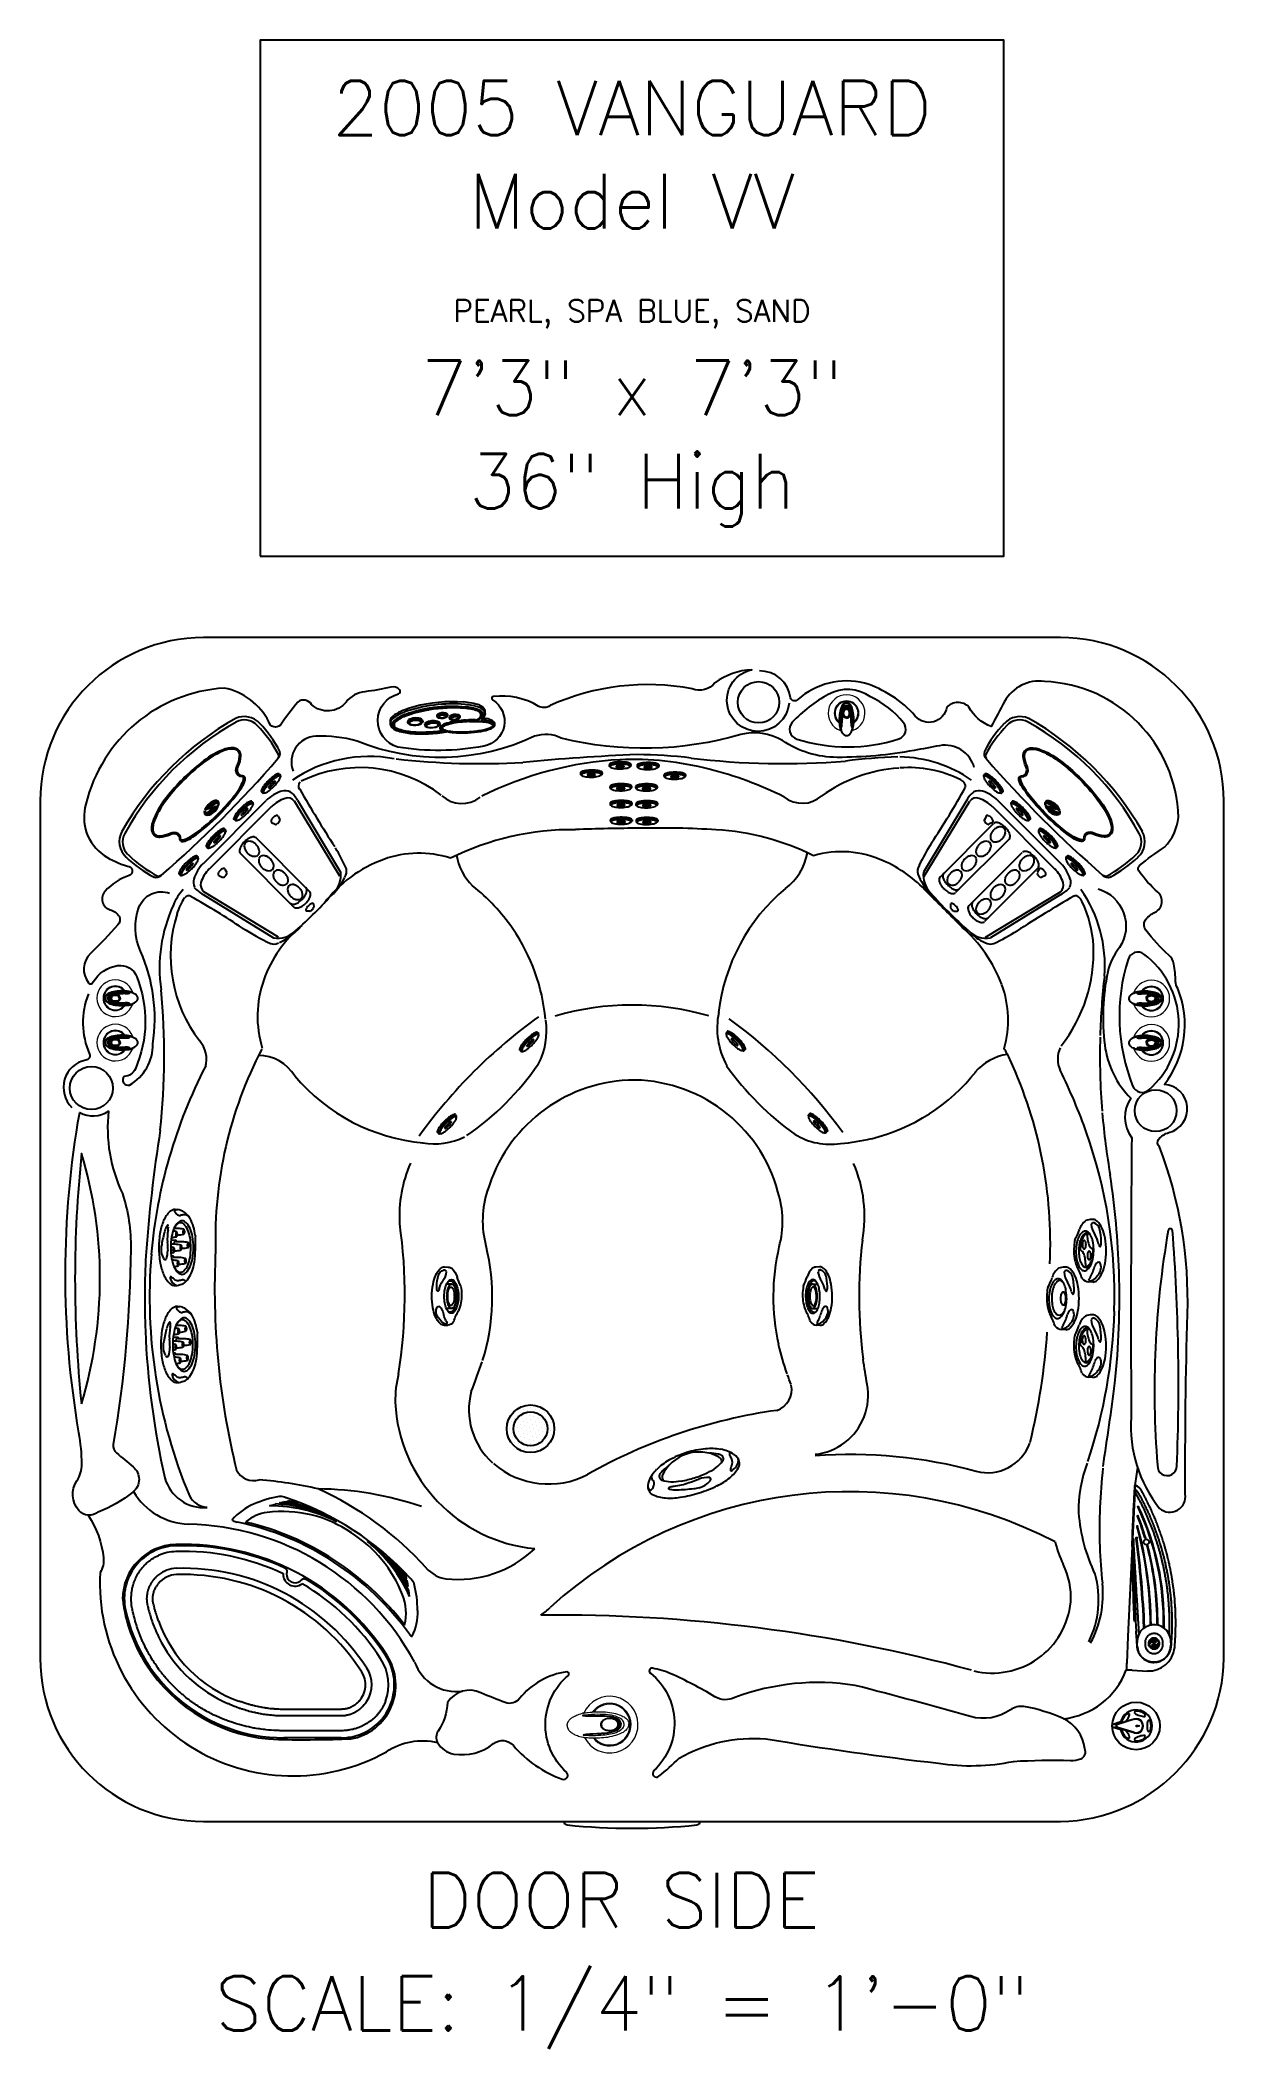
# Model space of a CAD drawing. Extents: x 527 to 614, y 487 to 635.
import ezdxf
from ezdxf.enums import TextEntityAlignment as Align

# ---------------------------------------------------------------- set-up
doc = ezdxf.new("R2010")
doc.units = 0
doc.header["$MEASUREMENT"] = 0
for name, color, linetype in [('1', 4, 'Continuous'), ('DIM', 3, 'Continuous'), ('DOMESTIC', 7, 'Continuous'), ('SPA', 2, 'Continuous')]:
    doc.layers.add(name, color=color, linetype=linetype)
doc.styles.add('SIMPLEX', font='simplex')
doc.styles.get("Standard").update_dxf_attribs({"font": 'simplex.shx', "height": 20})

msp = doc.modelspace()

# ---------------------------------------------------------------- texts
at = {"layer": 'DIM', "style": 'SIMPLEX'}
for s, p in [('2005 VANGUARD', (570.27, 627.69)), ('Model VV', (570.27, 620.84)), ('7\'3" x 7\'3"', (570.27, 607.12)), ('36" High', (570.27, 600.26)), ('DOOR SIDE', (569.47, 495.98)), ('SCALE: 1/4" = 1\'-0"', (569.54, 488.39))]:
    msp.add_text(s, height=4, dxfattribs=at).set_placement(p, align=Align.CENTER)
at = {"layer": 'DOMESTIC', "color": 3}
msp.add_text('PEARL, SPA BLUE, SAND', height=1.6, dxfattribs=at).set_placement((570.27, 613.98), align=Align.CENTER)

# ---------------------------------------------------------------- blocks, each defined once
blk = doc.blocks.new('LID')
at = {"layer": '1', "color": 2, "linetype": 'Continuous'}
blk.add_line((18.61, 2.63), (14.38, 2.63), dxfattribs=at)
at = {"layer": '1', "color": 3, "linetype": 'Continuous'}
for points in [[(3.24, 12.13), (3.22, 12.23, -0.007425), (3.2, 12.34), (3.19, 12.45, -0.007421), (3.18, 12.55), (3.17, 12.66, -0.007426), (3.17, 12.77), (3.17, 12.88, -0.007427), (3.17, 12.99), (3.18, 13.09, -0.007412), (3.18, 13.2), (3.2, 13.31, -0.007434), (3.21, 13.42), (3.23, 13.52, -0.00744), (3.25, 13.63), (3.28, 13.73, -0.007448), (3.31, 13.84), (3.34, 13.94, -0.007486), (3.37, 14.04), (3.41, 14.15, -0.007499), (3.45, 14.25), (3.49, 14.34, -0.00753), (3.54, 14.44), (3.59, 14.54, -0.007576), (3.64, 14.63), (3.69, 14.72, -0.007601), (3.75, 14.81), (3.81, 14.9, -0.007656), (3.87, 14.99), (3.94, 15.07, -0.007701), (4, 15.15), (4.07, 15.23, -0.007757), (4.15, 15.31), (4.22, 15.39, -0.007757), (4.3, 15.46), (4.38, 15.53, -0.008037), (4.46, 15.6), (4.55, 15.66, -0.00733), (4.63, 15.73), (4.7, 15.78, -0.010384), (4.8, 15.84), (4.96, 15.93, -0.008824), (5.18, 16.04)], [(5.18, 14.61), (5.15, 14.59, 0.003891), (5.12, 14.56), (5.09, 14.53, 0.003886), (5.06, 14.51), (5.03, 14.48, 0.003921), (5, 14.46), (4.97, 14.43, 0.003951), (4.95, 14.4), (4.92, 14.37, 0.003988), (4.89, 14.34), (4.87, 14.31, 0.004029), (4.84, 14.28), (4.82, 14.25, 0.004074), (4.79, 14.22), (4.77, 14.19, 0.004122), (4.74, 14.16), (4.72, 14.13, 0.00416), (4.7, 14.1), (4.68, 14.07, 0.004186), (4.66, 14.03), (4.63, 14, 0.004223), (4.61, 13.97), (4.59, 13.93, 0.004265), (4.58, 13.9), (4.56, 13.86, 0.004307), (4.54, 13.83), (4.52, 13.79, 0.004334), (4.5, 13.76), (4.49, 13.72, 0.004366), (4.47, 13.69), (4.46, 13.65, 0.004405), (4.44, 13.61), (4.43, 13.58, 0.004443), (4.42, 13.54), (4.41, 13.5, 0.004462), (4.39, 13.47), (4.38, 13.43, 0.004486), (4.37, 13.39), (4.36, 13.35, 0.004518), (4.35, 13.31), (4.35, 13.27, 0.004547), (4.34, 13.24), (4.33, 13.2, 0.004553), (4.33, 13.16), (4.32, 13.12, 0.004565), (4.32, 13.08), (4.31, 13.04, 0.004586), (4.31, 13), (4.31, 12.96, 0.0046), (4.3, 12.92), (4.3, 12.88, 0.004601), (4.3, 12.84), (4.3, 12.8, 0.004559), (4.31, 12.77), (4.31, 12.73, 0.004702), (4.31, 12.69), (4.31, 12.65, 0.004261), (4.32, 12.61), (4.32, 12.57, 0.005963), (4.33, 12.53), (4.34, 12.46, 0.005006), (4.36, 12.38)], [(4.09, 9.53), (4.04, 9.65, -0.002928), (3.98, 9.78), (3.93, 9.9, -0.002926), (3.88, 10.03), (3.82, 10.16, -0.002912), (3.78, 10.28), (3.73, 10.41, -0.002911), (3.68, 10.54), (3.64, 10.67, -0.00288), (3.59, 10.8), (3.55, 10.93, -0.002961), (3.51, 11.06), (3.47, 11.2, -0.002671), (3.43, 11.33), (3.4, 11.44, -0.003756), (3.36, 11.59), (3.31, 11.82, -0.003153), (3.24, 12.13)], [(4.36, 12.38), (4.39, 12.25, 0.002971), (4.42, 12.13), (4.45, 12.01, 0.002974), (4.48, 11.89), (4.51, 11.78, 0.002899), (4.55, 11.66), (4.58, 11.54, 0.002853), (4.62, 11.42), (4.66, 11.3, 0.002774), (4.7, 11.19), (4.74, 11.07, 0.002798), (4.79, 10.95), (4.83, 10.84, 0.002478), (4.88, 10.72), (4.92, 10.62, 0.003387), (4.97, 10.5), (5.06, 10.3, 0.002775), (5.18, 10.05)], [(9.38, 4.25), (9.25, 4.3, -0.003058), (9.13, 4.36), (9.01, 4.42, -0.003051), (8.89, 4.49), (8.77, 4.55, -0.003056), (8.65, 4.62), (8.54, 4.68, -0.00306), (8.42, 4.75), (8.3, 4.82, -0.003068), (8.19, 4.89), (8.07, 4.97, -0.003078), (7.96, 5.04), (7.85, 5.12, -0.003089), (7.73, 5.19), (7.62, 5.27, -0.003099), (7.51, 5.35), (7.4, 5.44, -0.003102), (7.29, 5.52), (7.19, 5.6, -0.00311), (7.08, 5.69), (6.98, 5.78, -0.003121), (6.87, 5.86), (6.77, 5.95, -0.003126), (6.67, 6.04), (6.57, 6.14, -0.003126), (6.47, 6.23), (6.37, 6.33, -0.003132), (6.27, 6.42), (6.17, 6.52, -0.003136), (6.08, 6.62), (5.98, 6.72, -0.003129), (5.89, 6.82), (5.8, 6.92, -0.003126), (5.71, 7.02), (5.62, 7.13, -0.003125), (5.54, 7.23), (5.45, 7.34, -0.003116), (5.37, 7.45), (5.28, 7.55, -0.003107), (5.2, 7.66), (5.12, 7.77, -0.003099), (5.04, 7.89), (4.97, 8, -0.003102), (4.89, 8.11), (4.82, 8.22, -0.003063), (4.74, 8.34), (4.67, 8.45, -0.003144), (4.6, 8.57), (4.53, 8.69, -0.00284), (4.46, 8.81), (4.41, 8.91, -0.003987), (4.34, 9.04), (4.23, 9.25, -0.003358), (4.09, 9.53)], [(9.89, 5.33), (10, 5.28, 0.002338), (10.1, 5.23), (10.21, 5.18, 0.002336), (10.32, 5.14), (10.42, 5.09, 0.002406), (10.53, 5.05), (10.64, 5, 0.002458), (10.75, 4.96), (10.85, 4.92, 0.002516), (10.96, 4.88), (11.07, 4.84, 0.002573), (11.18, 4.8), (11.29, 4.77, 0.002623), (11.4, 4.73), (11.51, 4.7, 0.002672), (11.62, 4.66), (11.74, 4.63, 0.002723), (11.85, 4.6), (11.96, 4.57, 0.002775), (12.07, 4.54), (12.19, 4.52, 0.002826), (12.3, 4.49), (12.41, 4.47, 0.002862), (12.53, 4.44), (12.64, 4.42, 0.002894), (12.76, 4.4), (12.87, 4.38, 0.002939), (12.99, 4.37), (13.1, 4.35, 0.002952), (13.22, 4.34), (13.33, 4.32, 0.003078), (13.45, 4.31), (13.57, 4.3, 0.002795), (13.68, 4.29), (13.78, 4.28, 0.003959), (13.91, 4.28), (14.11, 4.27, 0.00335), (14.38, 4.26)], [(21.87, 5.33), (21.83, 5.24, -0.007169), (21.8, 5.16), (21.76, 5.07, -0.00716), (21.72, 4.99), (21.67, 4.91, -0.00713), (21.62, 4.82), (21.58, 4.75, -0.007099), (21.52, 4.67), (21.47, 4.59, -0.007042), (21.41, 4.51), (21.36, 4.44, -0.00701), (21.3, 4.37), (21.24, 4.3, -0.006966), (21.17, 4.23), (21.11, 4.16, -0.006916), (21.04, 4.1), (20.97, 4.03, -0.006885), (20.9, 3.97), (20.82, 3.91, -0.006838), (20.75, 3.86), (20.67, 3.8, -0.006797), (20.59, 3.75), (20.51, 3.69, -0.00677), (20.43, 3.65), (20.35, 3.6, -0.006727), (20.27, 3.55), (20.18, 3.51, -0.006703), (20.1, 3.47), (20.01, 3.43, -0.006675), (19.92, 3.4), (19.83, 3.36, -0.006657), (19.74, 3.33), (19.65, 3.3, -0.006589), (19.56, 3.28), (19.47, 3.25, -0.006768), (19.37, 3.23), (19.27, 3.21, -0.00611), (19.18, 3.2), (19.1, 3.18, -0.008603), (18.99, 3.17), (18.83, 3.16, -0.00723), (18.61, 3.15)], [(18.61, 4.26), (18.66, 4.26, 0.005578), (18.7, 4.27), (18.75, 4.27, 0.005583), (18.8, 4.27), (18.85, 4.28, 0.005572), (18.89, 4.28), (18.94, 4.29, 0.005563), (18.99, 4.3), (19.03, 4.31, 0.005523), (19.08, 4.32), (19.12, 4.33, 0.005497), (19.17, 4.34), (19.22, 4.35, 0.005485), (19.26, 4.37), (19.31, 4.38, 0.005424), (19.35, 4.4), (19.39, 4.41, 0.005358), (19.44, 4.43), (19.48, 4.45, 0.005306), (19.52, 4.47), (19.57, 4.49, 0.005266), (19.61, 4.51), (19.65, 4.54, 0.005237), (19.69, 4.56), (19.73, 4.58, 0.005191), (19.77, 4.61), (19.81, 4.63, 0.005108), (19.85, 4.66), (19.89, 4.69, 0.005043), (19.93, 4.71), (19.96, 4.74, 0.004985), (20, 4.77), (20.04, 4.8, 0.004931), (20.07, 4.83), (20.1, 4.86, 0.004902), (20.14, 4.9), (20.17, 4.93, 0.004813), (20.21, 4.96), (20.24, 5, 0.004884), (20.27, 5.03), (20.3, 5.07, 0.004374), (20.33, 5.1), (20.36, 5.13, 0.006071), (20.39, 5.18), (20.43, 5.24, 0.005066), (20.49, 5.33)], [(14.38, 3.15), (14.19, 3.15, -0.003815), (14.01, 3.16), (13.82, 3.16, -0.003817), (13.64, 3.17), (13.45, 3.19, -0.003819), (13.27, 3.2), (13.09, 3.22, -0.003825), (12.9, 3.24), (12.72, 3.27, -0.003829), (12.54, 3.29), (12.36, 3.32, -0.003833), (12.17, 3.35), (11.99, 3.39, -0.003839), (11.81, 3.43), (11.63, 3.47, -0.003859), (11.45, 3.51), (11.27, 3.56, -0.003833), (11.1, 3.61), (10.92, 3.66, -0.003962), (10.75, 3.71), (10.57, 3.77, -0.0036), (10.4, 3.83), (10.24, 3.88, -0.005089), (10.05, 3.96), (9.76, 4.08, -0.004307), (9.38, 4.25)], [(14.38, 4.26), (14.64, 4.26, 0), (14.91, 4.26), (15.17, 4.26, 0), (15.44, 4.26), (15.7, 4.26, 0), (15.96, 4.26), (16.23, 4.26, 0), (16.49, 4.26), (16.77, 4.26, 0), (17.02, 4.26), (17.25, 4.26, 0), (17.55, 4.26), (18.01, 4.26, 0), (18.61, 4.26)], [(18.61, 3.15), (18.35, 3.15, 0), (18.08, 3.15), (17.82, 3.15, 0), (17.55, 3.15), (17.29, 3.15, 0), (17.02, 3.15), (16.76, 3.15, 0), (16.49, 3.15), (16.22, 3.15, 0), (15.96, 3.15), (15.73, 3.15, 0), (15.44, 3.15), (14.98, 3.15, 0), (14.38, 3.15)]]:
    blk.add_lwpolyline(points, format="xyb", dxfattribs=at)
at = {"layer": '1', "color": 2, "linetype": 'Continuous'}
for points in [[(14.47, 15.1), (14.48, 15.09, -0.009606), (14.49, 15.09), (14.49, 15.08, -0.009742), (14.5, 15.08), (14.51, 15.07, -0.009669), (14.52, 15.07), (14.53, 15.06, -0.009612), (14.53, 15.06), (14.54, 15.05, -0.009535), (14.55, 15.04), (14.55, 15.03, -0.009567), (14.56, 15.03), (14.56, 15.02, -0.009743), (14.57, 15.01), (14.58, 15, -0.009768), (14.58, 14.99), (14.59, 14.99, -0.009537), (14.59, 14.98), (14.59, 14.97, -0.009456), (14.6, 14.96), (14.6, 14.95, -0.009609), (14.6, 14.94), (14.61, 14.93, -0.009784), (14.61, 14.92), (14.61, 14.91, -0.009583), (14.61, 14.9), (14.61, 14.89, -0.009735), (14.61, 14.88), (14.61, 14.87, -0.008846), (14.61, 14.86), (14.61, 14.86, -0.012522), (14.61, 14.85), (14.61, 14.83, -0.010557), (14.6, 14.81)], [(4.8, 12.48), (4.79, 12.53, -0.008352), (4.78, 12.59), (4.77, 12.64, -0.008376), (4.77, 12.7), (4.76, 12.76, -0.008418), (4.76, 12.82), (4.76, 12.87, -0.008477), (4.76, 12.93), (4.76, 12.99, -0.008455), (4.77, 13.04), (4.78, 13.1, -0.008378), (4.79, 13.16), (4.8, 13.21, -0.008346), (4.81, 13.27), (4.83, 13.32, -0.008329), (4.84, 13.38), (4.86, 13.43, -0.008123), (4.88, 13.48), (4.9, 13.54, -0.00825), (4.93, 13.59), (4.96, 13.64, -0.00741), (4.98, 13.69), (5.01, 13.73, -0.010209), (5.04, 13.79), (5.1, 13.87, -0.008398), (5.18, 13.97)], [(15.68, 14.24), (15.69, 14.25, -0.009517), (15.7, 14.25), (15.7, 14.26, -0.009649), (15.71, 14.27), (15.72, 14.27, -0.009607), (15.73, 14.28), (15.73, 14.29, -0.009573), (15.74, 14.29), (15.75, 14.3, -0.009518), (15.76, 14.3), (15.77, 14.3, -0.00955), (15.78, 14.31), (15.78, 14.31, -0.009717), (15.79, 14.31), (15.8, 14.32, -0.009741), (15.81, 14.32), (15.82, 14.32, -0.009525), (15.83, 14.32), (15.84, 14.33, -0.00946), (15.85, 14.33), (15.86, 14.33, -0.009627), (15.87, 14.33), (15.88, 14.33, -0.009814), (15.89, 14.33), (15.9, 14.33, -0.009606), (15.91, 14.32), (15.92, 14.32, -0.009751), (15.93, 14.32), (15.94, 14.32, -0.008866), (15.95, 14.32), (15.95, 14.31, -0.012591), (15.96, 14.31), (15.98, 14.3, -0.010644), (16, 14.29)], [(5.18, 11.22), (5.15, 11.3, -0.001928), (5.12, 11.37), (5.09, 11.45, -0.001929), (5.07, 11.53), (5.04, 11.61, -0.001944), (5.02, 11.69), (4.99, 11.76, -0.002029), (4.97, 11.84), (4.94, 11.92, -0.001858), (4.92, 12), (4.9, 12.07, -0.002662), (4.88, 12.16), (4.85, 12.3, -0.002274), (4.8, 12.48)], [(14.38, 4.72), (14.26, 4.72, -0.003319), (14.14, 4.72), (14.02, 4.73, -0.00332), (13.89, 4.73), (13.77, 4.74, -0.003306), (13.65, 4.75), (13.53, 4.76, -0.003296), (13.41, 4.77), (13.29, 4.79, -0.00327), (13.17, 4.8), (13.05, 4.82, -0.003235), (12.93, 4.84), (12.82, 4.86, -0.003201), (12.7, 4.88), (12.58, 4.9, -0.003172), (12.46, 4.92), (12.34, 4.95, -0.003095), (12.22, 4.98), (12.11, 5.01, -0.003136), (11.99, 5.04), (11.87, 5.07, -0.002799), (11.76, 5.1), (11.66, 5.13, -0.00385), (11.53, 5.17), (11.33, 5.24, -0.003157), (11.07, 5.33)], [(18.61, 4.72), (18.35, 4.72), (18.08, 4.72), (17.82, 4.72), (17.55, 4.72), (17.29, 4.72, 0), (17.02, 4.72), (16.76, 4.72), (16.49, 4.72), (16.22, 4.72), (15.96, 4.72), (15.73, 4.72, 0), (15.44, 4.72), (14.98, 4.72, 0), (14.38, 4.72)], [(19.92, 5.33), (19.88, 5.29, -0.006796), (19.85, 5.25), (19.81, 5.21, -0.006822), (19.77, 5.18), (19.73, 5.14, -0.006973), (19.69, 5.11), (19.65, 5.07, -0.007109), (19.6, 5.04), (19.56, 5.01, -0.007223), (19.51, 4.98), (19.47, 4.96, -0.007325), (19.42, 4.93), (19.38, 4.91, -0.007453), (19.33, 4.88), (19.28, 4.86, -0.007596), (19.23, 4.84), (19.18, 4.82, -0.007596), (19.13, 4.8), (19.08, 4.79, -0.007921), (19.03, 4.77), (18.98, 4.76, -0.007279), (18.93, 4.75), (18.88, 4.74, -0.010286), (18.82, 4.73), (18.73, 4.73, -0.008705), (18.61, 4.72)]]:
    blk.add_lwpolyline(points, format="xyb", dxfattribs=at)
for centre, radius, start, end in [((6.56, 12.85), 3.9, 91.7669, 192.1099), ((6.98, -0.99), 17.74, 65.0444, 91.7669), ((15.21, 14.65), 0.625, 168.5466, 177.135), ((15.21, 14.65), 0.625, 165.235, 168.5466), ((6.56, 12.85), 1.78, 91.7669, 140.852), ((6.98, -0.99), 15.62, 32.886, 91.7669), ((15.21, 14.65), 0.625, 177.135, 307.365), ((15.21, 14.65), 0.625, 307.365, 315.9534), ((15.21, 14.65), 0.625, 315.9534, 319.265), ((6.98, -0.99), 17.74, 32.886, 59.4556), ((14.38, 14.53), 11.9, 192.1098, 270), ((14.38, 14.53), 9.78, 199.7834, 250.2157), ((18.61, 6.53), 3.9, 270, 32.886), ((18.61, 6.53), 1.78, 317.5138, 32.886)]:
    blk.add_arc(centre, radius, start, end, dxfattribs=at)
at = {"layer": '1', "color": 3, "linetype": 'Continuous'}
for centre, radius, start, end in [((6.56, 12.85), 3.47, 91.7669, 113.394), ((6.98, -0.99), 17.32, 64.8768, 91.7669), ((6.56, 12.85), 2.24, 91.7669, 128.0913), ((6.98, -0.99), 16.08, 32.886, 91.7669), ((15.21, 14.65), 0.875, 177.1352, 307.3649), ((6.98, -0.99), 17.32, 32.886, 59.6232), ((14.38, 14.53), 10.24, 205.9797, 244.0203), ((18.61, 6.53), 2.24, 327.5021, 32.886), ((18.61, 6.53), 3.47, 339.77, 32.886)]:
    blk.add_arc(centre, radius, start, end, dxfattribs=at)
at = {"layer": 'DIM'}
for centre, radius, start, end in [((6.56, 12.82), 4.02, 91.7479, 180.1307), ((6.99, -1.01), 17.85, 32.886, 91.7669), ((13.3, 14), 10.82, 186.3143, 213.2236), ((14.4, 14.53), 12.04, 212.4539, 268.0393), ((18.6, 6.5), 4.02, 280.1634, 32.7961), ((15.64, 106.95), 104.46, 269.0985, 272.015)]:
    blk.add_arc(centre, radius, start, end, dxfattribs=at)
blk = doc.blocks.new('TRICKLER')
at = {"layer": '1', "linetype": 'Continuous'}
for p, q in [((1.6, 1.98), (0.48, 2.03)), ((1.6, 1.98), (1.98, 1.96)), ((-1.25, -0.05), (-1.23, 0.25)), ((1.22, 0.23), (1.23, -0.07)), ((1.91, -0.5), (2, 1.46)), ((1.6, -7.12), (1.91, -0.5)), ((1.41, -11.11), (1.57, -7.7)), ((1.49, -7.65), (1.5, -7.56)), ((1.56, -7.68), (1.51, -7.68)), ((1.57, -7.67), (1.58, -7.55)), ((1.57, -7.7), (1.57, -7.67)), ((1.58, -7.45), (1.58, -7.53)), ((0.82, -11.05), (0.82, -11.05)), ((0.9, -11.2), (0.9, -11.21)), ((1, -11.35), (0.98, -11.32)), ((1.39, -11.49), (1.4, -11.29)), ((1.39, -11.53), (1.39, -11.49)), ((1.39, -11.6), (1.39, -11.53)), ((1.4, -11.29), (1.41, -11.18)), ((1.41, -11.18), (1.41, -11.11)), ((1.41, -11.18), (1.41, -11.18))]:
    blk.add_line(p, q, dxfattribs=at)
at = {"layer": '1', "color": 3, "linetype": 'Continuous'}
for p, q in [((-0.66, 0.14), (-0.67, -0.02)), ((-0.01, 0), (-0.06, -0.04)), ((-0.01, 0.01), (0.05, 0.06)), ((0.12, 0.11), (0.18, 0.15)), ((0.25, 0.2), (0.31, 0.25)), ((0.65, -0.03), (0.64, 0.13)), ((1.23, 0.23), (1.28, -0.58)), ((-0.73, -1.17), (-0.72, -1.17)), ((-0.26, -0.19), (-0.32, -0.23)), ((-0.14, -0.09), (-0.19, -0.14)), ((0.69, -1.17), (0.7, -1.17)), ((0.48, -7.16), (0.47, -7.16)), ((0.63, -7.75), (0.64, -7.75)), ((1.23, -8.62), (1.22, -8.63)), ((1.27, -7.78), (1.26, -7.78)), ((1.16, -10.07), (1.15, -10.07)), ((1.2, -9.39), (1.19, -9.39))]:
    blk.add_line(p, q, dxfattribs=at)
at = {"layer": '1', "linetype": 'Continuous'}
for points in [[(2.02, 1.93), (2.02, 1.93, 0.005038), (2.02, 1.93), (2.02, 1.93, 0.005467), (2.02, 1.93), (2.02, 1.94, 0.006121), (2.02, 1.94), (2.02, 1.94, 0.006771), (2.02, 1.94), (2.02, 1.94, 0.007463), (2.02, 1.94), (2.02, 1.94, 0.008164), (2.02, 1.94), (2.02, 1.94, 0.008852), (2.02, 1.94), (2.02, 1.95, 0.009489), (2.02, 1.95), (2.02, 1.95, 0.010037), (2.02, 1.95), (2.02, 1.95, 0.010453), (2.02, 1.95), (2.02, 1.95, 0.010701), (2.01, 1.95), (2.01, 1.95, 0.010759), (2.01, 1.95), (2.01, 1.95, 0.010611), (2.01, 1.95), (2.01, 1.95, 0.010185), (2.01, 1.96), (2.01, 1.96, 0.009582), (2.01, 1.96), (2.01, 1.96, 0.008945), (2.01, 1.96), (2.01, 1.96, 0.008291), (2, 1.96), (2, 1.96, 0.007638), (2, 1.96), (2, 1.96, 0.007037), (2, 1.96), (2, 1.96, 0.00639), (2, 1.96), (2, 1.96, 0.006051), (2, 1.96), (1.99, 1.96, 0.004967), (1.99, 1.96), (1.99, 1.96, 0.006624), (1.99, 1.96), (1.99, 1.96, 0.004792), (1.98, 1.96)], [(2, 1.46), (2, 1.47, 0.000047), (2.01, 1.47), (2.01, 1.48, 0.000047), (2.01, 1.48), (2.01, 1.49, 0.000048), (2.01, 1.49), (2.01, 1.5, 0.000048), (2.01, 1.51), (2.01, 1.51, 0.000048), (2.01, 1.52), (2.01, 1.52, 0.000048), (2.01, 1.53), (2.01, 1.53, 0.000049), (2.01, 1.54), (2.01, 1.54, 0.000049), (2.01, 1.55), (2.01, 1.55, 0.000049), (2.01, 1.56), (2.01, 1.56, 0.00005), (2.01, 1.57), (2.01, 1.58, 0.00005), (2.01, 1.58), (2.01, 1.59, 0.000051), (2.01, 1.59), (2.01, 1.6, 0.000051), (2.01, 1.6), (2.01, 1.61, 0.000052), (2.01, 1.61), (2.01, 1.62, 0.000053), (2.01, 1.62), (2.01, 1.63, 0.000053), (2.01, 1.63), (2.01, 1.64, 0.000054), (2.01, 1.64), (2.01, 1.65, 0.000055), (2.01, 1.65), (2.01, 1.66, 0.000057), (2.01, 1.66), (2.01, 1.67, 0.000058), (2.01, 1.67), (2.01, 1.68, 0.00006), (2.01, 1.68), (2.01, 1.69, 0.000061), (2.01, 1.69), (2.01, 1.7, 0.000062), (2.01, 1.7), (2.01, 1.71, 0.000063), (2.02, 1.71), (2.02, 1.72, 0.000065), (2.02, 1.72), (2.02, 1.73, 0.000066), (2.02, 1.73), (2.02, 1.74, 0.000068), (2.02, 1.74), (2.02, 1.75, 0.00007), (2.02, 1.75), (2.02, 1.75, 0.000072), (2.02, 1.76), (2.02, 1.76, 0.000075), (2.02, 1.77), (2.02, 1.77, 0.000077), (2.02, 1.78), (2.02, 1.78, 0.00008), (2.02, 1.79), (2.02, 1.79, 0.000084), (2.02, 1.79), (2.02, 1.8, 0.000087), (2.02, 1.8), (2.02, 1.81, 0.000091), (2.02, 1.81), (2.02, 1.81, 0.000095), (2.02, 1.82), (2.02, 1.82, 0.000098), (2.02, 1.82), (2.02, 1.83, 0.000103), (2.02, 1.83), (2.02, 1.84, 0.000108), (2.02, 1.84), (2.02, 1.84, 0.000113), (2.02, 1.85), (2.02, 1.85, 0.00012), (2.02, 1.85), (2.02, 1.86, 0.000127), (2.02, 1.86), (2.02, 1.86, 0.000135), (2.02, 1.87), (2.02, 1.87, 0.000144), (2.02, 1.87), (2.02, 1.88, 0.000153), (2.02, 1.88), (2.02, 1.88, 0.000163), (2.02, 1.89), (2.02, 1.89, 0.000175), (2.02, 1.89), (2.02, 1.89, 0.000188), (2.02, 1.9), (2.02, 1.9, 0.000204), (2.02, 1.9), (2.02, 1.9, 0.000219), (2.02, 1.91), (2.02, 1.91, 0.000246), (2.02, 1.91), (2.02, 1.91, 0.000247), (2.02, 1.92), (2.02, 1.92, 0.000368), (2.02, 1.92), (2.02, 1.92, 0.000374), (2.02, 1.93)], [(-1.53, 0.29), (-1.54, 0.2, 0.001145), (-1.54, 0.11), (-1.55, 0.02, 0.001142), (-1.56, -0.07), (-1.56, -0.16, 0.00107), (-1.57, -0.25), (-1.57, -0.34, 0.001112), (-1.58, -0.42), (-1.58, -0.51, 0.001102), (-1.59, -0.6), (-1.59, -0.69, 0.001106), (-1.59, -0.78), (-1.6, -0.87, 0.001106), (-1.6, -0.96), (-1.6, -1.05, 0.001108), (-1.6, -1.14), (-1.61, -1.23, 0.001109), (-1.61, -1.32), (-1.61, -1.41, 0.001111), (-1.61, -1.5), (-1.61, -1.59, 0.001113), (-1.61, -1.68), (-1.61, -1.77, 0.001115), (-1.6, -1.86), (-1.6, -1.95, 0.001117), (-1.6, -2.04), (-1.6, -2.13, 0.00112), (-1.59, -2.22), (-1.59, -2.31, 0.00112), (-1.59, -2.4), (-1.58, -2.49, 0.001119), (-1.58, -2.58), (-1.57, -2.67, 0.001119), (-1.57, -2.76), (-1.56, -2.85, 0.001119), (-1.55, -2.94), (-1.55, -3.03, 0.001119), (-1.54, -3.12), (-1.53, -3.21, 0.00112), (-1.53, -3.3), (-1.52, -3.39, 0.00112), (-1.51, -3.48), (-1.5, -3.57, 0.001121), (-1.49, -3.66), (-1.48, -3.75, 0.001122), (-1.47, -3.84), (-1.46, -3.93, 0.001124), (-1.45, -4.02), (-1.43, -4.11, 0.001124), (-1.42, -4.2), (-1.41, -4.29, 0.001124), (-1.4, -4.38), (-1.38, -4.47, 0.001124), (-1.37, -4.56), (-1.36, -4.65, 0.001124), (-1.34, -4.74), (-1.33, -4.83, 0.001124), (-1.31, -4.92), (-1.3, -5.01, 0.001125), (-1.28, -5.1), (-1.26, -5.19, 0.001126), (-1.25, -5.28), (-1.23, -5.37, 0.001127), (-1.21, -5.45), (-1.19, -5.54, 0.001129), (-1.17, -5.63), (-1.16, -5.72, 0.00113), (-1.14, -5.81), (-1.12, -5.9, 0.001131), (-1.1, -5.99), (-1.08, -6.08, 0.00113), (-1.05, -6.17), (-1.03, -6.25, 0.001128), (-1.01, -6.34), (-0.99, -6.43, 0.001127), (-0.97, -6.52), (-0.94, -6.61, 0.001127), (-0.92, -6.69), (-0.9, -6.78, 0.001126), (-0.87, -6.87), (-0.85, -6.96, 0.001126), (-0.82, -7.04), (-0.8, -7.13, 0.001126), (-0.77, -7.22), (-0.75, -7.31, 0.001126), (-0.72, -7.39), (-0.69, -7.48, 0.001126), (-0.66, -7.57), (-0.64, -7.65, 0.001127), (-0.61, -7.74), (-0.58, -7.83, 0.001126), (-0.55, -7.91), (-0.52, -8, 0.001124), (-0.49, -8.08), (-0.46, -8.17, 0.001123), (-0.43, -8.25), (-0.4, -8.34, 0.001122), (-0.37, -8.43), (-0.34, -8.51, 0.001122), (-0.31, -8.6), (-0.27, -8.68, 0.001121), (-0.24, -8.76), (-0.21, -8.85, 0.001121), (-0.18, -8.93), (-0.14, -9.02, 0.001121), (-0.11, -9.1), (-0.07, -9.18, 0.001121), (-0.04, -9.27), (0, -9.35, 0.001122), (0.03, -9.43), (0.07, -9.52, 0.00112), (0.1, -9.6), (0.14, -9.68, 0.001117), (0.18, -9.76), (0.22, -9.85, 0.001114), (0.25, -9.93), (0.29, -10.01, 0.001115), (0.33, -10.09), (0.37, -10.17, 0.001106), (0.41, -10.25), (0.45, -10.33, 0.001141), (0.49, -10.41), (0.53, -10.5, 0.001036), (0.57, -10.57), (0.6, -10.64, 0.001445), (0.65, -10.73), (0.72, -10.87, 0.0012), (0.82, -11.05)], [(-1.52, 0.35), (-1.52, 0.35, 0.000383), (-1.52, 0.35), (-1.52, 0.34, 0.000383), (-1.52, 0.34), (-1.52, 0.34, 0.000362), (-1.52, 0.34), (-1.52, 0.34, 0.000345), (-1.52, 0.34), (-1.52, 0.33, 0.000328), (-1.52, 0.33), (-1.52, 0.33, 0.00031), (-1.52, 0.33), (-1.52, 0.33, 0.000293), (-1.52, 0.33), (-1.52, 0.32, 0.000276), (-1.53, 0.32), (-1.53, 0.32, 0.000258), (-1.53, 0.32), (-1.53, 0.32, 0.000241), (-1.53, 0.32), (-1.53, 0.32, 0.000223), (-1.53, 0.31), (-1.53, 0.31, 0.000206), (-1.53, 0.31), (-1.53, 0.31, 0.000189), (-1.53, 0.31), (-1.53, 0.31, 0.000172), (-1.53, 0.3), (-1.53, 0.3, 0.000153), (-1.53, 0.3), (-1.53, 0.3, 0.000139), (-1.53, 0.3), (-1.53, 0.3, 0.000112), (-1.53, 0.29), (-1.53, 0.29, 0.000129), (-1.53, 0.29), (-1.53, 0.29, 0.000088), (-1.53, 0.29)], [(1.22, 0.23), (1.21, 0.29, 0.015789), (1.2, 0.36), (1.19, 0.43, 0.013156), (1.17, 0.5), (1.15, 0.57, 0.015397), (1.12, 0.64), (1.09, 0.72, 0.01659), (1.05, 0.79), (1, 0.87, 0.018074), (0.95, 0.94), (0.88, 1.01, 0.01948), (0.81, 1.08), (0.73, 1.15, 0.020806), (0.64, 1.21), (0.55, 1.26, 0.021953), (0.45, 1.31), (0.34, 1.35, 0.022834), (0.23, 1.37), (0.12, 1.39, 0.023369), (0, 1.4), (-0.11, 1.39, 0.023505), (-0.23, 1.38), (-0.34, 1.35, 0.023226), (-0.45, 1.32), (-0.55, 1.27, 0.022554), (-0.64, 1.22), (-0.73, 1.16, 0.021584), (-0.81, 1.1), (-0.88, 1.03, 0.020279), (-0.95, 0.96), (-1.01, 0.88, 0.019186), (-1.05, 0.81), (-1.1, 0.73, 0.016763), (-1.13, 0.66), (-1.16, 0.59, 0.019215), (-1.18, 0.51), (-1.21, 0.4, 0.016554), (-1.23, 0.25)], [(1.49, -7.16), (1.49, -7.16, 0.009293), (1.49, -7.16), (1.49, -7.16, 0.008968), (1.49, -7.16), (1.49, -7.16, 0.008831), (1.49, -7.16), (1.49, -7.16, 0.008545), (1.49, -7.16), (1.49, -7.16, 0.00821), (1.49, -7.16), (1.49, -7.16, 0.007822), (1.49, -7.16), (1.49, -7.16, 0.007403), (1.49, -7.16), (1.49, -7.16, 0.006968), (1.49, -7.16), (1.49, -7.16, 0.006529), (1.49, -7.16), (1.49, -7.16, 0.006097), (1.49, -7.16), (1.49, -7.16, 0.005679), (1.49, -7.16), (1.49, -7.16, 0.005282), (1.49, -7.16), (1.49, -7.16, 0.004902), (1.49, -7.16), (1.49, -7.16, 0.004565), (1.49, -7.16), (1.49, -7.16, 0.004194), (1.49, -7.16), (1.49, -7.16, 0.004035), (1.49, -7.16), (1.49, -7.16, 0.003342), (1.49, -7.16), (1.49, -7.16, 0.004583), (1.49, -7.16), (1.49, -7.16, 0.00333), (1.49, -7.16)], [(1.49, -7.16), (1.49, -7.16, -0.000309), (1.49, -7.16), (1.49, -7.16, -0.000309), (1.49, -7.16), (1.49, -7.16, -0.000302), (1.49, -7.16), (1.49, -7.16, -0.000297), (1.49, -7.16), (1.49, -7.16, -0.000291), (1.49, -7.16), (1.49, -7.16, -0.000286), (1.49, -7.16), (1.49, -7.16, -0.00028), (1.49, -7.16), (1.49, -7.16, -0.000275), (1.49, -7.16), (1.49, -7.16, -0.000269), (1.49, -7.16), (1.49, -7.16, -0.000264), (1.49, -7.16), (1.49, -7.16, -0.000258), (1.49, -7.16), (1.49, -7.16, -0.000253), (1.49, -7.16), (1.49, -7.16, -0.000247), (1.49, -7.16), (1.49, -7.16, -0.000242), (1.49, -7.16), (1.49, -7.16, -0.000236), (1.49, -7.16), (1.49, -7.16, -0.000231), (1.49, -7.16), (1.49, -7.16, -0.000226), (1.49, -7.16), (1.49, -7.16, -0.00022), (1.49, -7.16), (1.49, -7.16, -0.000215), (1.49, -7.16), (1.49, -7.16, -0.000209), (1.49, -7.16), (1.49, -7.16, -0.000204), (1.49, -7.16), (1.49, -7.16, -0.000198), (1.49, -7.16), (1.49, -7.16, -0.000193), (1.49, -7.16), (1.49, -7.16, -0.000188), (1.49, -7.16), (1.49, -7.16, -0.000182), (1.49, -7.16), (1.49, -7.16, -0.000177), (1.49, -7.16), (1.49, -7.16, -0.000172), (1.49, -7.16), (1.49, -7.16, -0.000166), (1.49, -7.16), (1.49, -7.16, -0.000161), (1.49, -7.16), (1.49, -7.16, -0.000155), (1.49, -7.16), (1.49, -7.16, -0.00015), (1.49, -7.16), (1.49, -7.16, -0.000141), (1.49, -7.16), (1.49, -7.16, -0.000145), (1.49, -7.16), (1.49, -7.16, -0.000169), (1.49, -7.17), (1.49, -7.17, -0.000188), (1.49, -7.17), (1.49, -7.17, -0.000209), (1.49, -7.17), (1.49, -7.17, -0.00023), (1.49, -7.17), (1.49, -7.17, -0.000251), (1.49, -7.17), (1.49, -7.17, -0.000272), (1.49, -7.17), (1.49, -7.17, -0.000294), (1.49, -7.17), (1.49, -7.17, -0.000316), (1.49, -7.17), (1.49, -7.17, -0.000338), (1.49, -7.17), (1.49, -7.17, -0.000361), (1.49, -7.17), (1.49, -7.17, -0.000384), (1.49, -7.17), (1.49, -7.17, -0.000407), (1.49, -7.17), (1.49, -7.17, -0.000431), (1.49, -7.17), (1.49, -7.17, -0.000454), (1.49, -7.17), (1.49, -7.17, -0.000477), (1.49, -7.17), (1.49, -7.17, -0.000609), (1.49, -7.17), (1.49, -7.17, -0.000754), (1.49, -7.17), (1.49, -7.17, -0.000905), (1.49, -7.17), (1.49, -7.17, -0.001067), (1.49, -7.17), (1.49, -7.17, -0.001235), (1.49, -7.17), (1.49, -7.17, -0.001441), (1.49, -7.17), (1.49, -7.17, -0.001576), (1.49, -7.17), (1.49, -7.17, -0.002396), (1.49, -7.17), (1.49, -7.17, -0.002395), (1.49, -7.17), (1.49, -7.17, -0.009701), (1.49, -7.17), (1.49, -7.17, -0.021566), (1.49, -7.17)], [(1.49, -7.16), (1.49, -7.16, -0.000122), (1.49, -7.16), (1.49, -7.16, -0.000122), (1.49, -7.16), (1.49, -7.16, -0.000128), (1.49, -7.16), (1.49, -7.16, -0.000133), (1.49, -7.16), (1.49, -7.16, -0.000137), (1.49, -7.16), (1.49, -7.16, -0.000142), (1.49, -7.16), (1.49, -7.16, -0.000147), (1.49, -7.16), (1.49, -7.16, -0.000152), (1.49, -7.16), (1.49, -7.16, -0.000157), (1.49, -7.16), (1.49, -7.16, -0.000162), (1.49, -7.16), (1.49, -7.16, -0.000167), (1.49, -7.16), (1.49, -7.16, -0.000173), (1.49, -7.16), (1.49, -7.16, -0.000178), (1.49, -7.16), (1.49, -7.16, -0.000183), (1.49, -7.16), (1.49, -7.16, -0.000189), (1.49, -7.16), (1.49, -7.16, -0.000194), (1.49, -7.16), (1.49, -7.16, -0.0002), (1.49, -7.16), (1.49, -7.16, -0.000205), (1.49, -7.16), (1.49, -7.16, -0.000211), (1.49, -7.16), (1.49, -7.16, -0.000217), (1.49, -7.16), (1.49, -7.16, -0.000223), (1.49, -7.16), (1.49, -7.16, -0.000229), (1.49, -7.16), (1.49, -7.16, -0.000235), (1.49, -7.16), (1.49, -7.16, -0.000241), (1.49, -7.16), (1.49, -7.16, -0.000247), (1.49, -7.16), (1.49, -7.16, -0.000254), (1.49, -7.16), (1.49, -7.16, -0.00026), (1.49, -7.16), (1.49, -7.16, -0.000267), (1.49, -7.16), (1.49, -7.16, -0.000274), (1.49, -7.16), (1.49, -7.16, -0.000281), (1.49, -7.16), (1.49, -7.16, -0.000288), (1.49, -7.17), (1.49, -7.17, -0.000295), (1.49, -7.17), (1.49, -7.17, -0.000302), (1.49, -7.17), (1.49, -7.17, -0.00031), (1.49, -7.17), (1.49, -7.17, -0.000325), (1.49, -7.17), (1.49, -7.17, -0.000348), (1.49, -7.17), (1.49, -7.17, -0.00037), (1.49, -7.17), (1.49, -7.17, -0.000392), (1.49, -7.17), (1.49, -7.17, -0.000416), (1.49, -7.17), (1.49, -7.17, -0.00044), (1.49, -7.17), (1.49, -7.17, -0.000466), (1.49, -7.17), (1.49, -7.17, -0.000492), (1.49, -7.17), (1.49, -7.17, -0.000519), (1.49, -7.17), (1.49, -7.17, -0.000547), (1.49, -7.17), (1.49, -7.17, -0.000577), (1.49, -7.17), (1.49, -7.17, -0.000608), (1.49, -7.17), (1.49, -7.17, -0.000641), (1.49, -7.17), (1.49, -7.17, -0.000675), (1.49, -7.17), (1.49, -7.17, -0.00071), (1.49, -7.17), (1.49, -7.17, -0.000748), (1.49, -7.17), (1.49, -7.17, -0.000788), (1.49, -7.17), (1.49, -7.17, -0.000829), (1.49, -7.17), (1.49, -7.17, -0.000873), (1.49, -7.17), (1.49, -7.17, -0.000934), (1.49, -7.17), (1.49, -7.17, -0.001034), (1.49, -7.17), (1.49, -7.17, -0.001127), (1.49, -7.17), (1.49, -7.17, -0.001232), (1.49, -7.17), (1.49, -7.17, -0.001346), (1.49, -7.17), (1.49, -7.17, -0.001473), (1.49, -7.17), (1.49, -7.17, -0.001614), (1.49, -7.17), (1.49, -7.17, -0.001771), (1.49, -7.17), (1.49, -7.17, -0.001947), (1.49, -7.17), (1.49, -7.17, -0.002146), (1.49, -7.17), (1.49, -7.17, -0.002371), (1.49, -7.17), (1.49, -7.17, -0.002637), (1.49, -7.17), (1.49, -7.17, -0.003022), (1.49, -7.17), (1.49, -7.17, -0.003423), (1.49, -7.17), (1.49, -7.17, -0.003898), (1.49, -7.17), (1.49, -7.17, -0.004475), (1.49, -7.17), (1.49, -7.17, -0.00518), (1.49, -7.17), (1.49, -7.17, -0.006046), (1.49, -7.17), (1.49, -7.17, -0.00712), (1.49, -7.17), (1.49, -7.17, -0.008375), (1.49, -7.17), (1.49, -7.17, -0.009895), (1.49, -7.17), (1.49, -7.17, -0.011642), (1.49, -7.17), (1.49, -7.17, -0.014264), (1.49, -7.17), (1.49, -7.17, -0.014532), (1.49, -7.17), (1.49, -7.17, -0.025401), (1.49, -7.17), (1.49, -7.17, -0.022992), (1.49, -7.17)], [(1.49, -7.17), (1.49, -7.17, 0.000764), (1.49, -7.17), (1.49, -7.17, 0.000789), (1.49, -7.17), (1.49, -7.17, 0.000695), (1.49, -7.17), (1.49, -7.17, 0.000626), (1.49, -7.17), (1.49, -7.17, 0.000544), (1.49, -7.17), (1.49, -7.17, 0.000459), (1.49, -7.17), (1.49, -7.17, 0.00037), (1.49, -7.17), (1.49, -7.17, 0.000276), (1.49, -7.17), (1.49, -7.17, 0.000178), (1.49, -7.17), (1.49, -7.17, 0.000076), (1.49, -7.17), (1.49, -7.17, -0.000028), (1.49, -7.17), (1.49, -7.17, -0.000136), (1.49, -7.17), (1.49, -7.17, -0.000245), (1.49, -7.17), (1.49, -7.17, -0.000358), (1.49, -7.17), (1.49, -7.17, -0.000465), (1.49, -7.17), (1.49, -7.17, -0.0006), (1.49, -7.17), (1.49, -7.17, -0.000636), (1.49, -7.17), (1.49, -7.17, -0.001075), (1.49, -7.17), (1.49, -7.17, -0.001039), (1.49, -7.17)], [(1.6, -7.12), (1.6, -7.14, 0.000072), (1.6, -7.16), (1.6, -7.17, 0.000073), (1.6, -7.19), (1.6, -7.21, 0.000073), (1.6, -7.22), (1.6, -7.24, 0.000073), (1.6, -7.26), (1.6, -7.27, 0.000073), (1.6, -7.29), (1.59, -7.3, 0.000074), (1.59, -7.32), (1.59, -7.34, 0.000075), (1.59, -7.35), (1.59, -7.37, 0.000076), (1.59, -7.39), (1.59, -7.4, 0.000077), (1.59, -7.42), (1.59, -7.43, 0.000078), (1.59, -7.45), (1.59, -7.46, 0.00008), (1.59, -7.48), (1.59, -7.49, 0.000082), (1.59, -7.51), (1.59, -7.52, 0.000084), (1.59, -7.54), (1.58, -7.55, 0.000087), (1.58, -7.57), (1.58, -7.58, 0.000089), (1.58, -7.6), (1.58, -7.61, 0.000095), (1.58, -7.63), (1.58, -7.64, 0.00009), (1.58, -7.66), (1.58, -7.67, 0.000131), (1.58, -7.68), (1.58, -7.71, 0.00012), (1.58, -7.74)], [(1.58, -7.74), (1.58, -7.78, -0.000122), (1.58, -7.82), (1.57, -7.85, -0.000116), (1.57, -7.89), (1.57, -7.94, -0.00011), (1.57, -7.98), (1.57, -8.02, -0.000105), (1.57, -8.06), (1.57, -8.1, -0.000101), (1.56, -8.15), (1.56, -8.19, -0.000097), (1.56, -8.23), (1.56, -8.28, -0.000094), (1.56, -8.32), (1.56, -8.36, -0.00009), (1.55, -8.41), (1.55, -8.45, -0.000088), (1.55, -8.5), (1.55, -8.54, -0.000085), (1.55, -8.59), (1.54, -8.64, -0.000083), (1.54, -8.68), (1.54, -8.73, -0.000082), (1.54, -8.78), (1.54, -8.82, -0.00008), (1.53, -8.87), (1.53, -8.92, -0.000079), (1.53, -8.96), (1.53, -9.01, -0.000078), (1.53, -9.06), (1.52, -9.11, -0.000077), (1.52, -9.15), (1.52, -9.2, -0.000077), (1.52, -9.25), (1.52, -9.3, -0.000076), (1.51, -9.35), (1.51, -9.39, -0.000076), (1.51, -9.44), (1.51, -9.49, -0.000076), (1.5, -9.54), (1.5, -9.59, -0.000077), (1.5, -9.64), (1.5, -9.68, -0.000077), (1.49, -9.73), (1.49, -9.78, -0.000078), (1.49, -9.83), (1.49, -9.88, -0.000078), (1.49, -9.92), (1.48, -9.97, -0.000079), (1.48, -10.02), (1.48, -10.07, -0.00008), (1.48, -10.11), (1.47, -10.16, -0.000081), (1.47, -10.21), (1.47, -10.25, -0.000083), (1.47, -10.3), (1.46, -10.34, -0.000085), (1.46, -10.39), (1.46, -10.43, -0.000087), (1.46, -10.48), (1.45, -10.52, -0.000089), (1.45, -10.56), (1.45, -10.61, -0.000092), (1.45, -10.65), (1.44, -10.69, -0.000095), (1.44, -10.74), (1.44, -10.78, -0.000099), (1.44, -10.82), (1.44, -10.86, -0.000102), (1.43, -10.9), (1.43, -10.94, -0.00011), (1.43, -10.98), (1.43, -11.02, -0.000105), (1.42, -11.06), (1.42, -11.09, -0.000153), (1.42, -11.13), (1.42, -11.2, -0.000142), (1.41, -11.28)], [(1.49, -7.65), (1.49, -7.66, 0.006396), (1.49, -7.66), (1.49, -7.66, 0.006094), (1.49, -7.66), (1.49, -7.66, 0.006453), (1.49, -7.66), (1.49, -7.66, 0.006675), (1.49, -7.66), (1.49, -7.66, 0.006981), (1.49, -7.66), (1.49, -7.66, 0.007316), (1.49, -7.66), (1.49, -7.67, 0.007701), (1.49, -7.67), (1.49, -7.67, 0.008133), (1.49, -7.67), (1.5, -7.67, 0.008615), (1.5, -7.67), (1.5, -7.67, 0.009147), (1.5, -7.67), (1.5, -7.67, 0.009723), (1.5, -7.67), (1.5, -7.67, 0.010337), (1.5, -7.67), (1.5, -7.67, 0.010963), (1.5, -7.67), (1.5, -7.67, 0.011609), (1.5, -7.68), (1.5, -7.68, 0.01212), (1.5, -7.68), (1.5, -7.68, 0.012917), (1.5, -7.68), (1.5, -7.68, 0.01229), (1.5, -7.68), (1.5, -7.68, 0.016713), (1.5, -7.68), (1.51, -7.68, 0.01492), (1.51, -7.68)], [(1.57, -7.67), (1.57, -7.67, -0.010491), (1.57, -7.67), (1.57, -7.67, -0.009935), (1.57, -7.67), (1.57, -7.67, -0.010366), (1.57, -7.67), (1.57, -7.67, -0.010474), (1.57, -7.67), (1.57, -7.67, -0.0106), (1.57, -7.67), (1.57, -7.67, -0.010651), (1.57, -7.67), (1.57, -7.67, -0.010654), (1.57, -7.67), (1.57, -7.67, -0.010603), (1.57, -7.68), (1.57, -7.68, -0.010505), (1.57, -7.68), (1.57, -7.68, -0.010367), (1.57, -7.68), (1.57, -7.68, -0.010194), (1.57, -7.68), (1.57, -7.68, -0.009997), (1.57, -7.68), (1.56, -7.68, -0.009772), (1.56, -7.68), (1.56, -7.68, -0.009557), (1.56, -7.68), (1.56, -7.68, -0.009249), (1.56, -7.68), (1.56, -7.68, -0.009234), (1.56, -7.68), (1.56, -7.68, -0.008239), (1.56, -7.68), (1.56, -7.68, -0.010878), (1.56, -7.68), (1.56, -7.68, -0.009197), (1.56, -7.68)], [(1.58, -7.47), (1.58, -7.47, 0.000004), (1.58, -7.47), (1.58, -7.47, 0.000004), (1.58, -7.47), (1.58, -7.47, 0.000003), (1.58, -7.47), (1.58, -7.47, 0.000003), (1.58, -7.47), (1.58, -7.47, 0.000003), (1.58, -7.47), (1.58, -7.46, 0.000003), (1.58, -7.46), (1.58, -7.46, 0.000003), (1.58, -7.46), (1.58, -7.46, 0.000003), (1.58, -7.46), (1.58, -7.46, 0.000002), (1.58, -7.46), (1.58, -7.46, 0.000002), (1.58, -7.46), (1.58, -7.46, 0.000002), (1.58, -7.46), (1.58, -7.46, 0.000002), (1.58, -7.46), (1.58, -7.46, 0.000002), (1.58, -7.46), (1.58, -7.46, 0.000002), (1.58, -7.46), (1.58, -7.46, 0.000001), (1.58, -7.46), (1.58, -7.46, 0.000001), (1.58, -7.46), (1.58, -7.46, 0.000001), (1.58, -7.46), (1.58, -7.46, 0.000001), (1.58, -7.46), (1.58, -7.46, 0.000001), (1.58, -7.45)], [(1.58, -7.53), (1.58, -7.53, -0.001136), (1.58, -7.53), (1.58, -7.53, -0.001139), (1.58, -7.53), (1.58, -7.54, -0.001142), (1.58, -7.54), (1.58, -7.54, -0.001145), (1.58, -7.54), (1.58, -7.54, -0.001148), (1.58, -7.54), (1.58, -7.54, -0.001151), (1.58, -7.54), (1.58, -7.54, -0.001154), (1.58, -7.54), (1.58, -7.54, -0.001156), (1.58, -7.54), (1.58, -7.54, -0.001159), (1.58, -7.54), (1.58, -7.54, -0.001161), (1.58, -7.54), (1.58, -7.54, -0.001163), (1.58, -7.54), (1.58, -7.54, -0.001165), (1.58, -7.54), (1.58, -7.54, -0.001165), (1.58, -7.54), (1.58, -7.55, -0.00117), (1.58, -7.55), (1.58, -7.55, -0.001161), (1.58, -7.55), (1.58, -7.55, -0.001197), (1.58, -7.55), (1.58, -7.55, -0.001084), (1.58, -7.55), (1.58, -7.55, -0.001529), (1.58, -7.55), (1.58, -7.55, -0.001288), (1.58, -7.55)], [(1.58, -7.53), (1.58, -7.53, -0.000295), (1.58, -7.53), (1.58, -7.53, -0.000294), (1.58, -7.53), (1.58, -7.53, -0.000296), (1.58, -7.53), (1.58, -7.53, -0.000297), (1.58, -7.53), (1.58, -7.53, -0.000299), (1.58, -7.53), (1.58, -7.53, -0.0003), (1.58, -7.53), (1.58, -7.53, -0.000302), (1.58, -7.53), (1.58, -7.53, -0.000304), (1.58, -7.53), (1.58, -7.53, -0.000306), (1.58, -7.53), (1.58, -7.53, -0.000307), (1.58, -7.53), (1.58, -7.53, -0.000309), (1.58, -7.53), (1.58, -7.53, -0.000311), (1.58, -7.53), (1.58, -7.53, -0.000313), (1.58, -7.53), (1.58, -7.53, -0.000316), (1.58, -7.53), (1.58, -7.53, -0.000315), (1.58, -7.53), (1.58, -7.53, -0.000327), (1.58, -7.53), (1.58, -7.53, -0.000298), (1.58, -7.53), (1.58, -7.53, -0.000424), (1.58, -7.53), (1.58, -7.53, -0.00036), (1.58, -7.53)], [(0.82, -11.05), (0.82, -11.05, 0.000009), (0.82, -11.05), (0.82, -11.05, 0.000009), (0.82, -11.05), (0.82, -11.05, 0.000008), (0.82, -11.05), (0.82, -11.05, 0.000008), (0.82, -11.05), (0.82, -11.05, 0.000008), (0.82, -11.05), (0.82, -11.05, 0.000007), (0.82, -11.05), (0.82, -11.05, 0.000007), (0.82, -11.05), (0.82, -11.05, 0.000007), (0.82, -11.05), (0.82, -11.05, 0.000006), (0.82, -11.05), (0.82, -11.05, 0.000006), (0.82, -11.05), (0.82, -11.05, 0.000006), (0.82, -11.05), (0.82, -11.05, 0.000005), (0.82, -11.05), (0.82, -11.05, 0.000005), (0.82, -11.05), (0.82, -11.05, 0.000005), (0.82, -11.05), (0.82, -11.05, 0.000004), (0.82, -11.05), (0.82, -11.05, 0.000004), (0.82, -11.05), (0.82, -11.05, 0.000003), (0.82, -11.05), (0.82, -11.05, 0.000004), (0.82, -11.05), (0.82, -11.05, 0.000003), (0.82, -11.05)], [(0.82, -11.05), (0.82, -11.05, -0.000152), (0.82, -11.06), (0.82, -11.06, -0.000151), (0.82, -11.06), (0.83, -11.07, -0.000105), (0.83, -11.07), (0.83, -11.08, -0.000072), (0.83, -11.08), (0.83, -11.08, -0.000036), (0.84, -11.09), (0.84, -11.09, -0.000001), (0.84, -11.09), (0.84, -11.1, 0.000033), (0.84, -11.1), (0.85, -11.1, 0.000067), (0.85, -11.11), (0.85, -11.11, 0.000101), (0.85, -11.12), (0.85, -11.12, 0.000135), (0.86, -11.12), (0.86, -11.13, 0.000169), (0.86, -11.13), (0.86, -11.13, 0.000204), (0.86, -11.14), (0.87, -11.14, 0.000238), (0.87, -11.14), (0.87, -11.15, 0.000273), (0.87, -11.15), (0.87, -11.16, 0.000305), (0.88, -11.16), (0.88, -11.16, 0.000352), (0.88, -11.17), (0.88, -11.17, 0.000348), (0.88, -11.17), (0.89, -11.18, 0.000548), (0.89, -11.18), (0.89, -11.19, 0.000507), (0.9, -11.2)], [(0.89, -11.19), (0.89, -11.19, -0.000041), (0.89, -11.19), (0.89, -11.19, -0.00004), (0.89, -11.19), (0.89, -11.19, -0.000041), (0.89, -11.19), (0.89, -11.19, -0.000042), (0.89, -11.19), (0.89, -11.19, -0.000042), (0.89, -11.19), (0.9, -11.19, -0.000043), (0.9, -11.19), (0.9, -11.19, -0.000043), (0.9, -11.19), (0.9, -11.19, -0.000044), (0.9, -11.2), (0.9, -11.2, -0.000044), (0.9, -11.2), (0.9, -11.2, -0.000045), (0.9, -11.2), (0.9, -11.2, -0.000045), (0.9, -11.2), (0.9, -11.2, -0.000046), (0.9, -11.2), (0.9, -11.2, -0.000046), (0.9, -11.2), (0.9, -11.2, -0.000047), (0.9, -11.2), (0.9, -11.2, -0.000046), (0.9, -11.2), (0.9, -11.2, -0.000048), (0.9, -11.2), (0.9, -11.2, -0.000044), (0.9, -11.2), (0.9, -11.2, -0.000063), (0.9, -11.2), (0.9, -11.2, -0.000053), (0.9, -11.2)], [(0.9, -11.21), (0.91, -11.21, 0.000262), (0.91, -11.22), (0.91, -11.22, 0.000262), (0.91, -11.22), (0.91, -11.22, 0.000274), (0.91, -11.22), (0.91, -11.23, 0.000283), (0.92, -11.23), (0.92, -11.23, 0.000293), (0.92, -11.23), (0.92, -11.24, 0.000303), (0.92, -11.24), (0.92, -11.24, 0.000313), (0.92, -11.24), (0.93, -11.25, 0.000323), (0.93, -11.25), (0.93, -11.25, 0.000333), (0.93, -11.25), (0.93, -11.25, 0.000344), (0.93, -11.26), (0.93, -11.26, 0.000354), (0.93, -11.26), (0.94, -11.26, 0.000367), (0.94, -11.27), (0.94, -11.27, 0.000379), (0.94, -11.27), (0.94, -11.27, 0.000391), (0.94, -11.28), (0.94, -11.28, 0.000403), (0.95, -11.28), (0.95, -11.28, 0.000414), (0.95, -11.28), (0.95, -11.29, 0.000425), (0.95, -11.29), (0.95, -11.29, 0.000434), (0.95, -11.29), (0.96, -11.3, 0.000445), (0.96, -11.3), (0.96, -11.3, 0.00045), (0.96, -11.3), (0.96, -11.3, 0.000474), (0.96, -11.31), (0.96, -11.31, 0.000435), (0.97, -11.31), (0.97, -11.31, 0.000628), (0.97, -11.32), (0.97, -11.32, 0.000534), (0.98, -11.32)], [(1.39, -11.6), (1.39, -11.6, -0.013994), (1.39, -11.6), (1.39, -11.6, -0.015347), (1.39, -11.6), (1.39, -11.61, -0.017289), (1.39, -11.61), (1.38, -11.61, -0.018858), (1.38, -11.61), (1.38, -11.61, -0.019984), (1.38, -11.61), (1.38, -11.61, -0.020324), (1.38, -11.62), (1.38, -11.62, -0.019794), (1.38, -11.62), (1.37, -11.62, -0.018506), (1.37, -11.62), (1.37, -11.62, -0.016759), (1.37, -11.62), (1.37, -11.62, -0.014778), (1.36, -11.62), (1.36, -11.62, -0.013143), (1.36, -11.62), (1.36, -11.62, -0.013047), (1.35, -11.62), (1.35, -11.62, -0.010738), (1.35, -11.62), (1.34, -11.62, -0.008724), (1.34, -11.62), (1.34, -11.62, -0.007364), (1.33, -11.62), (1.33, -11.61, -0.006362), (1.32, -11.61), (1.32, -11.61, -0.005633), (1.32, -11.61), (1.31, -11.61, -0.005094), (1.31, -11.61), (1.3, -11.6, -0.004699), (1.3, -11.6), (1.3, -11.6, -0.004403), (1.29, -11.6), (1.29, -11.59, -0.004218), (1.28, -11.59), (1.28, -11.59, -0.00362), (1.27, -11.59), (1.27, -11.58, -0.00117), (1.26, -11.58), (1.26, -11.58, -0.001212), (1.25, -11.57), (1.25, -11.57, -0.0012), (1.24, -11.57), (1.24, -11.56, -0.001204), (1.23, -11.56), (1.23, -11.56, -0.001207), (1.22, -11.55), (1.22, -11.55, -0.001213), (1.21, -11.55), (1.21, -11.54, -0.001221), (1.2, -11.54), (1.2, -11.54, -0.001231), (1.19, -11.53), (1.19, -11.53, -0.001243), (1.18, -11.52), (1.18, -11.52, -0.001257), (1.17, -11.52), (1.17, -11.51, -0.001272), (1.16, -11.51), (1.16, -11.5, -0.00129), (1.15, -11.5), (1.15, -11.5, -0.001309), (1.14, -11.49), (1.14, -11.49, -0.001329), (1.13, -11.48), (1.13, -11.48, -0.001352), (1.12, -11.47), (1.12, -11.47, -0.001376), (1.11, -11.47), (1.11, -11.46, -0.001402), (1.1, -11.46), (1.1, -11.45, -0.00143), (1.09, -11.45), (1.09, -11.44, -0.001459), (1.08, -11.44), (1.08, -11.43, -0.001492), (1.07, -11.43), (1.07, -11.42, -0.0015), (1.07, -11.42), (1.06, -11.41, -0.001378), (1.06, -11.41), (1.05, -11.4, -0.001376), (1.05, -11.4), (1.04, -11.39, -0.00144), (1.04, -11.39), (1.03, -11.38, -0.001319), (1.03, -11.38), (1.02, -11.38, -0.001895), (1.02, -11.37), (1.01, -11.36, -0.001625), (1, -11.35)], [(1.41, -11.28), (1.41, -11.29, 0.000005), (1.41, -11.29), (1.41, -11.3, 0.000005), (1.41, -11.31), (1.41, -11.31, 0), (1.41, -11.32), (1.41, -11.32, -0.000005), (1.41, -11.33), (1.41, -11.34, -0.00001), (1.41, -11.34), (1.41, -11.35, -0.000014), (1.41, -11.35), (1.4, -11.36, -0.000019), (1.4, -11.37), (1.4, -11.37, -0.000022), (1.4, -11.38), (1.4, -11.38, -0.000026), (1.4, -11.39), (1.4, -11.4, -0.000033), (1.4, -11.4), (1.4, -11.41, -0.000039), (1.4, -11.41), (1.4, -11.42, -0.000046), (1.4, -11.43), (1.4, -11.43, -0.000053), (1.4, -11.44), (1.4, -11.44, -0.000061), (1.4, -11.45), (1.4, -11.46, -0.00007), (1.4, -11.46), (1.4, -11.47, -0.00008), (1.4, -11.47), (1.4, -11.48, -0.000091), (1.4, -11.49), (1.4, -11.49, -0.000103), (1.4, -11.5), (1.4, -11.5, -0.000118), (1.4, -11.51), (1.39, -11.51, -0.000135), (1.39, -11.52), (1.39, -11.52, -0.000155), (1.39, -11.53), (1.39, -11.53, -0.000179), (1.39, -11.54), (1.39, -11.54, -0.000209), (1.39, -11.55), (1.39, -11.55, -0.000246), (1.39, -11.56), (1.39, -11.56, -0.00029), (1.39, -11.56), (1.39, -11.57, -0.000359), (1.39, -11.57), (1.39, -11.58, -0.000405), (1.39, -11.58), (1.39, -11.58, -0.000667), (1.39, -11.59), (1.39, -11.59, -0.000869), (1.39, -11.6)], [(1.4, -11.28), (1.4, -11.28, -0.002653), (1.4, -11.28), (1.4, -11.28, -0.002665), (1.4, -11.28), (1.4, -11.28, -0.002668), (1.4, -11.28), (1.4, -11.28, -0.002675), (1.4, -11.28), (1.4, -11.28, -0.002682), (1.4, -11.28), (1.4, -11.28, -0.002691), (1.4, -11.28), (1.4, -11.29, -0.0027), (1.4, -11.29), (1.4, -11.29, -0.00271), (1.4, -11.29), (1.4, -11.29, -0.002721), (1.4, -11.29), (1.4, -11.29, -0.002733), (1.4, -11.29), (1.4, -11.29, -0.002746), (1.4, -11.29), (1.4, -11.29, -0.00276), (1.4, -11.29), (1.4, -11.29, -0.002775), (1.4, -11.29), (1.4, -11.29, -0.00279), (1.4, -11.29), (1.4, -11.29, -0.002807), (1.4, -11.29), (1.4, -11.29, -0.00282), (1.4, -11.29), (1.4, -11.29, -0.00282), (1.4, -11.29), (1.4, -11.29, -0.002822), (1.4, -11.29), (1.4, -11.29, -0.002823), (1.4, -11.29), (1.4, -11.29, -0.002826), (1.4, -11.29), (1.4, -11.29, -0.002829), (1.4, -11.29), (1.4, -11.29, -0.002834), (1.4, -11.29), (1.4, -11.29, -0.002837), (1.4, -11.29), (1.4, -11.29, -0.00285), (1.4, -11.29), (1.4, -11.29, -0.002831), (1.4, -11.29), (1.4, -11.29, -0.002925), (1.4, -11.29), (1.4, -11.29, -0.002654), (1.4, -11.29), (1.4, -11.29, -0.003753), (1.4, -11.29), (1.4, -11.29, -0.003172), (1.4, -11.29)], [(1.41, -11.18), (1.41, -11.18, 0.001651), (1.41, -11.18), (1.41, -11.18, 0.00165), (1.41, -11.18), (1.41, -11.18, 0.001657), (1.41, -11.18), (1.41, -11.18, 0.001662), (1.41, -11.18), (1.41, -11.18, 0.001668), (1.41, -11.18), (1.41, -11.18, 0.001675), (1.41, -11.18), (1.41, -11.18, 0.001682), (1.41, -11.18), (1.41, -11.18, 0.00169), (1.41, -11.18), (1.41, -11.18, 0.001698), (1.41, -11.18), (1.41, -11.18, 0.001707), (1.41, -11.18), (1.41, -11.18, 0.001716), (1.41, -11.18), (1.41, -11.18, 0.001725), (1.41, -11.18), (1.41, -11.18, 0.001735), (1.41, -11.18), (1.41, -11.18, 0.001746), (1.41, -11.18), (1.41, -11.18, 0.001757), (1.41, -11.18), (1.41, -11.18, 0.001767), (1.41, -11.18), (1.41, -11.18, 0.00179), (1.41, -11.18), (1.41, -11.18, 0.001818), (1.41, -11.17), (1.41, -11.17, 0.001845), (1.41, -11.17), (1.41, -11.17, 0.001874), (1.41, -11.17), (1.41, -11.17, 0.001904), (1.41, -11.17), (1.41, -11.17, 0.001935), (1.41, -11.17), (1.41, -11.17, 0.001965), (1.41, -11.17), (1.41, -11.17, 0.002002), (1.41, -11.17), (1.41, -11.17, 0.002016), (1.41, -11.17), (1.41, -11.17, 0.002114), (1.41, -11.17), (1.41, -11.17, 0.00194), (1.41, -11.17), (1.41, -11.17, 0.002795), (1.41, -11.17), (1.41, -11.17, 0.002391), (1.41, -11.17)], [(1.41, -11.18), (1.41, -11.18, 0.002867), (1.41, -11.18), (1.41, -11.18, 0.002867), (1.41, -11.18), (1.41, -11.18, 0.002855), (1.41, -11.18), (1.41, -11.18, 0.002847), (1.41, -11.18), (1.41, -11.18, 0.002839), (1.41, -11.18), (1.41, -11.18, 0.002832), (1.41, -11.18), (1.41, -11.18, 0.002825), (1.41, -11.18), (1.41, -11.18, 0.002819), (1.41, -11.18), (1.41, -11.18, 0.002814), (1.41, -11.18), (1.41, -11.18, 0.002809), (1.41, -11.17), (1.41, -11.17, 0.002806), (1.41, -11.17), (1.41, -11.17, 0.002803), (1.41, -11.17), (1.41, -11.17, 0.0028), (1.41, -11.17), (1.41, -11.17, 0.002799), (1.41, -11.17), (1.41, -11.17, 0.002798), (1.41, -11.17), (1.41, -11.17, 0.002793), (1.41, -11.17), (1.41, -11.17, 0.002777), (1.41, -11.17), (1.41, -11.17, 0.002761), (1.41, -11.17), (1.41, -11.17, 0.002746), (1.41, -11.17), (1.41, -11.17, 0.002732), (1.41, -11.17), (1.41, -11.17, 0.002719), (1.41, -11.17), (1.41, -11.17, 0.002707), (1.41, -11.17), (1.41, -11.17, 0.002694), (1.41, -11.17), (1.41, -11.17, 0.002691), (1.41, -11.17), (1.41, -11.17, 0.002658), (1.41, -11.17), (1.41, -11.17, 0.002731), (1.41, -11.17), (1.41, -11.17, 0.002463), (1.41, -11.17), (1.41, -11.17, 0.003472), (1.41, -11.17), (1.41, -11.17, 0.002907), (1.41, -11.17)]]:
    blk.add_lwpolyline(points, format="xyb", dxfattribs=at)
at = {"layer": '1', "color": 3, "linetype": 'Continuous'}
for points in [[(1.01, -10.81), (0.98, -10.75, -0.000901), (0.94, -10.68), (0.91, -10.62, -0.000901), (0.88, -10.56), (0.85, -10.49, -0.000901), (0.81, -10.43), (0.78, -10.36, -0.000901), (0.75, -10.3), (0.72, -10.24, -0.000901), (0.69, -10.17), (0.65, -10.11, -0.000901), (0.62, -10.04), (0.59, -9.98, -0.000901), (0.56, -9.91), (0.53, -9.85, -0.000901), (0.5, -9.78), (0.47, -9.72, -0.000901), (0.44, -9.65), (0.41, -9.59, -0.000901), (0.38, -9.52), (0.35, -9.46, -0.000901), (0.33, -9.39), (0.3, -9.32, -0.000901), (0.27, -9.26), (0.24, -9.19, -0.000901), (0.21, -9.13), (0.19, -9.06, -0.000901), (0.16, -8.99), (0.13, -8.93, -0.000901), (0.1, -8.86), (0.08, -8.8, -0.000901), (0.05, -8.73), (0.03, -8.66, -0.000901), (0, -8.59), (-0.03, -8.53, -0.000901), (-0.05, -8.46), (-0.08, -8.39, -0.000901), (-0.1, -8.33), (-0.13, -8.26, -0.000901), (-0.15, -8.19), (-0.18, -8.12, -0.000902), (-0.2, -8.06), (-0.22, -7.99, -0.000902), (-0.25, -7.92), (-0.27, -7.85, -0.000901), (-0.29, -7.79), (-0.31, -7.72, -0.0009), (-0.34, -7.65), (-0.36, -7.58, -0.0009), (-0.38, -7.51), (-0.4, -7.44, -0.0009), (-0.42, -7.38), (-0.45, -7.31, -0.0009), (-0.47, -7.24), (-0.49, -7.17, -0.000899), (-0.51, -7.1), (-0.53, -7.03, -0.0009), (-0.55, -6.97), (-0.57, -6.9, -0.0009), (-0.59, -6.83), (-0.61, -6.76, -0.000898), (-0.63, -6.69), (-0.64, -6.62, -0.000898), (-0.66, -6.55), (-0.68, -6.48, -0.000898), (-0.7, -6.41), (-0.72, -6.34, -0.000899), (-0.73, -6.27), (-0.75, -6.21, -0.000899), (-0.77, -6.14), (-0.78, -6.07, -0.000899), (-0.8, -6), (-0.82, -5.93, -0.000899), (-0.83, -5.86), (-0.85, -5.79, -0.000899), (-0.86, -5.72), (-0.88, -5.65, -0.000899), (-0.89, -5.58), (-0.91, -5.51, -0.000899), (-0.92, -5.44), (-0.94, -5.37, -0.000901), (-0.95, -5.3), (-0.96, -5.23, -0.000901), (-0.98, -5.16), (-0.99, -5.09, -0.000899), (-1, -5.02), (-1.02, -4.95, -0.000899), (-1.03, -4.88), (-1.04, -4.8, -0.000899), (-1.05, -4.73), (-1.06, -4.66, -0.000899), (-1.08, -4.59), (-1.09, -4.52, -0.000899), (-1.1, -4.45), (-1.11, -4.38, -0.0009), (-1.12, -4.31), (-1.13, -4.24, -0.000901), (-1.14, -4.17), (-1.15, -4.1, -0.000903), (-1.16, -4.03), (-1.17, -3.95, -0.0009), (-1.18, -3.88), (-1.18, -3.81, -0.000897), (-1.19, -3.74), (-1.2, -3.67, -0.000898), (-1.21, -3.6), (-1.22, -3.53, -0.000898), (-1.22, -3.46), (-1.23, -3.39, -0.000899), (-1.24, -3.31), (-1.24, -3.24, -0.000899), (-1.25, -3.17), (-1.26, -3.1, -0.000899), (-1.26, -3.03), (-1.27, -2.96, -0.000899), (-1.27, -2.89), (-1.28, -2.82, -0.000899), (-1.28, -2.74), (-1.29, -2.67, -0.000898), (-1.29, -2.6), (-1.29, -2.53, -0.000898), (-1.3, -2.46), (-1.3, -2.39, -0.000899), (-1.3, -2.32), (-1.31, -2.24, -0.000899), (-1.31, -2.17), (-1.31, -2.1, -0.000899), (-1.31, -2.03), (-1.32, -1.96, -0.000899), (-1.32, -1.89), (-1.32, -1.82, -0.000899), (-1.32, -1.74), (-1.32, -1.67, -0.0009), (-1.32, -1.6), (-1.32, -1.53, -0.0009), (-1.32, -1.46), (-1.32, -1.39, -0.000901), (-1.32, -1.31), (-1.32, -1.24, -0.000902), (-1.32, -1.17), (-1.32, -1.1, -0.000901), (-1.32, -1.03), (-1.31, -0.96, -0.0009), (-1.31, -0.88), (-1.31, -0.81, -0.0009), (-1.31, -0.74), (-1.3, -0.67, -0.000902), (-1.3, -0.6), (-1.3, -0.53, -0.000895), (-1.29, -0.45), (-1.29, -0.38, -0.000922), (-1.29, -0.31), (-1.28, -0.24, -0.000834), (-1.28, -0.17), (-1.27, -0.11, -0.001177), (-1.27, -0.03), (-1.26, 0.1, -0.00099), (-1.24, 0.26)], [(-1.24, 0.26), (-1.24, 0.27, -0.002331), (-1.24, 0.28), (-1.24, 0.3, -0.002336), (-1.24, 0.31), (-1.24, 0.32, -0.002338), (-1.24, 0.33), (-1.23, 0.34, -0.00234), (-1.23, 0.35), (-1.23, 0.36, -0.002341), (-1.23, 0.38), (-1.23, 0.39, -0.002341), (-1.22, 0.4), (-1.22, 0.41, -0.00234), (-1.22, 0.42), (-1.22, 0.43, -0.002338), (-1.21, 0.44), (-1.21, 0.46, -0.002336), (-1.21, 0.47), (-1.21, 0.48, -0.002333), (-1.2, 0.49), (-1.2, 0.5, -0.002355), (-1.2, 0.51), (-1.19, 0.52, -0.00236), (-1.19, 0.53), (-1.18, 0.54, -0.002342), (-1.18, 0.56), (-1.18, 0.57, -0.002334), (-1.17, 0.58), (-1.17, 0.59, -0.002327), (-1.16, 0.6), (-1.16, 0.61, -0.002324), (-1.16, 0.62), (-1.15, 0.63, -0.002324), (-1.15, 0.64), (-1.14, 0.65, -0.002326), (-1.14, 0.66), (-1.13, 0.67, -0.002332), (-1.13, 0.69), (-1.12, 0.7, -0.00234), (-1.12, 0.71), (-1.11, 0.72, -0.00232), (-1.11, 0.73), (-1.1, 0.74, -0.002304), (-1.1, 0.75), (-1.09, 0.76, -0.002315), (-1.08, 0.77), (-1.08, 0.78, -0.002317), (-1.07, 0.79), (-1.07, 0.8, -0.002319), (-1.06, 0.81), (-1.06, 0.82, -0.00232), (-1.05, 0.83), (-1.04, 0.84, -0.002318), (-1.04, 0.84), (-1.03, 0.85, -0.002315), (-1.02, 0.86), (-1.02, 0.87, -0.00231), (-1.01, 0.88), (-1, 0.89, -0.002306), (-1, 0.9), (-0.99, 0.91, -0.002342), (-0.98, 0.92), (-0.97, 0.93, -0.002354), (-0.97, 0.94), (-0.96, 0.95, -0.002329), (-0.95, 0.96), (-0.94, 0.96, -0.002319), (-0.94, 0.97), (-0.93, 0.98, -0.002311), (-0.92, 0.99), (-0.91, 1, -0.002308), (-0.91, 1.01), (-0.9, 1.02, -0.00231), (-0.89, 1.02), (-0.88, 1.03, -0.002316), (-0.87, 1.04), (-0.86, 1.05, -0.002327), (-0.86, 1.06), (-0.85, 1.06, -0.002341), (-0.84, 1.07), (-0.83, 1.08, -0.002322), (-0.82, 1.09), (-0.81, 1.09, -0.002304), (-0.8, 1.1), (-0.8, 1.11, -0.002317), (-0.79, 1.12), (-0.78, 1.12, -0.002319), (-0.77, 1.13), (-0.76, 1.14, -0.002322), (-0.75, 1.14), (-0.74, 1.15, -0.002323), (-0.73, 1.16), (-0.72, 1.16, -0.002322), (-0.71, 1.17), (-0.7, 1.18, -0.00232), (-0.69, 1.18), (-0.68, 1.19, -0.002316), (-0.67, 1.2), (-0.66, 1.2, -0.002311), (-0.65, 1.21), (-0.64, 1.22, -0.002333), (-0.63, 1.22), (-0.62, 1.23, -0.002344), (-0.61, 1.23), (-0.6, 1.24, -0.002329), (-0.59, 1.24), (-0.58, 1.25, -0.002324), (-0.57, 1.25), (-0.56, 1.26, -0.002319), (-0.55, 1.26), (-0.54, 1.27, -0.002317), (-0.53, 1.27), (-0.52, 1.28, -0.002318), (-0.51, 1.28), (-0.5, 1.29, -0.00232), (-0.49, 1.29), (-0.48, 1.3, -0.002325), (-0.47, 1.3), (-0.46, 1.31, -0.002333), (-0.45, 1.31), (-0.44, 1.31, -0.002355), (-0.42, 1.32), (-0.41, 1.32, -0.002352), (-0.4, 1.33), (-0.39, 1.33, -0.002337), (-0.38, 1.33), (-0.37, 1.34, -0.002326), (-0.36, 1.34), (-0.35, 1.34, -0.002316), (-0.34, 1.35), (-0.33, 1.35, -0.002308), (-0.31, 1.35), (-0.3, 1.35, -0.002301), (-0.29, 1.36), (-0.28, 1.36, -0.002296), (-0.27, 1.36), (-0.26, 1.36, -0.002293), (-0.25, 1.37), (-0.23, 1.37, -0.002292), (-0.22, 1.37), (-0.21, 1.37, -0.002292), (-0.2, 1.38), (-0.19, 1.38, -0.002294), (-0.18, 1.38), (-0.17, 1.38, -0.002297), (-0.15, 1.38), (-0.14, 1.38, -0.002302), (-0.13, 1.38), (-0.12, 1.38, -0.002309), (-0.11, 1.39), (-0.1, 1.39, -0.002317), (-0.09, 1.39), (-0.07, 1.39, -0.002327), (-0.06, 1.39), (-0.05, 1.39, -0.002339), (-0.04, 1.39), (-0.03, 1.39, -0.002352), (-0.02, 1.39), (0, 1.39, -0.002367), (0.01, 1.39), (0.02, 1.39, -0.002356), (0.03, 1.39), (0.04, 1.39, -0.002329), (0.05, 1.39), (0.06, 1.39, -0.002324), (0.08, 1.39), (0.09, 1.39, -0.002316), (0.1, 1.39), (0.11, 1.38, -0.002312), (0.12, 1.38), (0.13, 1.38, -0.00231), (0.14, 1.38), (0.16, 1.38, -0.002311), (0.17, 1.38), (0.18, 1.38, -0.002315), (0.19, 1.37), (0.2, 1.37, -0.002321), (0.21, 1.37), (0.23, 1.37, -0.00233), (0.24, 1.37), (0.25, 1.36, -0.002335), (0.26, 1.36), (0.27, 1.36, -0.002334), (0.28, 1.36), (0.29, 1.35, -0.002334), (0.3, 1.35), (0.32, 1.35, -0.002332), (0.33, 1.34), (0.34, 1.34, -0.002328), (0.35, 1.34), (0.36, 1.33, -0.002322), (0.37, 1.33), (0.38, 1.33, -0.002315), (0.39, 1.32), (0.4, 1.32, -0.002306), (0.41, 1.32), (0.42, 1.31, -0.002295), (0.44, 1.31), (0.45, 1.3, -0.002286), (0.46, 1.3), (0.47, 1.29, -0.002331), (0.48, 1.29), (0.49, 1.29, -0.002352), (0.5, 1.28), (0.51, 1.28, -0.002327), (0.52, 1.27), (0.53, 1.27, -0.002319), (0.54, 1.26), (0.55, 1.26, -0.002312), (0.56, 1.25), (0.57, 1.24, -0.002311), (0.58, 1.24), (0.59, 1.23, -0.002314), (0.6, 1.23), (0.61, 1.22, -0.002322), (0.62, 1.22), (0.63, 1.21, -0.002335), (0.64, 1.2), (0.65, 1.2, -0.002351), (0.66, 1.19), (0.67, 1.19, -0.002323), (0.68, 1.18), (0.69, 1.17, -0.002299), (0.7, 1.17), (0.71, 1.16, -0.002314), (0.72, 1.15), (0.73, 1.15, -0.002316), (0.74, 1.14), (0.75, 1.13, -0.00232), (0.76, 1.12), (0.77, 1.12, -0.002321), (0.77, 1.11), (0.78, 1.1, -0.002321), (0.79, 1.1), (0.8, 1.09, -0.002319), (0.81, 1.08), (0.82, 1.07, -0.002315), (0.83, 1.07), (0.84, 1.06, -0.002312), (0.84, 1.05), (0.85, 1.04, -0.002339), (0.86, 1.03), (0.87, 1.03, -0.002345), (0.88, 1.02), (0.88, 1.01, -0.002323), (0.89, 1), (0.9, 0.99, -0.002315), (0.91, 0.98), (0.92, 0.97, -0.002309), (0.92, 0.97), (0.93, 0.96, -0.002308), (0.94, 0.95), (0.95, 0.94, -0.002312), (0.95, 0.93), (0.96, 0.92, -0.002321), (0.97, 0.91), (0.98, 0.9, -0.002334), (0.98, 0.89), (0.99, 0.88, -0.002351), (1, 0.88), (1, 0.87, -0.002322), (1.01, 0.86), (1.02, 0.85, -0.002296), (1.02, 0.84), (1.03, 0.83, -0.002312), (1.03, 0.82), (1.04, 0.81, -0.002315), (1.05, 0.8), (1.05, 0.79, -0.002319), (1.06, 0.78), (1.06, 0.77, -0.002321), (1.07, 0.76), (1.08, 0.75, -0.002322), (1.08, 0.74), (1.09, 0.73, -0.002321), (1.09, 0.72), (1.1, 0.71, -0.002318), (1.1, 0.7), (1.11, 0.69, -0.002315), (1.11, 0.68), (1.12, 0.67, -0.002337), (1.12, 0.66), (1.13, 0.64, -0.002345), (1.13, 0.63), (1.14, 0.62, -0.002328), (1.14, 0.61), (1.14, 0.6, -0.002322), (1.15, 0.59), (1.15, 0.58, -0.002316), (1.16, 0.57), (1.16, 0.56, -0.002314), (1.16, 0.55), (1.17, 0.54, -0.002315), (1.17, 0.53), (1.18, 0.51, -0.002319), (1.18, 0.5), (1.18, 0.49, -0.002325), (1.18, 0.48), (1.19, 0.47, -0.002334), (1.19, 0.46), (1.19, 0.45, -0.002321), (1.2, 0.44), (1.2, 0.42, -0.002307), (1.2, 0.41), (1.2, 0.4, -0.002313), (1.21, 0.39), (1.21, 0.38, -0.00232), (1.21, 0.37), (1.21, 0.36, -0.002303), (1.21, 0.35), (1.22, 0.33, -0.002376), (1.22, 0.32), (1.22, 0.31, -0.002151), (1.22, 0.3), (1.22, 0.29, -0.003042), (1.22, 0.28), (1.22, 0.26, -0.002557), (1.23, 0.23)], [(0.64, 0.13), (0.64, 0.16, 0.015789), (0.64, 0.2), (0.63, 0.23, 0.013156), (0.62, 0.27), (0.61, 0.31, 0.015397), (0.59, 0.35), (0.58, 0.39, 0.01659), (0.55, 0.43), (0.53, 0.47, 0.018074), (0.5, 0.51), (0.47, 0.55, 0.01948), (0.43, 0.58), (0.38, 0.62, 0.020806), (0.34, 0.65), (0.29, 0.68, 0.021953), (0.23, 0.7), (0.18, 0.72, 0.022834), (0.12, 0.74), (0.06, 0.75, 0.023369), (0, 0.75), (-0.06, 0.75, 0.023505), (-0.13, 0.74), (-0.18, 0.73, 0.023226), (-0.24, 0.71), (-0.3, 0.68, 0.022554), (-0.35, 0.66), (-0.39, 0.62, 0.021584), (-0.44, 0.59), (-0.47, 0.55, 0.020279), (-0.51, 0.52), (-0.54, 0.48, 0.019186), (-0.57, 0.44), (-0.59, 0.4, 0.016763), (-0.61, 0.36), (-0.62, 0.32, 0.019215), (-0.63, 0.28), (-0.65, 0.22, 0.016554), (-0.66, 0.14)], [(0.37, 0.04), (0.37, 0.04, 0.004119), (0.37, 0.05), (0.37, 0.05, 0.004079), (0.37, 0.06), (0.37, 0.06, 0.004115), (0.37, 0.07), (0.37, 0.07, 0.004128), (0.37, 0.08), (0.37, 0.08, 0.004144), (0.37, 0.09), (0.37, 0.1, 0.004156), (0.37, 0.1), (0.37, 0.11, 0.004167), (0.37, 0.11), (0.37, 0.12, 0.004175), (0.36, 0.12), (0.36, 0.13, 0.00418), (0.36, 0.13), (0.36, 0.14, 0.004184), (0.36, 0.14), (0.36, 0.15, 0.004184), (0.36, 0.15), (0.35, 0.16, 0.004184), (0.35, 0.16), (0.35, 0.17, 0.004177), (0.35, 0.17), (0.35, 0.18, 0.004181), (0.35, 0.18), (0.34, 0.19, 0.004138), (0.34, 0.19), (0.34, 0.2, 0.004249), (0.34, 0.2), (0.33, 0.21, 0.003843), (0.33, 0.21), (0.33, 0.21, 0.005359), (0.33, 0.22), (0.32, 0.23, 0.004521), (0.31, 0.24)], [(0.31, 0.24), (0.32, 0.23, -0.004091), (0.32, 0.23), (0.32, 0.23, -0.004053), (0.32, 0.22), (0.33, 0.22, -0.004088), (0.33, 0.21), (0.33, 0.21, -0.0041), (0.33, 0.21), (0.34, 0.2, -0.004115), (0.34, 0.2), (0.34, 0.19, -0.004127), (0.34, 0.19), (0.34, 0.19, -0.004137), (0.34, 0.18), (0.35, 0.18, -0.004144), (0.35, 0.17), (0.35, 0.17, -0.00415), (0.35, 0.16), (0.35, 0.16, -0.004153), (0.35, 0.15), (0.35, 0.15, -0.004153), (0.36, 0.15), (0.36, 0.14, -0.004152), (0.36, 0.14), (0.36, 0.13, -0.004146), (0.36, 0.13), (0.36, 0.12, -0.004149), (0.36, 0.12), (0.36, 0.11, -0.004106), (0.36, 0.11), (0.36, 0.1, -0.004216), (0.36, 0.1), (0.36, 0.1, -0.003814), (0.36, 0.09), (0.36, 0.09, -0.005318), (0.36, 0.08), (0.36, 0.07, -0.004487), (0.36, 0.06)], [(0.31, 0.23), (0.31, 0.23, -0.003994), (0.31, 0.23), (0.32, 0.23, -0.003958), (0.32, 0.22), (0.32, 0.22, -0.003991), (0.32, 0.22), (0.32, 0.22, -0.004002), (0.32, 0.21), (0.32, 0.21, -0.004017), (0.33, 0.21), (0.33, 0.2, -0.004028), (0.33, 0.2), (0.33, 0.2, -0.004037), (0.33, 0.2), (0.33, 0.19, -0.004045), (0.33, 0.19), (0.33, 0.19, -0.00405), (0.33, 0.18), (0.34, 0.18, -0.004053), (0.34, 0.18), (0.34, 0.17, -0.004054), (0.34, 0.17), (0.34, 0.17, -0.004053), (0.34, 0.16), (0.34, 0.16, -0.004047), (0.34, 0.16), (0.34, 0.16, -0.004051), (0.34, 0.15), (0.34, 0.15, -0.004009), (0.34, 0.15), (0.34, 0.14, -0.004118), (0.34, 0.14), (0.34, 0.14, -0.003725), (0.34, 0.13), (0.34, 0.13, -0.005197), (0.34, 0.13), (0.34, 0.12, -0.004385), (0.34, 0.11)], [(0.35, 0.09), (0.35, 0.09, 0.004052), (0.35, 0.1), (0.35, 0.1, 0.004014), (0.35, 0.1), (0.35, 0.11, 0.004049), (0.35, 0.11), (0.35, 0.12, 0.00406), (0.35, 0.12), (0.35, 0.12, 0.004076), (0.35, 0.13), (0.35, 0.13, 0.004088), (0.35, 0.13), (0.35, 0.14, 0.004098), (0.35, 0.14), (0.35, 0.15, 0.004106), (0.35, 0.15), (0.35, 0.15, 0.004111), (0.34, 0.16), (0.34, 0.16, 0.004115), (0.34, 0.16), (0.34, 0.17, 0.004115), (0.34, 0.17), (0.34, 0.18, 0.004115), (0.34, 0.18), (0.34, 0.18, 0.004109), (0.34, 0.19), (0.33, 0.19, 0.004113), (0.33, 0.19), (0.33, 0.2, 0.004071), (0.33, 0.2), (0.33, 0.2, 0.004181), (0.33, 0.21), (0.32, 0.21, 0.003782), (0.32, 0.21), (0.32, 0.22, 0.005276), (0.32, 0.22), (0.32, 0.23, 0.004451), (0.31, 0.23)], [(0.32, 0.24), (0.32, 0.24, -0.004143), (0.33, 0.23), (0.33, 0.23, -0.004103), (0.33, 0.22), (0.33, 0.22, -0.004139), (0.34, 0.21), (0.34, 0.2, -0.004151), (0.34, 0.2), (0.35, 0.19, -0.004167), (0.35, 0.19), (0.35, 0.18, -0.00418), (0.35, 0.18), (0.36, 0.17, -0.00419), (0.36, 0.17), (0.36, 0.16, -0.004198), (0.36, 0.16), (0.36, 0.15, -0.004203), (0.37, 0.14), (0.37, 0.14, -0.004206), (0.37, 0.13), (0.37, 0.13, -0.004207), (0.37, 0.12), (0.37, 0.11, -0.004206), (0.38, 0.11), (0.38, 0.1, -0.004199), (0.38, 0.1), (0.38, 0.09, -0.004202), (0.38, 0.08), (0.38, 0.08, -0.004158), (0.38, 0.07), (0.38, 0.07, -0.004269), (0.38, 0.06), (0.38, 0.05, -0.003861), (0.38, 0.05), (0.38, 0.04, -0.005383), (0.38, 0.04), (0.38, 0.03, -0.004542), (0.38, 0.01)], [(-0.75, -1.2), (-0.75, -1.2, -0.00138), (-0.75, -1.19), (-0.75, -1.19, -0.001373), (-0.75, -1.19), (-0.75, -1.19, -0.001454), (-0.75, -1.19), (-0.75, -1.19, -0.001514), (-0.75, -1.19), (-0.75, -1.19, -0.001582), (-0.75, -1.19), (-0.75, -1.19, -0.001649), (-0.75, -1.19), (-0.75, -1.19, -0.001719), (-0.75, -1.19), (-0.75, -1.19, -0.001791), (-0.75, -1.19), (-0.75, -1.19, -0.001864), (-0.75, -1.19), (-0.75, -1.19, -0.001939), (-0.75, -1.19), (-0.75, -1.19, -0.002016), (-0.75, -1.19), (-0.75, -1.19, -0.002095), (-0.75, -1.19), (-0.75, -1.19, -0.002176), (-0.75, -1.19), (-0.75, -1.19, -0.002258), (-0.75, -1.19), (-0.75, -1.19, -0.002343), (-0.75, -1.19), (-0.75, -1.19, -0.002428), (-0.75, -1.19), (-0.75, -1.19, -0.002515), (-0.75, -1.18), (-0.75, -1.18, -0.002604), (-0.75, -1.18), (-0.75, -1.18, -0.002693), (-0.75, -1.18), (-0.75, -1.18, -0.002783), (-0.75, -1.18), (-0.75, -1.18, -0.002873), (-0.75, -1.18), (-0.75, -1.18, -0.002963), (-0.75, -1.18), (-0.75, -1.18, -0.003044), (-0.75, -1.18), (-0.74, -1.18, -0.003072), (-0.74, -1.18), (-0.74, -1.18, -0.003107), (-0.74, -1.18), (-0.74, -1.18, -0.003147), (-0.74, -1.18), (-0.74, -1.18, -0.003194), (-0.74, -1.18), (-0.74, -1.18, -0.003247), (-0.74, -1.18), (-0.74, -1.18, -0.003306), (-0.74, -1.18), (-0.74, -1.18, -0.003371), (-0.74, -1.18), (-0.74, -1.18, -0.003442), (-0.74, -1.18), (-0.74, -1.18, -0.003518), (-0.74, -1.18), (-0.74, -1.18, -0.0036), (-0.74, -1.18), (-0.74, -1.18, -0.00369), (-0.74, -1.18), (-0.74, -1.18, -0.003799), (-0.74, -1.18), (-0.74, -1.17, -0.003824), (-0.74, -1.17), (-0.74, -1.17, -0.00382), (-0.74, -1.17), (-0.74, -1.17, -0.003834), (-0.74, -1.17), (-0.74, -1.17, -0.003856), (-0.74, -1.17), (-0.74, -1.17, -0.00389), (-0.74, -1.17), (-0.74, -1.17, -0.003933), (-0.74, -1.17), (-0.74, -1.17, -0.003987), (-0.74, -1.17), (-0.74, -1.17, -0.00405), (-0.74, -1.17), (-0.74, -1.17, -0.004123), (-0.74, -1.17), (-0.74, -1.17, -0.004205), (-0.74, -1.17), (-0.74, -1.17, -0.0043), (-0.74, -1.17), (-0.74, -1.17, -0.004354), (-0.74, -1.17), (-0.73, -1.17, -0.004313), (-0.73, -1.17), (-0.73, -1.17, -0.004293), (-0.73, -1.17), (-0.73, -1.17, -0.004282), (-0.73, -1.17), (-0.73, -1.17, -0.004286), (-0.73, -1.17), (-0.73, -1.17, -0.004303), (-0.73, -1.17), (-0.73, -1.17, -0.004331), (-0.73, -1.17), (-0.73, -1.17, -0.004385), (-0.73, -1.17), (-0.73, -1.17, -0.004404), (-0.73, -1.17), (-0.73, -1.17, -0.004605), (-0.73, -1.17), (-0.73, -1.17, -0.004221), (-0.73, -1.17), (-0.73, -1.17, -0.00568), (-0.73, -1.17), (-0.73, -1.17, -0.004903), (-0.73, -1.17)], [(-0.75, -1.21), (-0.75, -1.21, -0.000004), (-0.75, -1.21), (-0.75, -1.21, -0.000004), (-0.75, -1.21), (-0.75, -1.21, -0.000004), (-0.75, -1.21), (-0.75, -1.21, -0.000004), (-0.75, -1.21), (-0.75, -1.21, -0.000004), (-0.75, -1.21), (-0.75, -1.21, -0.000004), (-0.75, -1.21), (-0.75, -1.21, -0.000004), (-0.75, -1.21), (-0.75, -1.21, -0.000004), (-0.75, -1.21), (-0.75, -1.21, -0.000004), (-0.75, -1.21), (-0.75, -1.21, -0.000004), (-0.75, -1.21), (-0.75, -1.21, -0.000004), (-0.75, -1.21), (-0.75, -1.21, -0.000004), (-0.75, -1.21), (-0.75, -1.2, -0.000004), (-0.75, -1.2), (-0.75, -1.2, -0.000004), (-0.75, -1.2), (-0.75, -1.2, -0.000004), (-0.75, -1.2), (-0.75, -1.2, -0.000004), (-0.75, -1.2), (-0.75, -1.2, -0.000004), (-0.75, -1.2), (-0.75, -1.2, -0.000004), (-0.75, -1.2), (-0.75, -1.2, -0.000004), (-0.75, -1.2), (-0.75, -1.2, -0.000004), (-0.75, -1.2), (-0.75, -1.2, -0.000004), (-0.75, -1.2), (-0.75, -1.2, -0.000004), (-0.75, -1.2), (-0.75, -1.2, -0.000004), (-0.75, -1.2), (-0.75, -1.2, -0.000005), (-0.75, -1.2), (-0.75, -1.2, -0.000005), (-0.75, -1.2), (-0.75, -1.2, -0.000005), (-0.75, -1.2), (-0.75, -1.2, -0.000005), (-0.75, -1.2), (-0.75, -1.2, -0.000008), (-0.75, -1.2), (-0.75, -1.2, -0.000007), (-0.75, -1.2)], [(-0.72, -1.17), (-0.72, -1.17, -0.004624), (-0.72, -1.17), (-0.72, -1.17, -0.00456), (-0.72, -1.17), (-0.72, -1.17, -0.004462), (-0.72, -1.17), (-0.72, -1.17, -0.004398), (-0.71, -1.17), (-0.71, -1.17, -0.004353), (-0.71, -1.17), (-0.71, -1.17, -0.004331), (-0.71, -1.17), (-0.71, -1.17, -0.004329), (-0.71, -1.17), (-0.71, -1.17, -0.004348), (-0.71, -1.17), (-0.71, -1.17, -0.004387), (-0.71, -1.17), (-0.71, -1.17, -0.004445), (-0.71, -1.17), (-0.71, -1.17, -0.00441), (-0.71, -1.17), (-0.71, -1.17, -0.004322), (-0.71, -1.17), (-0.71, -1.17, -0.004258), (-0.71, -1.17), (-0.71, -1.17, -0.004202), (-0.71, -1.17), (-0.71, -1.17, -0.004159), (-0.71, -1.17), (-0.71, -1.17, -0.004128), (-0.71, -1.17), (-0.71, -1.17, -0.004108), (-0.71, -1.17), (-0.71, -1.17, -0.004101), (-0.71, -1.17), (-0.71, -1.17, -0.004106), (-0.71, -1.17), (-0.71, -1.17, -0.004102), (-0.71, -1.17), (-0.71, -1.17, -0.004004), (-0.71, -1.17), (-0.71, -1.17, -0.003927), (-0.7, -1.17), (-0.7, -1.17, -0.003852), (-0.7, -1.17), (-0.7, -1.18, -0.003788), (-0.7, -1.18), (-0.7, -1.18, -0.003731), (-0.7, -1.18), (-0.7, -1.18, -0.003683), (-0.7, -1.18), (-0.7, -1.18, -0.003644), (-0.7, -1.18), (-0.7, -1.18, -0.003614), (-0.7, -1.18), (-0.7, -1.18, -0.003593), (-0.7, -1.18), (-0.7, -1.18, -0.003561), (-0.7, -1.18), (-0.7, -1.18, -0.003461), (-0.7, -1.18), (-0.7, -1.18, -0.003381), (-0.7, -1.18), (-0.7, -1.18, -0.0033), (-0.7, -1.18), (-0.7, -1.18, -0.003226), (-0.7, -1.18), (-0.7, -1.18, -0.003155), (-0.7, -1.18), (-0.7, -1.18, -0.00309), (-0.7, -1.18), (-0.7, -1.18, -0.00303), (-0.7, -1.18), (-0.7, -1.18, -0.002975), (-0.7, -1.18), (-0.7, -1.18, -0.002926), (-0.7, -1.18), (-0.7, -1.18, -0.002882), (-0.7, -1.18), (-0.7, -1.18, -0.002841), (-0.7, -1.18), (-0.7, -1.18, -0.002766), (-0.7, -1.19), (-0.7, -1.19, -0.002674), (-0.7, -1.19), (-0.7, -1.19, -0.002585), (-0.7, -1.19), (-0.7, -1.19, -0.002497), (-0.7, -1.19), (-0.7, -1.19, -0.002408), (-0.7, -1.19), (-0.7, -1.19, -0.002321), (-0.7, -1.19), (-0.7, -1.19, -0.002235), (-0.7, -1.19), (-0.7, -1.19, -0.00215), (-0.7, -1.19), (-0.7, -1.19, -0.002067), (-0.7, -1.19), (-0.7, -1.19, -0.001985), (-0.7, -1.19), (-0.7, -1.19, -0.001905), (-0.7, -1.19), (-0.7, -1.19, -0.001825), (-0.7, -1.19), (-0.7, -1.19, -0.001751), (-0.7, -1.19), (-0.7, -1.19, -0.001662), (-0.7, -1.19), (-0.7, -1.19, -0.001633), (-0.7, -1.19), (-0.7, -1.19, -0.001419), (-0.7, -1.19), (-0.7, -1.19, -0.001883), (-0.7, -1.2), (-0.7, -1.2, -0.001504), (-0.7, -1.2)], [(-0.7, -1.21), (-0.7, -1.21, 0.000002), (-0.7, -1.21), (-0.7, -1.21, 0.000002), (-0.7, -1.21), (-0.7, -1.21, 0.000002), (-0.7, -1.21), (-0.7, -1.21, 0.000001), (-0.7, -1.21), (-0.7, -1.21, 0.000001), (-0.7, -1.21), (-0.7, -1.21, 0.000001), (-0.7, -1.21), (-0.7, -1.21, 0), (-0.7, -1.21), (-0.7, -1.21, 0), (-0.7, -1.21), (-0.7, -1.21, 0), (-0.7, -1.21), (-0.7, -1.21, -0.000001), (-0.7, -1.21), (-0.7, -1.21, -0.000001), (-0.7, -1.21), (-0.7, -1.21, -0.000001), (-0.7, -1.21), (-0.7, -1.21, -0.000002), (-0.7, -1.21), (-0.7, -1.21, -0.000002), (-0.7, -1.2), (-0.7, -1.2, -0.000002), (-0.7, -1.2), (-0.7, -1.2, -0.000003), (-0.7, -1.2), (-0.7, -1.2, -0.000003), (-0.7, -1.2), (-0.7, -1.2, -0.000004), (-0.7, -1.2), (-0.7, -1.2, -0.000004), (-0.7, -1.2), (-0.7, -1.2, -0.000005), (-0.7, -1.2), (-0.7, -1.2, -0.000006), (-0.7, -1.2), (-0.7, -1.2, -0.000006), (-0.7, -1.2), (-0.7, -1.2, -0.000007), (-0.7, -1.2), (-0.7, -1.2, -0.000008), (-0.7, -1.2), (-0.7, -1.2, -0.000009), (-0.7, -1.2), (-0.7, -1.2, -0.00001), (-0.7, -1.2), (-0.7, -1.2, -0.00001), (-0.7, -1.2), (-0.7, -1.2, -0.000015), (-0.7, -1.2), (-0.7, -1.2, -0.000014), (-0.7, -1.2)], [(-0.67, -0.02), (-0.67, -0.05, 0.011111), (-0.67, -0.07), (-0.67, -0.1, 0.009884), (-0.67, -0.13), (-0.66, -0.16, 0.010944), (-0.66, -0.19), (-0.65, -0.22, 0.011461), (-0.64, -0.25), (-0.63, -0.28, 0.012116), (-0.62, -0.31), (-0.61, -0.34, 0.012729), (-0.59, -0.37), (-0.58, -0.4, 0.013327), (-0.56, -0.43), (-0.54, -0.46, 0.013884), (-0.51, -0.49), (-0.49, -0.52, 0.014386), (-0.46, -0.55), (-0.43, -0.57, 0.014815), (-0.4, -0.6), (-0.36, -0.62, 0.015155), (-0.33, -0.64), (-0.29, -0.66, 0.015389), (-0.26, -0.68), (-0.22, -0.69, 0.015515), (-0.18, -0.7), (-0.14, -0.71, 0.015502), (-0.1, -0.72), (-0.06, -0.72, 0.015429), (-0.01, -0.72), (0.03, -0.72, 0.015298), (0.07, -0.72), (0.11, -0.71, 0.015396), (0.15, -0.7), (0.19, -0.69, 0.015553), (0.23, -0.68), (0.26, -0.66, 0.01547), (0.3, -0.65), (0.34, -0.63, 0.015318), (0.37, -0.6), (0.4, -0.58, 0.015038), (0.43, -0.55), (0.46, -0.53, 0.014665), (0.49, -0.5), (0.51, -0.47, 0.014201), (0.53, -0.44), (0.55, -0.41, 0.013694), (0.57, -0.38), (0.59, -0.35, 0.013051), (0.6, -0.32), (0.61, -0.29, 0.012686), (0.62, -0.26), (0.63, -0.23, 0.011241), (0.64, -0.2), (0.64, -0.17, 0.013822), (0.65, -0.14), (0.65, -0.09, 0.011855), (0.65, -0.03)], [(0.67, -1.2), (0.67, -1.2, -0.001379), (0.67, -1.2), (0.67, -1.2, -0.001372), (0.67, -1.2), (0.67, -1.2, -0.001453), (0.67, -1.2), (0.67, -1.2, -0.001513), (0.67, -1.2), (0.67, -1.2, -0.001581), (0.67, -1.2), (0.67, -1.2, -0.001648), (0.67, -1.2), (0.67, -1.2, -0.001718), (0.67, -1.2), (0.67, -1.2, -0.00179), (0.67, -1.2), (0.67, -1.2, -0.001863), (0.67, -1.2), (0.67, -1.2, -0.001938), (0.67, -1.19), (0.67, -1.19, -0.002015), (0.67, -1.19), (0.67, -1.19, -0.002094), (0.67, -1.19), (0.67, -1.19, -0.002175), (0.67, -1.19), (0.67, -1.19, -0.002257), (0.67, -1.19), (0.67, -1.19, -0.002341), (0.67, -1.19), (0.67, -1.19, -0.002427), (0.67, -1.19), (0.67, -1.19, -0.002514), (0.67, -1.19), (0.67, -1.19, -0.002602), (0.67, -1.19), (0.67, -1.19, -0.002691), (0.67, -1.19), (0.67, -1.19, -0.002781), (0.67, -1.19), (0.67, -1.19, -0.002871), (0.67, -1.19), (0.67, -1.19, -0.002961), (0.67, -1.19), (0.67, -1.19, -0.003042), (0.67, -1.19), (0.67, -1.19, -0.003071), (0.67, -1.19), (0.67, -1.19, -0.003106), (0.67, -1.19), (0.67, -1.19, -0.003145), (0.67, -1.19), (0.67, -1.18, -0.003192), (0.67, -1.18), (0.67, -1.18, -0.003245), (0.67, -1.18), (0.67, -1.18, -0.003304), (0.68, -1.18), (0.68, -1.18, -0.003369), (0.68, -1.18), (0.68, -1.18, -0.003439), (0.68, -1.18), (0.68, -1.18, -0.003516), (0.68, -1.18), (0.68, -1.18, -0.003597), (0.68, -1.18), (0.68, -1.18, -0.003687), (0.68, -1.18), (0.68, -1.18, -0.003795), (0.68, -1.18), (0.68, -1.18, -0.003823), (0.68, -1.18), (0.68, -1.18, -0.003819), (0.68, -1.18), (0.68, -1.18, -0.003832), (0.68, -1.18), (0.68, -1.18, -0.003855), (0.68, -1.18), (0.68, -1.18, -0.003887), (0.68, -1.18), (0.68, -1.18, -0.003931), (0.68, -1.18), (0.68, -1.18, -0.003984), (0.68, -1.18), (0.68, -1.18, -0.004047), (0.68, -1.18), (0.68, -1.18, -0.00412), (0.68, -1.18), (0.68, -1.18, -0.004202), (0.68, -1.18), (0.68, -1.18, -0.004296), (0.68, -1.18), (0.68, -1.18, -0.004353), (0.68, -1.18), (0.68, -1.18, -0.004312), (0.68, -1.18), (0.68, -1.18, -0.004291), (0.68, -1.17), (0.68, -1.17, -0.00428), (0.68, -1.17), (0.68, -1.17, -0.004284), (0.69, -1.17), (0.69, -1.17, -0.004301), (0.69, -1.17), (0.69, -1.17, -0.004328), (0.69, -1.17), (0.69, -1.17, -0.004382), (0.69, -1.17), (0.69, -1.17, -0.004401), (0.69, -1.17), (0.69, -1.17, -0.0046), (0.69, -1.17), (0.69, -1.17, -0.004221), (0.69, -1.17), (0.69, -1.17, -0.005624), (0.69, -1.17), (0.69, -1.17, -0.004792), (0.69, -1.17)], [(0.67, -1.22), (0.67, -1.22, -0.000002), (0.67, -1.22), (0.67, -1.22, -0.000002), (0.67, -1.22), (0.67, -1.22, -0.000002), (0.67, -1.22), (0.67, -1.22, -0.000002), (0.67, -1.22), (0.67, -1.21, -0.000002), (0.67, -1.21), (0.67, -1.21, -0.000002), (0.67, -1.21), (0.67, -1.21, -0.000002), (0.67, -1.21), (0.67, -1.21, -0.000002), (0.67, -1.21), (0.67, -1.21, -0.000002), (0.67, -1.21), (0.67, -1.21, -0.000001), (0.67, -1.21), (0.67, -1.21, -0.000001), (0.67, -1.21), (0.67, -1.21, -0.000001), (0.67, -1.21), (0.67, -1.21, -0.000001), (0.67, -1.21), (0.67, -1.21, -0.000001), (0.67, -1.21), (0.67, -1.21, -0.000001), (0.67, -1.21), (0.67, -1.21, -0.000001), (0.67, -1.21), (0.67, -1.21, -0.000001), (0.67, -1.21), (0.67, -1.21, -0.000001), (0.67, -1.21), (0.67, -1.21, -0.000001), (0.67, -1.21), (0.67, -1.21, -0.000002), (0.67, -1.21), (0.67, -1.21, -0.000003), (0.67, -1.21), (0.67, -1.21, -0.000003), (0.67, -1.21), (0.67, -1.2, -0.000004), (0.67, -1.2), (0.67, -1.2, -0.000005), (0.67, -1.2), (0.67, -1.2, -0.000005), (0.67, -1.2), (0.67, -1.2, -0.000006), (0.67, -1.2), (0.67, -1.2, -0.000006), (0.67, -1.2), (0.67, -1.2, -0.00001), (0.67, -1.2), (0.67, -1.2, -0.000009), (0.67, -1.2)], [(0.7, -1.17), (0.7, -1.17, -0.004586), (0.7, -1.17), (0.7, -1.17, -0.004538), (0.7, -1.17), (0.7, -1.17, -0.004452), (0.7, -1.17), (0.7, -1.17, -0.004397), (0.7, -1.17), (0.7, -1.17, -0.00436), (0.7, -1.17), (0.7, -1.17, -0.004341), (0.7, -1.17), (0.7, -1.17, -0.004341), (0.7, -1.17), (0.71, -1.17, -0.00436), (0.71, -1.17), (0.71, -1.17, -0.004397), (0.71, -1.17), (0.71, -1.17, -0.00445), (0.71, -1.17), (0.71, -1.17, -0.004412), (0.71, -1.17), (0.71, -1.17, -0.004324), (0.71, -1.17), (0.71, -1.17, -0.00426), (0.71, -1.17), (0.71, -1.17, -0.004205), (0.71, -1.17), (0.71, -1.17, -0.004162), (0.71, -1.17), (0.71, -1.18, -0.00413), (0.71, -1.18), (0.71, -1.18, -0.004111), (0.71, -1.18), (0.71, -1.18, -0.004103), (0.71, -1.18), (0.71, -1.18, -0.004109), (0.71, -1.18), (0.71, -1.18, -0.004104), (0.71, -1.18), (0.71, -1.18, -0.004006), (0.71, -1.18), (0.71, -1.18, -0.003929), (0.71, -1.18), (0.71, -1.18, -0.003854), (0.71, -1.18), (0.71, -1.18, -0.00379), (0.71, -1.18), (0.71, -1.18, -0.003733), (0.71, -1.18), (0.71, -1.18, -0.003686), (0.71, -1.18), (0.72, -1.18, -0.003647), (0.72, -1.18), (0.72, -1.18, -0.003616), (0.72, -1.18), (0.72, -1.18, -0.003595), (0.72, -1.18), (0.72, -1.18, -0.003563), (0.72, -1.18), (0.72, -1.18, -0.003463), (0.72, -1.18), (0.72, -1.18, -0.003383), (0.72, -1.18), (0.72, -1.18, -0.003302), (0.72, -1.18), (0.72, -1.18, -0.003227), (0.72, -1.18), (0.72, -1.18, -0.003157), (0.72, -1.18), (0.72, -1.18, -0.003092), (0.72, -1.18), (0.72, -1.18, -0.003032), (0.72, -1.18), (0.72, -1.19, -0.002978), (0.72, -1.19), (0.72, -1.19, -0.002928), (0.72, -1.19), (0.72, -1.19, -0.002884), (0.72, -1.19), (0.72, -1.19, -0.002843), (0.72, -1.19), (0.72, -1.19, -0.002767), (0.72, -1.19), (0.72, -1.19, -0.002676), (0.72, -1.19), (0.72, -1.19, -0.002587), (0.72, -1.19), (0.72, -1.19, -0.002499), (0.72, -1.19), (0.72, -1.19, -0.002411), (0.72, -1.19), (0.72, -1.19, -0.002324), (0.72, -1.19), (0.72, -1.19, -0.002238), (0.72, -1.19), (0.72, -1.19, -0.002153), (0.72, -1.19), (0.72, -1.19, -0.00207), (0.72, -1.19), (0.72, -1.19, -0.001988), (0.72, -1.19), (0.72, -1.19, -0.001908), (0.72, -1.19), (0.72, -1.19, -0.001829), (0.72, -1.19), (0.72, -1.19, -0.001755), (0.72, -1.2), (0.72, -1.2, -0.001666), (0.72, -1.2), (0.72, -1.2, -0.001638), (0.72, -1.2), (0.72, -1.2, -0.001423), (0.72, -1.2), (0.72, -1.2, -0.001889), (0.72, -1.2), (0.72, -1.2, -0.00151), (0.72, -1.2)], [(0.72, -1.22), (0.72, -1.21, -0.000003), (0.72, -1.21), (0.72, -1.21, -0.000003), (0.72, -1.21), (0.72, -1.21, -0.000002), (0.72, -1.21), (0.72, -1.21, -0.000002), (0.72, -1.21), (0.72, -1.21, -0.000002), (0.72, -1.21), (0.72, -1.21, -0.000002), (0.72, -1.21), (0.72, -1.21, -0.000002), (0.72, -1.21), (0.72, -1.21, -0.000002), (0.72, -1.21), (0.72, -1.21, -0.000002), (0.72, -1.21), (0.72, -1.21, -0.000002), (0.72, -1.21), (0.72, -1.21, -0.000002), (0.72, -1.21), (0.72, -1.21, -0.000001), (0.72, -1.21), (0.72, -1.21, -0.000001), (0.72, -1.21), (0.72, -1.21, -0.000001), (0.72, -1.21), (0.72, -1.21, -0.000001), (0.72, -1.21), (0.72, -1.21, -0.000001), (0.72, -1.21), (0.72, -1.21, -0.000001), (0.72, -1.21), (0.72, -1.21, -0.000001), (0.72, -1.21), (0.72, -1.2, -0.000001), (0.72, -1.2), (0.72, -1.2, -0.000001), (0.72, -1.2), (0.72, -1.2, -0.000001), (0.72, -1.2), (0.72, -1.2, -0.000001), (0.72, -1.2), (0.72, -1.2, -0.000001), (0.72, -1.2), (0.72, -1.2, -0.000001), (0.72, -1.2), (0.72, -1.2, -0.000001), (0.72, -1.2), (0.72, -1.2, -0.000001), (0.72, -1.2), (0.72, -1.2, -0.000001), (0.72, -1.2), (0.72, -1.2, -0.000001), (0.72, -1.2), (0.72, -1.2, -0.000001), (0.72, -1.2)], [(1.28, -0.58), (1.28, -0.59, -0.000017), (1.28, -0.59), (1.28, -0.59, -0.000017), (1.28, -0.6), (1.28, -0.6, -0.000016), (1.28, -0.61), (1.28, -0.61, -0.000014), (1.28, -0.61), (1.28, -0.62, -0.000013), (1.28, -0.62), (1.28, -0.62, -0.000014), (1.28, -0.63), (1.28, -0.63, -0.000014), (1.28, -0.64), (1.28, -0.64, -0.000014), (1.28, -0.64), (1.28, -0.65, -0.000014), (1.28, -0.65), (1.28, -0.65, -0.000014), (1.28, -0.66), (1.28, -0.66, -0.000014), (1.28, -0.67), (1.28, -0.67, -0.000015), (1.28, -0.67), (1.29, -0.68, -0.000015), (1.29, -0.68), (1.29, -0.69, -0.000015), (1.29, -0.69), (1.29, -0.69, -0.000015), (1.29, -0.7), (1.29, -0.7, -0.000016), (1.29, -0.7), (1.29, -0.71, -0.000016), (1.29, -0.71), (1.29, -0.72, -0.000016), (1.29, -0.72), (1.29, -0.72, -0.000016), (1.29, -0.73), (1.29, -0.73, -0.000017), (1.29, -0.73), (1.29, -0.74, -0.000017), (1.29, -0.74), (1.29, -0.75, -0.000017), (1.29, -0.75), (1.29, -0.75, -0.000017), (1.29, -0.76), (1.29, -0.76, -0.000018), (1.29, -0.76), (1.29, -0.77, -0.000018), (1.29, -0.77), (1.29, -0.78, -0.000018), (1.29, -0.78), (1.29, -0.78, -0.000018), (1.29, -0.79), (1.29, -0.79, -0.000018), (1.29, -0.8), (1.29, -0.8, -0.000019), (1.29, -0.8), (1.29, -0.81, -0.000019), (1.29, -0.81), (1.29, -0.81, -0.000019), (1.29, -0.82), (1.29, -0.82, -0.000019), (1.29, -0.83), (1.29, -0.83, -0.00002), (1.29, -0.83), (1.29, -0.84, -0.00002), (1.29, -0.84), (1.29, -0.84, -0.00002), (1.3, -0.85), (1.3, -0.85, -0.000021), (1.3, -0.86), (1.3, -0.86, -0.000019), (1.3, -0.86), (1.3, -0.87, -0.000027), (1.3, -0.87), (1.3, -0.88, -0.000023), (1.3, -0.89)], [(1.43, -1.6), (1.43, -1.64, -0.000062), (1.43, -1.67), (1.43, -1.7, -0.000062), (1.44, -1.73), (1.44, -1.77, -0.000062), (1.44, -1.8), (1.44, -1.83, -0.000062), (1.44, -1.87), (1.44, -1.9, -0.000062), (1.45, -1.93), (1.45, -1.97, -0.000062), (1.45, -2), (1.45, -2.03, -0.000062), (1.45, -2.07), (1.45, -2.1, -0.000062), (1.45, -2.13), (1.46, -2.16, -0.000062), (1.46, -2.2), (1.46, -2.23, -0.000062), (1.46, -2.26), (1.46, -2.3, -0.000062), (1.46, -2.33), (1.46, -2.36, -0.000062), (1.47, -2.4), (1.47, -2.43, -0.000062), (1.47, -2.46), (1.47, -2.49, -0.000062), (1.47, -2.53), (1.47, -2.56, -0.000062), (1.47, -2.59), (1.47, -2.63, -0.000062), (1.48, -2.66), (1.48, -2.69, -0.000062), (1.48, -2.73), (1.48, -2.76, -0.000062), (1.48, -2.79), (1.48, -2.83, -0.000062), (1.48, -2.86), (1.48, -2.89, -0.000062), (1.49, -2.92), (1.49, -2.96, -0.000062), (1.49, -2.99), (1.49, -3.02, -0.000062), (1.49, -3.06), (1.49, -3.09, -0.000062), (1.49, -3.12), (1.49, -3.16, -0.000062), (1.5, -3.19), (1.5, -3.22, -0.000062), (1.5, -3.26), (1.5, -3.29, -0.000062), (1.5, -3.32), (1.5, -3.35, -0.000062), (1.5, -3.39), (1.5, -3.42, -0.000062), (1.5, -3.45), (1.51, -3.49, -0.000062), (1.51, -3.52), (1.51, -3.55, -0.000061), (1.51, -3.59), (1.51, -3.62, -0.000061), (1.51, -3.65), (1.51, -3.68, -0.000061), (1.51, -3.72), (1.51, -3.75, -0.000061), (1.51, -3.78), (1.52, -3.82, -0.000061), (1.52, -3.85), (1.52, -3.88, -0.000061), (1.52, -3.92), (1.52, -3.95, -0.000061), (1.52, -3.98), (1.52, -4.02, -0.000061), (1.52, -4.05), (1.52, -4.08, -0.000061), (1.52, -4.11), (1.53, -4.15, -0.000061), (1.53, -4.18), (1.53, -4.21, -0.000061), (1.53, -4.25), (1.53, -4.28, -0.000061), (1.53, -4.31), (1.53, -4.35, -0.000061), (1.53, -4.38), (1.53, -4.41, -0.000061), (1.53, -4.45), (1.53, -4.48, -0.000061), (1.53, -4.51), (1.54, -4.54, -0.000061), (1.54, -4.58), (1.54, -4.61, -0.000061), (1.54, -4.64), (1.54, -4.68, -0.000062), (1.54, -4.71), (1.54, -4.74, -0.000061), (1.54, -4.78), (1.54, -4.81, -0.000061), (1.54, -4.84), (1.54, -4.87, -0.000061), (1.54, -4.91), (1.54, -4.94, -0.000061), (1.55, -4.97), (1.55, -5.01, -0.000061), (1.55, -5.04), (1.55, -5.07, -0.000061), (1.55, -5.11), (1.55, -5.14, -0.000061), (1.55, -5.17), (1.55, -5.2, -0.000061), (1.55, -5.24), (1.55, -5.27, -0.000061), (1.55, -5.3), (1.55, -5.34, -0.000061), (1.55, -5.37), (1.55, -5.4, -0.000061), (1.55, -5.44), (1.56, -5.47, -0.000061), (1.56, -5.5), (1.56, -5.54, -0.000061), (1.56, -5.57), (1.56, -5.6, -0.000061), (1.56, -5.63), (1.56, -5.67, -0.000061), (1.56, -5.7), (1.56, -5.73, -0.000061), (1.56, -5.77), (1.56, -5.8, -0.000061), (1.56, -5.83), (1.56, -5.87, -0.000061), (1.56, -5.9), (1.56, -5.93, -0.000061), (1.56, -5.96), (1.56, -6, -0.000061), (1.56, -6.03), (1.56, -6.06, -0.000061), (1.57, -6.1), (1.57, -6.13, -0.000061), (1.57, -6.16), (1.57, -6.19, -0.000061), (1.57, -6.23), (1.57, -6.26, -0.000061), (1.57, -6.29), (1.57, -6.33, -0.000061), (1.57, -6.36), (1.57, -6.39, -0.000061), (1.57, -6.43), (1.57, -6.46, -0.000061), (1.57, -6.49), (1.57, -6.52, -0.000061), (1.57, -6.56), (1.57, -6.59, -0.000061), (1.57, -6.62), (1.57, -6.66, -0.000061), (1.57, -6.69), (1.57, -6.72, -0.000061), (1.57, -6.75), (1.57, -6.79, -0.000061), (1.57, -6.82), (1.57, -6.85, -0.000061), (1.57, -6.89), (1.57, -6.92, -0.000061), (1.57, -6.95), (1.57, -6.98, -0.000061), (1.57, -7.02), (1.57, -7.05, -0.000061), (1.57, -7.08), (1.57, -7.12, -0.000061), (1.58, -7.15), (1.58, -7.18, -0.000061), (1.58, -7.21), (1.58, -7.25, -0.000062), (1.58, -7.28), (1.58, -7.31, -0.000056), (1.58, -7.34), (1.58, -7.37, -0.000077), (1.58, -7.41), (1.58, -7.46, -0.000065), (1.58, -7.53)], [(1.49, -3.38), (1.49, -3.33, -0.000064), (1.49, -3.29), (1.49, -3.24, -0.000064), (1.49, -3.2), (1.48, -3.16, -0.000054), (1.48, -3.11), (1.48, -3.07, -0.000047), (1.48, -3.02), (1.48, -2.98, -0.000039), (1.48, -2.93), (1.47, -2.89, -0.000031), (1.47, -2.85), (1.47, -2.8, -0.000023), (1.47, -2.76), (1.47, -2.71, -0.000015), (1.47, -2.67), (1.47, -2.62, -0.000007), (1.46, -2.58), (1.46, -2.53, 0.000001), (1.46, -2.49), (1.46, -2.45, 0.000009), (1.46, -2.4), (1.46, -2.36, 0.000016), (1.46, -2.31), (1.45, -2.27, 0.000024), (1.45, -2.22), (1.45, -2.18, 0.000032), (1.45, -2.13), (1.45, -2.09, 0.00004), (1.45, -2.05), (1.44, -2, 0.000049), (1.44, -1.96), (1.44, -1.91, 0.000051), (1.44, -1.87), (1.44, -1.83, 0.000085), (1.44, -1.78), (1.43, -1.7, 0.000081), (1.43, -1.6)], [(0.47, -7.16), (0.47, -7.16, -0.013263), (0.47, -7.16), (0.46, -7.16, -0.014535), (0.46, -7.16), (0.46, -7.16, -0.014416), (0.46, -7.16), (0.46, -7.16, -0.014277), (0.46, -7.16), (0.46, -7.16, -0.013799), (0.46, -7.16), (0.46, -7.16, -0.013137), (0.46, -7.16), (0.46, -7.16, -0.012348), (0.46, -7.16), (0.45, -7.16, -0.011514), (0.45, -7.16), (0.45, -7.16, -0.010692), (0.45, -7.16), (0.45, -7.16, -0.009927), (0.45, -7.16), (0.45, -7.16, -0.009244), (0.45, -7.16), (0.45, -7.15, -0.00866), (0.45, -7.15), (0.45, -7.15, -0.008174), (0.45, -7.15), (0.45, -7.15, -0.007817), (0.45, -7.15), (0.45, -7.15, -0.007488), (0.44, -7.15), (0.44, -7.15, -0.007534), (0.44, -7.15), (0.44, -7.15, -0.006808), (0.44, -7.15), (0.44, -7.14, -0.009513), (0.44, -7.14), (0.44, -7.14, -0.008479), (0.44, -7.14)], [(0.49, -7.13), (0.49, -7.13, -0.007885), (0.49, -7.13), (0.49, -7.13, -0.007579), (0.49, -7.13), (0.49, -7.13, -0.007349), (0.49, -7.13), (0.49, -7.13, -0.007239), (0.49, -7.13), (0.49, -7.14, -0.007248), (0.49, -7.14), (0.49, -7.14, -0.007363), (0.49, -7.14), (0.49, -7.14, -0.007585), (0.49, -7.14), (0.49, -7.14, -0.007912), (0.49, -7.14), (0.49, -7.14, -0.008344), (0.49, -7.14), (0.49, -7.15, -0.008879), (0.49, -7.15), (0.49, -7.15, -0.009514), (0.49, -7.15), (0.49, -7.15, -0.010241), (0.49, -7.15), (0.49, -7.15, -0.011027), (0.49, -7.15), (0.49, -7.15, -0.011889), (0.49, -7.15), (0.49, -7.15, -0.012583), (0.49, -7.15), (0.48, -7.15, -0.013752), (0.48, -7.16), (0.48, -7.16, -0.012843), (0.48, -7.16), (0.48, -7.16, -0.019124), (0.48, -7.16), (0.48, -7.16, -0.015402), (0.48, -7.16)], [(0.62, -7.78), (0.62, -7.78, -0.007727), (0.62, -7.78), (0.62, -7.78, -0.007434), (0.62, -7.78), (0.62, -7.78, -0.00723), (0.62, -7.78), (0.62, -7.78, -0.007135), (0.62, -7.78), (0.62, -7.77, -0.007157), (0.62, -7.77), (0.62, -7.77, -0.007281), (0.62, -7.77), (0.62, -7.77, -0.007507), (0.62, -7.77), (0.62, -7.77, -0.007835), (0.62, -7.77), (0.62, -7.77, -0.008263), (0.62, -7.77), (0.62, -7.76, -0.008792), (0.62, -7.76), (0.62, -7.76, -0.009415), (0.62, -7.76), (0.62, -7.76, -0.010127), (0.62, -7.76), (0.62, -7.76, -0.010894), (0.62, -7.76), (0.62, -7.76, -0.011735), (0.62, -7.76), (0.62, -7.76, -0.01241), (0.62, -7.76), (0.63, -7.76, -0.013555), (0.63, -7.75), (0.63, -7.75, -0.01266), (0.63, -7.75), (0.63, -7.75, -0.018849), (0.63, -7.75), (0.63, -7.75, -0.015217), (0.63, -7.75)], [(0.64, -7.75), (0.64, -7.75, -0.013383), (0.64, -7.75), (0.64, -7.75, -0.014684), (0.65, -7.75), (0.65, -7.75, -0.014568), (0.65, -7.75), (0.65, -7.75, -0.01443), (0.65, -7.75), (0.65, -7.75, -0.013944), (0.65, -7.75), (0.65, -7.75, -0.013271), (0.65, -7.75), (0.65, -7.75, -0.012471), (0.65, -7.75), (0.66, -7.75, -0.011626), (0.66, -7.75), (0.66, -7.75, -0.010796), (0.66, -7.75), (0.66, -7.75, -0.010027), (0.66, -7.75), (0.66, -7.75, -0.009343), (0.66, -7.75), (0.66, -7.75, -0.008762), (0.66, -7.75), (0.66, -7.76, -0.008282), (0.66, -7.76), (0.66, -7.76, -0.007934), (0.66, -7.76), (0.66, -7.76, -0.007618), (0.67, -7.76), (0.67, -7.76, -0.007685), (0.67, -7.76), (0.67, -7.76, -0.006963), (0.67, -7.76), (0.67, -7.76, -0.009764), (0.67, -7.76), (0.67, -7.77, -0.008737), (0.67, -7.77)], [(1.22, -8.63), (1.22, -8.63, -0.01025), (1.22, -8.63), (1.22, -8.63, -0.010792), (1.22, -8.63), (1.22, -8.63, -0.010723), (1.22, -8.63), (1.22, -8.63, -0.010722), (1.22, -8.63), (1.22, -8.63, -0.010633), (1.21, -8.63), (1.21, -8.63, -0.010507), (1.21, -8.63), (1.21, -8.63, -0.010346), (1.21, -8.63), (1.21, -8.63, -0.010165), (1.21, -8.63), (1.21, -8.63, -0.009976), (1.21, -8.62), (1.21, -8.62, -0.009701), (1.21, -8.62), (1.21, -8.62, -0.009135), (1.21, -8.62), (1.21, -8.62, -0.008565), (1.2, -8.62), (1.2, -8.62, -0.008021), (1.2, -8.62), (1.2, -8.62, -0.007515), (1.2, -8.62), (1.2, -8.62, -0.007055), (1.2, -8.62), (1.2, -8.62, -0.006646), (1.2, -8.62), (1.2, -8.62, -0.006292), (1.2, -8.62), (1.2, -8.62, -0.005988), (1.2, -8.62), (1.2, -8.61, -0.005755), (1.2, -8.61), (1.2, -8.61, -0.005519), (1.2, -8.61), (1.2, -8.61, -0.005533), (1.2, -8.61), (1.2, -8.61, -0.004963), (1.2, -8.61), (1.2, -8.61, -0.006836), (1.2, -8.61), (1.2, -8.61, -0.005953), (1.2, -8.61)], [(1.24, -8.59), (1.24, -8.59, -0.004676), (1.24, -8.59), (1.24, -8.59, -0.004496), (1.24, -8.6), (1.24, -8.6, -0.004635), (1.24, -8.6), (1.24, -8.6, -0.004755), (1.24, -8.6), (1.24, -8.6, -0.004946), (1.24, -8.6), (1.24, -8.6, -0.005182), (1.24, -8.6), (1.24, -8.6, -0.005472), (1.24, -8.6), (1.24, -8.6, -0.005813), (1.24, -8.6), (1.24, -8.6, -0.006208), (1.24, -8.61), (1.24, -8.61, -0.006655), (1.24, -8.61), (1.24, -8.61, -0.007153), (1.24, -8.61), (1.24, -8.61, -0.0077), (1.24, -8.61), (1.24, -8.61, -0.008277), (1.24, -8.61), (1.24, -8.61, -0.008701), (1.24, -8.61), (1.24, -8.61, -0.008895), (1.24, -8.61), (1.24, -8.61, -0.009151), (1.24, -8.62), (1.24, -8.62, -0.009423), (1.24, -8.62), (1.24, -8.62, -0.0097), (1.24, -8.62), (1.24, -8.62, -0.010009), (1.24, -8.62), (1.24, -8.62, -0.010182), (1.24, -8.62), (1.24, -8.62, -0.010755), (1.24, -8.62), (1.24, -8.62, -0.009836), (1.24, -8.62), (1.24, -8.62, -0.01432), (1.23, -8.62), (1.23, -8.62, -0.011762), (1.23, -8.62)], [(1.24, -7.75), (1.24, -7.75, 0.000012), (1.24, -7.75), (1.24, -7.75, 0.000012), (1.24, -7.75), (1.24, -7.75, 0.00001), (1.24, -7.75), (1.24, -7.75, 0.000009), (1.24, -7.75), (1.24, -7.75, 0.000008), (1.24, -7.75), (1.24, -7.75, 0.000007), (1.24, -7.75), (1.24, -7.75, 0.000006), (1.24, -7.75), (1.24, -7.75, 0.000005), (1.24, -7.75), (1.24, -7.75, 0.000003), (1.24, -7.75), (1.24, -7.75, 0.000002), (1.24, -7.75), (1.24, -7.75, 0.000001), (1.24, -7.75), (1.24, -7.75, 0.000001), (1.24, -7.75), (1.24, -7.75, 0), (1.24, -7.75), (1.24, -7.75, -0.000001), (1.24, -7.75), (1.24, -7.75, -0.000001), (1.24, -7.75), (1.24, -7.75, -0.000001), (1.24, -7.74), (1.24, -7.74, -0.000001), (1.24, -7.74), (1.24, -7.74, -0.000001), (1.24, -7.74), (1.24, -7.74, -0.000001), (1.24, -7.74), (1.24, -7.74, -0.000001), (1.24, -7.74), (1.24, -7.74, -0.000001), (1.24, -7.74), (1.24, -7.74, -0.000001), (1.24, -7.74), (1.24, -7.74, -0.000001), (1.24, -7.74), (1.24, -7.74, -0.000001), (1.24, -7.74), (1.24, -7.74, -0.000002), (1.24, -7.74), (1.24, -7.74, -0.000002), (1.24, -7.74), (1.24, -7.74, -0.000002), (1.24, -7.74), (1.24, -7.74, -0.000002), (1.24, -7.74), (1.24, -7.74, -0.000002), (1.24, -7.74)], [(1.26, -7.78), (1.26, -7.78, -0.004594), (1.26, -7.78), (1.26, -7.78, -0.004549), (1.26, -7.78), (1.26, -7.78, -0.004464), (1.26, -7.78), (1.26, -7.78, -0.00441), (1.26, -7.78), (1.26, -7.78, -0.004372), (1.26, -7.78), (1.26, -7.78, -0.004352), (1.26, -7.78), (1.26, -7.78, -0.004351), (1.26, -7.78), (1.26, -7.78, -0.004368), (1.26, -7.78), (1.26, -7.78, -0.004403), (1.26, -7.78), (1.26, -7.78, -0.004453), (1.26, -7.78), (1.26, -7.78, -0.004413), (1.25, -7.78), (1.25, -7.78, -0.004326), (1.25, -7.78), (1.25, -7.78, -0.004262), (1.25, -7.78), (1.25, -7.78, -0.004206), (1.25, -7.78), (1.25, -7.78, -0.004163), (1.25, -7.78), (1.25, -7.78, -0.004132), (1.25, -7.78), (1.25, -7.78, -0.004113), (1.25, -7.78), (1.25, -7.78, -0.004105), (1.25, -7.78), (1.25, -7.77, -0.004111), (1.25, -7.77), (1.25, -7.77, -0.004106), (1.25, -7.77), (1.25, -7.77, -0.004007), (1.25, -7.77), (1.25, -7.77, -0.00393), (1.25, -7.77), (1.25, -7.77, -0.003855), (1.25, -7.77), (1.25, -7.77, -0.003791), (1.25, -7.77), (1.25, -7.77, -0.003735), (1.25, -7.77), (1.25, -7.77, -0.003687), (1.25, -7.77), (1.25, -7.77, -0.003648), (1.25, -7.77), (1.25, -7.77, -0.003618), (1.25, -7.77), (1.25, -7.77, -0.003597), (1.25, -7.77), (1.24, -7.77, -0.003564), (1.24, -7.77), (1.24, -7.77, -0.003464), (1.24, -7.77), (1.24, -7.77, -0.003384), (1.24, -7.77), (1.24, -7.77, -0.003303), (1.24, -7.77), (1.24, -7.77, -0.003229), (1.24, -7.77), (1.24, -7.77, -0.003158), (1.24, -7.77), (1.24, -7.77, -0.003093), (1.24, -7.77), (1.24, -7.77, -0.003034), (1.24, -7.77), (1.24, -7.77, -0.002979), (1.24, -7.77), (1.24, -7.77, -0.00293), (1.24, -7.77), (1.24, -7.77, -0.002886), (1.24, -7.77), (1.24, -7.76, -0.002845), (1.24, -7.76), (1.24, -7.76, -0.002768), (1.24, -7.76), (1.24, -7.76, -0.002677), (1.24, -7.76), (1.24, -7.76, -0.002588), (1.24, -7.76), (1.24, -7.76, -0.002499), (1.24, -7.76), (1.24, -7.76, -0.002411), (1.24, -7.76), (1.24, -7.76, -0.002324), (1.24, -7.76), (1.24, -7.76, -0.002238), (1.24, -7.76), (1.24, -7.76, -0.002153), (1.24, -7.76), (1.24, -7.76, -0.00207), (1.24, -7.76), (1.24, -7.76, -0.001987), (1.24, -7.76), (1.24, -7.76, -0.001907), (1.24, -7.76), (1.24, -7.76, -0.001827), (1.24, -7.76), (1.24, -7.76, -0.001754), (1.24, -7.76), (1.24, -7.76, -0.001665), (1.24, -7.76), (1.24, -7.76, -0.001636), (1.24, -7.76), (1.24, -7.76, -0.001421), (1.24, -7.75), (1.24, -7.75, -0.001885), (1.24, -7.75), (1.24, -7.75, -0.001506), (1.24, -7.75)], [(1.29, -7.75), (1.29, -7.75, -0.00137), (1.29, -7.75), (1.29, -7.75, -0.001363), (1.29, -7.75), (1.29, -7.75, -0.001445), (1.29, -7.75), (1.29, -7.75, -0.001505), (1.29, -7.75), (1.29, -7.75, -0.001573), (1.29, -7.75), (1.29, -7.75, -0.001642), (1.29, -7.75), (1.29, -7.75, -0.001712), (1.29, -7.75), (1.29, -7.75, -0.001784), (1.29, -7.75), (1.29, -7.75, -0.001858), (1.29, -7.75), (1.29, -7.75, -0.001933), (1.29, -7.75), (1.29, -7.75, -0.002011), (1.29, -7.75), (1.29, -7.75, -0.00209), (1.29, -7.75), (1.29, -7.75, -0.002171), (1.29, -7.75), (1.29, -7.76, -0.002254), (1.29, -7.76), (1.29, -7.76, -0.002338), (1.29, -7.76), (1.29, -7.76, -0.002424), (1.29, -7.76), (1.29, -7.76, -0.002512), (1.29, -7.76), (1.29, -7.76, -0.0026), (1.29, -7.76), (1.29, -7.76, -0.002689), (1.29, -7.76), (1.29, -7.76, -0.002779), (1.29, -7.76), (1.29, -7.76, -0.002869), (1.29, -7.76), (1.29, -7.76, -0.00296), (1.29, -7.76), (1.29, -7.76, -0.003041), (1.29, -7.76), (1.29, -7.76, -0.003071), (1.29, -7.76), (1.29, -7.76, -0.003105), (1.29, -7.76), (1.29, -7.76, -0.003144), (1.29, -7.76), (1.29, -7.76, -0.003191), (1.29, -7.76), (1.29, -7.76, -0.003244), (1.29, -7.76), (1.29, -7.76, -0.003302), (1.29, -7.76), (1.29, -7.76, -0.003367), (1.29, -7.77), (1.29, -7.77, -0.003438), (1.29, -7.77), (1.29, -7.77, -0.003514), (1.29, -7.77), (1.29, -7.77, -0.003595), (1.28, -7.77), (1.28, -7.77, -0.003685), (1.28, -7.77), (1.28, -7.77, -0.003793), (1.28, -7.77), (1.28, -7.77, -0.003823), (1.28, -7.77), (1.28, -7.77, -0.003818), (1.28, -7.77), (1.28, -7.77, -0.003831), (1.28, -7.77), (1.28, -7.77, -0.003853), (1.28, -7.77), (1.28, -7.77, -0.003886), (1.28, -7.77), (1.28, -7.77, -0.003929), (1.28, -7.77), (1.28, -7.77, -0.003982), (1.28, -7.77), (1.28, -7.77, -0.004045), (1.28, -7.77), (1.28, -7.77, -0.004118), (1.28, -7.77), (1.28, -7.77, -0.004199), (1.28, -7.77), (1.28, -7.77, -0.004294), (1.28, -7.77), (1.28, -7.77, -0.004352), (1.28, -7.77), (1.28, -7.77, -0.004312), (1.28, -7.77), (1.28, -7.77, -0.00429), (1.28, -7.77), (1.28, -7.77, -0.004279), (1.28, -7.77), (1.28, -7.77, -0.004282), (1.28, -7.77), (1.28, -7.77, -0.004299), (1.28, -7.77), (1.28, -7.77, -0.004326), (1.28, -7.77), (1.28, -7.77, -0.00438), (1.28, -7.78), (1.27, -7.78, -0.004398), (1.27, -7.78), (1.27, -7.78, -0.004598), (1.27, -7.78), (1.27, -7.78, -0.00422), (1.27, -7.78), (1.27, -7.78, -0.00569), (1.27, -7.78), (1.27, -7.78, -0.004971), (1.27, -7.78)], [(1.29, -7.75), (1.29, -7.75, -0.000019), (1.29, -7.75), (1.29, -7.75, -0.000018), (1.29, -7.75), (1.29, -7.75, -0.000016), (1.29, -7.75), (1.29, -7.75, -0.000014), (1.29, -7.74), (1.29, -7.74, -0.000013), (1.29, -7.74), (1.29, -7.74, -0.000011), (1.29, -7.74), (1.29, -7.74, -0.00001), (1.29, -7.74), (1.29, -7.74, -0.000008), (1.29, -7.74), (1.29, -7.74, -0.000007), (1.29, -7.74), (1.29, -7.74, -0.000005), (1.29, -7.74), (1.29, -7.74, -0.000004), (1.29, -7.74), (1.29, -7.74, -0.000003), (1.29, -7.74), (1.29, -7.74, -0.000002), (1.29, -7.74), (1.29, -7.74, -0.000001), (1.29, -7.74), (1.29, -7.74, 0), (1.29, -7.74), (1.29, -7.74, 0), (1.29, -7.74), (1.29, -7.74, 0.000001), (1.29, -7.74), (1.29, -7.74, 0.000001), (1.29, -7.74), (1.29, -7.74, 0.000001), (1.29, -7.74), (1.29, -7.74, 0.000002), (1.29, -7.74), (1.29, -7.74, 0.000002), (1.29, -7.74), (1.29, -7.74, 0.000003), (1.29, -7.73), (1.29, -7.73, 0.000003), (1.29, -7.73), (1.29, -7.73, 0.000003), (1.29, -7.73), (1.29, -7.73, 0.000004), (1.29, -7.73), (1.29, -7.73, 0.000004), (1.29, -7.73), (1.29, -7.73, 0.000004), (1.29, -7.73), (1.29, -7.73, 0.000007), (1.29, -7.73), (1.29, -7.73, 0.000006), (1.29, -7.73)], [(1.13, -10.06), (1.13, -10.06, -0.000017), (1.12, -10.06), (1.12, -10.06, -0.000016), (1.12, -10.06), (1.12, -10.06, -0.000015), (1.12, -10.06), (1.12, -10.06, -0.000013), (1.12, -10.06), (1.12, -10.06, -0.000012), (1.12, -10.05), (1.12, -10.05, -0.000011), (1.12, -10.05), (1.12, -10.05, -0.00001), (1.12, -10.05), (1.12, -10.05, -0.000009), (1.12, -10.05), (1.12, -10.05, -0.000008), (1.12, -10.05), (1.12, -10.05, -0.000007), (1.12, -10.05), (1.12, -10.05, -0.000006), (1.12, -10.05), (1.12, -10.05, -0.000005), (1.12, -10.05), (1.12, -10.05, -0.000004), (1.12, -10.05), (1.12, -10.05, -0.000004), (1.12, -10.05), (1.12, -10.05, -0.000004), (1.12, -10.05), (1.12, -10.05, -0.000003), (1.12, -10.05), (1.12, -10.05, -0.000003), (1.12, -10.05), (1.12, -10.05, -0.000003), (1.12, -10.05), (1.12, -10.05, -0.000003), (1.12, -10.05), (1.12, -10.05, -0.000003), (1.12, -10.05), (1.12, -10.05, -0.000003), (1.12, -10.05), (1.12, -10.05, -0.000003), (1.12, -10.05), (1.12, -10.05, -0.000003), (1.12, -10.05), (1.12, -10.05, -0.000003), (1.12, -10.05), (1.12, -10.05, -0.000003), (1.12, -10.04), (1.12, -10.04, -0.000003), (1.12, -10.04), (1.12, -10.04, -0.000003), (1.12, -10.04), (1.12, -10.04, -0.000004), (1.12, -10.04), (1.12, -10.04, -0.000003), (1.12, -10.04)], [(1.15, -10.07), (1.15, -10.07, -0.004587), (1.15, -10.07), (1.15, -10.07, -0.004541), (1.15, -10.07), (1.15, -10.07, -0.004458), (1.15, -10.07), (1.15, -10.07, -0.004405), (1.15, -10.07), (1.15, -10.07, -0.004368), (1.15, -10.07), (1.15, -10.07, -0.00435), (1.15, -10.07), (1.15, -10.07, -0.00435), (1.15, -10.07), (1.15, -10.07, -0.004368), (1.15, -10.07), (1.15, -10.07, -0.004404), (1.15, -10.07), (1.15, -10.07, -0.004456), (1.15, -10.07), (1.15, -10.07, -0.004415), (1.15, -10.07), (1.15, -10.07, -0.004328), (1.15, -10.07), (1.15, -10.07, -0.004264), (1.15, -10.07), (1.15, -10.07, -0.004208), (1.15, -10.07), (1.15, -10.07, -0.004166), (1.15, -10.07), (1.15, -10.07, -0.004134), (1.15, -10.07), (1.14, -10.07, -0.004115), (1.14, -10.07), (1.14, -10.07, -0.004108), (1.14, -10.07), (1.14, -10.07, -0.004114), (1.14, -10.07), (1.14, -10.07, -0.004108), (1.14, -10.07), (1.14, -10.07, -0.004009), (1.14, -10.07), (1.14, -10.07, -0.003932), (1.14, -10.07), (1.14, -10.07, -0.003857), (1.14, -10.07), (1.14, -10.07, -0.003793), (1.14, -10.07), (1.14, -10.07, -0.003737), (1.14, -10.07), (1.14, -10.07, -0.003689), (1.14, -10.07), (1.14, -10.07, -0.003651), (1.14, -10.07), (1.14, -10.07, -0.003621), (1.14, -10.07), (1.14, -10.07, -0.0036), (1.14, -10.07), (1.14, -10.07, -0.003566), (1.14, -10.07), (1.14, -10.07, -0.003465), (1.14, -10.07), (1.14, -10.07, -0.003386), (1.14, -10.07), (1.14, -10.07, -0.003305), (1.14, -10.07), (1.14, -10.07, -0.00323), (1.13, -10.07), (1.13, -10.07, -0.00316), (1.13, -10.07), (1.13, -10.07, -0.003095), (1.13, -10.07), (1.13, -10.07, -0.003036), (1.13, -10.07), (1.13, -10.07, -0.002981), (1.13, -10.07), (1.13, -10.07, -0.002932), (1.13, -10.07), (1.13, -10.07, -0.002889), (1.13, -10.07), (1.13, -10.07, -0.002847), (1.13, -10.07), (1.13, -10.07, -0.00277), (1.13, -10.07), (1.13, -10.07, -0.002679), (1.13, -10.07), (1.13, -10.07, -0.002591), (1.13, -10.07), (1.13, -10.07, -0.002502), (1.13, -10.07), (1.13, -10.06, -0.002415), (1.13, -10.06), (1.13, -10.06, -0.002328), (1.13, -10.06), (1.13, -10.06, -0.002242), (1.13, -10.06), (1.13, -10.06, -0.002158), (1.13, -10.06), (1.13, -10.06, -0.002075), (1.13, -10.06), (1.13, -10.06, -0.001993), (1.13, -10.06), (1.13, -10.06, -0.001914), (1.13, -10.06), (1.13, -10.06, -0.001834), (1.13, -10.06), (1.13, -10.06, -0.001761), (1.13, -10.06), (1.13, -10.06, -0.001672), (1.13, -10.06), (1.13, -10.06, -0.001644), (1.13, -10.06), (1.13, -10.06, -0.001429), (1.13, -10.06), (1.13, -10.06, -0.001898), (1.13, -10.06), (1.13, -10.06, -0.001518), (1.13, -10.06)], [(1.19, -9.39), (1.19, -9.39, -0.010261), (1.18, -9.39), (1.18, -9.39, -0.010803), (1.18, -9.39), (1.18, -9.39, -0.010733), (1.18, -9.39), (1.18, -9.39, -0.01073), (1.18, -9.39), (1.18, -9.39, -0.01064), (1.18, -9.39), (1.18, -9.39, -0.010513), (1.18, -9.39), (1.18, -9.39, -0.010351), (1.18, -9.39), (1.18, -9.39, -0.010169), (1.17, -9.39), (1.17, -9.39, -0.009979), (1.17, -9.39), (1.17, -9.39, -0.009703), (1.17, -9.39), (1.17, -9.39, -0.009136), (1.17, -9.39), (1.17, -9.39, -0.008566), (1.17, -9.39), (1.17, -9.39, -0.008022), (1.17, -9.39), (1.17, -9.39, -0.007516), (1.17, -9.38), (1.17, -9.38, -0.007055), (1.17, -9.38), (1.17, -9.38, -0.006646), (1.16, -9.38), (1.16, -9.38, -0.006292), (1.16, -9.38), (1.16, -9.38, -0.005988), (1.16, -9.38), (1.16, -9.38, -0.005755), (1.16, -9.38), (1.16, -9.38, -0.005519), (1.16, -9.38), (1.16, -9.38, -0.005533), (1.16, -9.38), (1.16, -9.38, -0.004964), (1.16, -9.38), (1.16, -9.37, -0.006837), (1.16, -9.37), (1.16, -9.37, -0.005954), (1.16, -9.37)], [(1.17, -10.04), (1.17, -10.04, -0.000008), (1.17, -10.04), (1.17, -10.04, -0.000008), (1.17, -10.04), (1.17, -10.03, -0.000007), (1.17, -10.03), (1.17, -10.03, -0.000007), (1.17, -10.03), (1.17, -10.03, -0.000006), (1.17, -10.03), (1.17, -10.03, -0.000006), (1.17, -10.03), (1.17, -10.03, -0.000006), (1.17, -10.03), (1.17, -10.03, -0.000005), (1.17, -10.03), (1.17, -10.03, -0.000005), (1.17, -10.03), (1.17, -10.03, -0.000005), (1.17, -10.03), (1.17, -10.03, -0.000004), (1.17, -10.03), (1.17, -10.03, -0.000004), (1.17, -10.03), (1.17, -10.03, -0.000004), (1.17, -10.03), (1.17, -10.03, -0.000004), (1.17, -10.03), (1.17, -10.03, -0.000004), (1.17, -10.03), (1.17, -10.03, -0.000003), (1.17, -10.03), (1.17, -10.03, -0.000003), (1.17, -10.03), (1.17, -10.03, -0.000003), (1.17, -10.03), (1.17, -10.03, -0.000003), (1.17, -10.03), (1.17, -10.03, -0.000003), (1.17, -10.03), (1.17, -10.03, -0.000003), (1.17, -10.03), (1.17, -10.03, -0.000003), (1.17, -10.03), (1.17, -10.02, -0.000003), (1.17, -10.02), (1.17, -10.02, -0.000003), (1.17, -10.02), (1.16, -10.02, -0.000003), (1.16, -10.02), (1.16, -10.02, -0.000003), (1.16, -10.02), (1.16, -10.02, -0.000003), (1.16, -10.02), (1.16, -10.02, -0.000004), (1.16, -10.02), (1.16, -10.02, -0.000003), (1.16, -10.02)], [(1.17, -10.04), (1.17, -10.04, -0.001372), (1.17, -10.04), (1.17, -10.04, -0.001365), (1.17, -10.04), (1.17, -10.04, -0.001447), (1.17, -10.04), (1.17, -10.04, -0.001507), (1.17, -10.04), (1.17, -10.04, -0.001575), (1.17, -10.04), (1.17, -10.04, -0.001643), (1.17, -10.04), (1.17, -10.04, -0.001713), (1.17, -10.04), (1.17, -10.04, -0.001785), (1.17, -10.04), (1.17, -10.04, -0.001858), (1.17, -10.04), (1.17, -10.04, -0.001934), (1.17, -10.04), (1.17, -10.04, -0.002011), (1.17, -10.04), (1.17, -10.04, -0.00209), (1.17, -10.04), (1.17, -10.04, -0.002171), (1.17, -10.04), (1.17, -10.04, -0.002253), (1.17, -10.04), (1.17, -10.04, -0.002337), (1.17, -10.04), (1.17, -10.05, -0.002423), (1.17, -10.05), (1.17, -10.05, -0.00251), (1.17, -10.05), (1.17, -10.05, -0.002598), (1.17, -10.05), (1.17, -10.05, -0.002688), (1.17, -10.05), (1.17, -10.05, -0.002777), (1.17, -10.05), (1.17, -10.05, -0.002868), (1.17, -10.05), (1.17, -10.05, -0.002958), (1.17, -10.05), (1.17, -10.05, -0.00304), (1.17, -10.05), (1.17, -10.05, -0.003069), (1.17, -10.05), (1.17, -10.05, -0.003103), (1.17, -10.05), (1.17, -10.05, -0.003143), (1.17, -10.05), (1.17, -10.05, -0.003189), (1.17, -10.05), (1.17, -10.05, -0.003242), (1.17, -10.05), (1.17, -10.05, -0.0033), (1.17, -10.05), (1.17, -10.05, -0.003365), (1.17, -10.05), (1.17, -10.05, -0.003435), (1.17, -10.05), (1.17, -10.05, -0.003512), (1.17, -10.06), (1.17, -10.06, -0.003593), (1.17, -10.06), (1.17, -10.06, -0.003682), (1.17, -10.06), (1.17, -10.06, -0.00379), (1.17, -10.06), (1.17, -10.06, -0.003822), (1.17, -10.06), (1.17, -10.06, -0.003816), (1.17, -10.06), (1.17, -10.06, -0.003829), (1.17, -10.06), (1.17, -10.06, -0.003851), (1.17, -10.06), (1.17, -10.06, -0.003884), (1.17, -10.06), (1.17, -10.06, -0.003927), (1.17, -10.06), (1.17, -10.06, -0.003979), (1.17, -10.06), (1.17, -10.06, -0.004042), (1.17, -10.06), (1.17, -10.06, -0.004114), (1.17, -10.06), (1.17, -10.06, -0.004196), (1.17, -10.06), (1.17, -10.06, -0.00429), (1.17, -10.06), (1.17, -10.06, -0.004351), (1.17, -10.06), (1.17, -10.06, -0.004311), (1.17, -10.06), (1.17, -10.06, -0.004289), (1.17, -10.06), (1.17, -10.06, -0.004277), (1.17, -10.07), (1.17, -10.07, -0.00428), (1.17, -10.07), (1.17, -10.07, -0.004297), (1.17, -10.07), (1.17, -10.07, -0.004323), (1.17, -10.07), (1.17, -10.07, -0.004376), (1.17, -10.07), (1.17, -10.07, -0.004395), (1.17, -10.07), (1.17, -10.07, -0.004592), (1.17, -10.07), (1.17, -10.07, -0.004224), (1.17, -10.07), (1.17, -10.07, -0.005602), (1.16, -10.07), (1.16, -10.07, -0.004916), (1.16, -10.07)], [(1.2, -9.35), (1.2, -9.35, -0.004664), (1.21, -9.35), (1.21, -9.36, -0.004485), (1.21, -9.36), (1.21, -9.36, -0.004626), (1.21, -9.36), (1.21, -9.36, -0.004747), (1.21, -9.36), (1.21, -9.36, -0.004939), (1.21, -9.36), (1.21, -9.36, -0.005176), (1.21, -9.36), (1.21, -9.36, -0.005467), (1.21, -9.36), (1.21, -9.36, -0.005809), (1.21, -9.37), (1.21, -9.37, -0.006205), (1.21, -9.37), (1.21, -9.37, -0.006653), (1.21, -9.37), (1.21, -9.37, -0.007152), (1.21, -9.37), (1.21, -9.37, -0.007699), (1.21, -9.37), (1.21, -9.37, -0.008276), (1.21, -9.37), (1.21, -9.37, -0.0087), (1.21, -9.37), (1.21, -9.37, -0.008894), (1.21, -9.38), (1.21, -9.38, -0.00915), (1.21, -9.38), (1.2, -9.38, -0.009422), (1.2, -9.38), (1.2, -9.38, -0.009699), (1.2, -9.38), (1.2, -9.38, -0.010009), (1.2, -9.38), (1.2, -9.38, -0.010182), (1.2, -9.38), (1.2, -9.38, -0.010756), (1.2, -9.38), (1.2, -9.38, -0.009837), (1.2, -9.38), (1.2, -9.38, -0.014322), (1.2, -9.38), (1.2, -9.38, -0.011765), (1.2, -9.39)], [(1.4, -11.28), (1.4, -11.29, -0.007621), (1.4, -11.29), (1.4, -11.29, -0.008917), (1.4, -11.29), (1.4, -11.3, -0.010966), (1.4, -11.3), (1.4, -11.3, -0.013494), (1.4, -11.3), (1.4, -11.3, -0.016703), (1.39, -11.31), (1.39, -11.31, -0.020453), (1.39, -11.31), (1.39, -11.31, -0.024247), (1.39, -11.31), (1.39, -11.31, -0.027034), (1.39, -11.31), (1.39, -11.31, -0.027644), (1.38, -11.31), (1.38, -11.31, -0.02575), (1.38, -11.31), (1.38, -11.31, -0.021287), (1.38, -11.31), (1.38, -11.31, -0.017075), (1.37, -11.31), (1.37, -11.31, -0.013628), (1.37, -11.31), (1.37, -11.31, -0.010966), (1.36, -11.31), (1.36, -11.31, -0.008955), (1.36, -11.31), (1.36, -11.31, -0.007438), (1.35, -11.3), (1.35, -11.3, -0.006289), (1.35, -11.3), (1.35, -11.3, -0.005355), (1.34, -11.3), (1.34, -11.29, -0.004417), (1.34, -11.29), (1.33, -11.29, -0.003764), (1.33, -11.29), (1.33, -11.28, -0.00325), (1.32, -11.28), (1.32, -11.28, -0.002839), (1.32, -11.27), (1.32, -11.27, -0.002508), (1.31, -11.27), (1.31, -11.26, -0.002238), (1.31, -11.26), (1.3, -11.26, -0.002017), (1.3, -11.25), (1.3, -11.25, -0.001835), (1.29, -11.25), (1.29, -11.24, -0.001668), (1.29, -11.24), (1.28, -11.23, -0.001501), (1.28, -11.23), (1.28, -11.23, -0.001393), (1.27, -11.22), (1.27, -11.22, -0.001288), (1.27, -11.21), (1.26, -11.21, -0.001198), (1.26, -11.21), (1.26, -11.2, -0.001116), (1.25, -11.2), (1.25, -11.19, -0.001044), (1.25, -11.19), (1.24, -11.18, -0.00098), (1.24, -11.18), (1.24, -11.18, -0.000921), (1.23, -11.17), (1.23, -11.17, -0.000856), (1.23, -11.16), (1.22, -11.16, -0.000809), (1.22, -11.15), (1.22, -11.15, -0.00078), (1.21, -11.14), (1.21, -11.14, -0.000748), (1.21, -11.13), (1.2, -11.13, -0.000719), (1.2, -11.12), (1.2, -11.12, -0.000691), (1.19, -11.11), (1.19, -11.11, -0.000665), (1.19, -11.1), (1.18, -11.1, -0.00064), (1.18, -11.09), (1.18, -11.09, -0.000616), (1.17, -11.08), (1.17, -11.08, -0.000594), (1.17, -11.07), (1.16, -11.07, -0.000572), (1.16, -11.06), (1.16, -11.06, -0.000552), (1.15, -11.05), (1.15, -11.05, -0.000532), (1.15, -11.04), (1.14, -11.04, -0.000514), (1.14, -11.03), (1.14, -11.03, -0.000496), (1.13, -11.02), (1.13, -11.02, -0.000479), (1.13, -11.01), (1.12, -11.01, -0.000462), (1.12, -11), (1.12, -11, -0.000448), (1.12, -10.99), (1.11, -10.99, -0.00044), (1.11, -10.98), (1.11, -10.98, -0.000434), (1.1, -10.97), (1.1, -10.97, -0.000427), (1.1, -10.96), (1.09, -10.95, -0.000421), (1.09, -10.95), (1.09, -10.94, -0.000414), (1.08, -10.94), (1.08, -10.93, -0.000408), (1.08, -10.93), (1.07, -10.92, -0.000401), (1.07, -10.92), (1.07, -10.91, -0.000395), (1.07, -10.91), (1.06, -10.9, -0.000389), (1.06, -10.9), (1.06, -10.89, -0.000382), (1.05, -10.89), (1.05, -10.88, -0.000377), (1.05, -10.87), (1.04, -10.87, -0.000368), (1.04, -10.86), (1.04, -10.86, -0.000373), (1.04, -10.85), (1.03, -10.85, -0.000332), (1.03, -10.84), (1.03, -10.84, -0.000459), (1.02, -10.83), (1.02, -10.82, -0.000379), (1.01, -10.81)]]:
    blk.add_lwpolyline(points, format="xyb", dxfattribs=at)
for points in [[(0.31, 0.24), (0.31, 0.24), (0.31, 0.24), (0.31, 0.24), (0.31, 0.24), (0.31, 0.24), (0.31, 0.24), (0.31, 0.24), (0.31, 0.24), (0.31, 0.24), (0.31, 0.24), (0.31, 0.24), (0.31, 0.24), (0.31, 0.24), (0.31, 0.24), (0.31, 0.24), (0.31, 0.24), (0.31, 0.24), (0.31, 0.24)], [(0.31, 0.23), (0.31, 0.23), (0.31, 0.23), (0.31, 0.23), (0.31, 0.23), (0.31, 0.23), (0.31, 0.23), (0.31, 0.23), (0.31, 0.23), (0.31, 0.23), (0.31, 0.23), (0.31, 0.23), (0.31, 0.23), (0.31, 0.23), (0.31, 0.23), (0.31, 0.23), (0.31, 0.23), (0.31, 0.23), (0.31, 0.23)], [(0.32, 0.24), (0.32, 0.24), (0.32, 0.24), (0.32, 0.24), (0.32, 0.24), (0.32, 0.24), (0.32, 0.24), (0.32, 0.24), (0.32, 0.24), (0.32, 0.24), (0.32, 0.24), (0.32, 0.24), (0.32, 0.24), (0.32, 0.24), (0.32, 0.24), (0.32, 0.24), (0.32, 0.24), (0.32, 0.24), (0.32, 0.24)], [(-0.28, -1.36), (-0.28, -1.35), (-0.28, -1.35), (-0.28, -1.35), (-0.28, -1.35), (-0.28, -1.35), (-0.28, -1.35), (-0.28, -1.35), (-0.28, -1.35), (-0.28, -1.35), (-0.28, -1.35), (-0.28, -1.35), (-0.28, -1.35), (-0.28, -1.35), (-0.28, -1.35), (-0.28, -1.34), (-0.28, -1.34), (-0.28, -1.34), (-0.28, -1.34), (-0.28, -1.34), (-0.28, -1.34), (-0.28, -1.34), (-0.28, -1.34)], [(-0.23, -1.35), (-0.23, -1.35), (-0.23, -1.35), (-0.23, -1.35), (-0.23, -1.35), (-0.23, -1.35), (-0.23, -1.35), (-0.23, -1.35), (-0.23, -1.36)], [(0.21, -1.36), (0.21, -1.36), (0.21, -1.36), (0.21, -1.36), (0.21, -1.35), (0.21, -1.35), (0.21, -1.35), (0.21, -1.35), (0.21, -1.35), (0.21, -1.35), (0.21, -1.35)], [(0.25, -1.34), (0.25, -1.34), (0.25, -1.34), (0.25, -1.34), (0.25, -1.34), (0.25, -1.34), (0.25, -1.35), (0.25, -1.35), (0.26, -1.35), (0.26, -1.35), (0.26, -1.35), (0.26, -1.35), (0.26, -1.35), (0.26, -1.35), (0.26, -1.35), (0.26, -1.35), (0.26, -1.35), (0.26, -1.35), (0.26, -1.35), (0.26, -1.36), (0.26, -1.36)]]:
    blk.add_lwpolyline(points, dxfattribs=at)
at = {"layer": '1', "linetype": 'Continuous'}
for points in [[(-1.13, -0.66), (-1.14, -0.73), (-1.14, -0.79), (-1.14, -0.86), (-1.14, -0.92), (-1.14, -0.98), (-1.15, -1.05), (-1.15, -1.11), (-1.15, -1.18), (-1.15, -1.24), (-1.15, -1.3), (-1.15, -1.37), (-1.15, -1.43), (-1.15, -1.5), (-1.15, -1.56), (-1.15, -1.62), (-1.15, -1.69), (-1.15, -1.75), (-1.15, -1.82), (-1.15, -1.88), (-1.15, -1.94), (-1.14, -2.01), (-1.14, -2.07), (-1.14, -2.14), (-1.14, -2.2), (-1.14, -2.26), (-1.13, -2.33), (-1.13, -2.39), (-1.13, -2.46), (-1.12, -2.52), (-1.12, -2.58), (-1.12, -2.65), (-1.11, -2.71), (-1.11, -2.78), (-1.1, -2.84), (-1.1, -2.9), (-1.09, -2.97), (-1.09, -3.03), (-1.08, -3.1), (-1.08, -3.16), (-1.07, -3.22), (-1.07, -3.29), (-1.06, -3.35), (-1.06, -3.42), (-1.05, -3.48), (-1.04, -3.54), (-1.04, -3.61), (-1.03, -3.67), (-1.02, -3.73), (-1.01, -3.8), (-1.01, -3.86), (-1, -3.92), (-0.99, -3.99), (-0.98, -4.05), (-0.97, -4.12), (-0.97, -4.18), (-0.96, -4.24), (-0.95, -4.31), (-0.94, -4.37), (-0.93, -4.43), (-0.92, -4.5), (-0.91, -4.56), (-0.9, -4.62), (-0.89, -4.68), (-0.88, -4.75), (-0.87, -4.81), (-0.86, -4.87), (-0.84, -4.94), (-0.83, -5), (-0.82, -5.06), (-0.81, -5.13), (-0.8, -5.19), (-0.79, -5.25), (-0.77, -5.31), (-0.76, -5.38), (-0.75, -5.44), (-0.74, -5.5), (-0.72, -5.56), (-0.71, -5.63), (-0.7, -5.69), (-0.68, -5.75), (-0.67, -5.81), (-0.65, -5.88), (-0.64, -5.94), (-0.62, -6), (-0.61, -6.06), (-0.59, -6.13), (-0.58, -6.19), (-0.56, -6.25), (-0.55, -6.31), (-0.53, -6.37), (-0.52, -6.44), (-0.5, -6.5), (-0.48, -6.56), (-0.47, -6.62), (-0.45, -6.68), (-0.43, -6.75), (-0.42, -6.81), (-0.4, -6.87), (-0.38, -6.93), (-0.36, -6.99), (-0.34, -7.05), (-0.33, -7.12), (-0.31, -7.18), (-0.29, -7.24), (-0.27, -7.3), (-0.25, -7.36), (-0.23, -7.42), (-0.21, -7.48), (-0.19, -7.54), (-0.17, -7.6), (-0.15, -7.66), (-0.13, -7.72), (-0.11, -7.79), (-0.09, -7.85), (-0.07, -7.91), (-0.05, -7.97), (-0.03, -8.03), (-0.01, -8.09), (0.01, -8.15), (0.04, -8.21), (0.06, -8.27), (0.08, -8.33), (0.1, -8.39), (0.13, -8.45), (0.15, -8.51), (0.17, -8.57), (0.19, -8.63), (0.22, -8.69), (0.24, -8.75), (0.27, -8.8), (0.29, -8.86), (0.31, -8.92), (0.34, -8.98), (0.36, -9.04), (0.39, -9.1), (0.41, -9.16), (0.44, -9.22), (0.46, -9.28), (0.49, -9.34), (0.51, -9.39), (0.54, -9.45), (0.57, -9.51), (0.59, -9.57), (0.62, -9.63), (0.65, -9.69), (0.67, -9.75), (0.7, -9.8), (0.73, -9.86), (0.75, -9.92), (0.78, -9.98), (0.81, -10.03), (0.84, -10.09), (0.87, -10.15), (0.89, -10.21), (0.92, -10.26), (0.95, -10.32), (0.98, -10.38), (1.01, -10.44), (1.04, -10.49), (1.07, -10.55), (1.1, -10.61), (1.13, -10.66), (1.16, -10.72), (1.19, -10.78), (1.22, -10.83), (1.25, -10.88), (1.28, -10.95), (1.33, -11.04), (1.41, -11.17)], [(1.49, -7.17), (1.49, -7.12), (1.49, -7.07), (1.48, -7.02), (1.48, -6.96), (1.48, -6.91), (1.48, -6.86), (1.47, -6.81), (1.47, -6.76), (1.47, -6.71), (1.46, -6.66), (1.46, -6.61), (1.46, -6.56), (1.45, -6.51), (1.45, -6.45), (1.45, -6.4), (1.45, -6.35), (1.44, -6.3), (1.44, -6.25), (1.44, -6.2), (1.43, -6.15), (1.43, -6.1), (1.43, -6.05), (1.42, -6), (1.42, -5.94), (1.42, -5.89), (1.42, -5.84), (1.41, -5.79), (1.41, -5.74), (1.41, -5.69), (1.4, -5.64), (1.4, -5.59), (1.4, -5.54), (1.39, -5.49), (1.39, -5.43), (1.39, -5.38), (1.38, -5.33), (1.38, -5.28), (1.38, -5.23), (1.38, -5.18), (1.37, -5.13), (1.37, -5.08), (1.37, -5.03), (1.36, -4.98), (1.36, -4.93), (1.36, -4.87), (1.35, -4.82), (1.35, -4.77), (1.35, -4.72), (1.35, -4.67), (1.34, -4.62), (1.34, -4.57), (1.34, -4.52), (1.33, -4.47), (1.33, -4.42), (1.33, -4.36), (1.32, -4.31), (1.32, -4.26), (1.32, -4.21), (1.32, -4.16), (1.31, -4.11), (1.31, -4.06), (1.31, -4.01), (1.3, -3.96), (1.3, -3.91), (1.3, -3.85), (1.29, -3.8), (1.29, -3.75), (1.29, -3.7), (1.29, -3.65), (1.28, -3.6), (1.28, -3.55), (1.28, -3.5), (1.27, -3.45), (1.27, -3.4), (1.27, -3.34), (1.26, -3.29), (1.26, -3.24), (1.26, -3.19), (1.26, -3.14), (1.25, -3.09), (1.25, -3.04), (1.25, -2.99), (1.24, -2.94), (1.24, -2.89), (1.24, -2.83), (1.23, -2.78), (1.23, -2.73), (1.23, -2.68), (1.23, -2.63), (1.22, -2.58), (1.22, -2.53), (1.22, -2.48), (1.21, -2.43), (1.21, -2.38), (1.21, -2.32), (1.2, -2.27), (1.2, -2.22), (1.2, -2.17), (1.2, -2.12), (1.19, -2.07), (1.19, -2.02), (1.19, -1.97), (1.18, -1.92), (1.18, -1.87), (1.18, -1.81), (1.17, -1.76), (1.17, -1.71), (1.17, -1.66), (1.16, -1.61), (1.16, -1.56), (1.16, -1.51), (1.16, -1.46), (1.15, -1.41), (1.15, -1.36), (1.15, -1.3), (1.14, -1.25), (1.14, -1.2), (1.14, -1.15), (1.13, -1.1), (1.13, -1.05), (1.13, -1), (1.13, -0.95), (1.12, -0.9), (1.12, -0.85), (1.12, -0.8), (1.11, -0.74), (1.11, -0.69), (1.11, -0.67)]]:
    blk.add_lwpolyline(points, dxfattribs=at)
blk.add_circle((0.55, -7.45), 0.199, dxfattribs=at)
for centre, radius, start, end in [((0.39, 0.1), 1.93, 87.3226, 172.7184), ((-0.01, -0.13), 1.24, 176.3669, 356.3669), ((-0.01, -0.13), 1.24, 356.3669, 2.7287), ((-0.01, -0.13), 1.24, 356.3669, 2.7287), ((-127.68, -8.08), 129.18, 0.2792, 0.4328), ((-127.68, -8.08), 129.26, 0.2781, 0.4316), ((-127.68, -8.08), 129.18, 0.2298, 0.2792)]:
    blk.add_arc(centre, radius, start, end, dxfattribs=at)
at = {"layer": '1', "color": 3, "linetype": 'Continuous'}
for centre, radius, start, end in [((-0.01, 0.01), 0.4, 37.0922, 176.3669), ((-0.01, 0.01), 0.4, 176.3669, 216.3669), ((-0.04, -0.01), 0.36, 37.1518, 176.3669), ((-0.04, -0.01), 0.36, 176.3669, 216.3669), ((-0.07, -0.03), 0.317, 37.2837, 176.3669), ((-0.1, -0.06), 0.278, 37.381, 176.3669), ((-0.13, -0.08), 0.235, 37.6126, 176.3669), ((-0.17, -0.1), 0.195, 37.7994, 176.3669), ((0.02, 0.04), 0.36, 218.7222, 356.3669), ((0.05, 0.06), 0.317, 219.1181, 356.3669), ((0.09, 0.08), 0.278, 219.4106, 356.3669), ((0.12, 0.1), 0.235, 220.1062, 356.3669), ((-0.01, 0.02), 0.005, 217.7994, 306.3669), ((0, 0), 0.005, 40.6681, 126.3669), ((0.15, 0.13), 0.195, 220.6681, 356.3669), ((0.05, 0.06), 0.005, 356.3669, 37.6126), ((0.05, 0.06), 0.005, 306.3669, 356.3669), ((0.12, 0.11), 0.005, 217.381, 306.3669), ((0.18, 0.15), 0.005, 356.3669, 37.2837), ((0.18, 0.15), 0.005, 306.3669, 356.3669), ((0.25, 0.21), 0.005, 217.1518, 306.3669), ((0.31, 0.25), 0.005, 356.3669, 37.0922), ((0.31, 0.25), 0.005, 306.3669, 356.3669), ((-0.01, 0.01), 0.4, 356.3669, 34.9344), ((19.27, -1.59), 20.02, 178.8636, 178.9111), ((19.27, -1.59), 20.02, 178.9111, 204.958), ((19.27, -1.59), 19.98, 178.8637, 178.9112), ((19.27, -1.59), 19.98, 178.9112, 204.9579), ((-0.07, -0.03), 0.317, 176.3669, 216.3669), ((-0.1, -0.06), 0.278, 176.3669, 216.3669), ((-0.13, -0.08), 0.235, 176.3669, 216.3669), ((-0.17, -0.1), 0.195, 176.3669, 216.3669), ((-0.01, 0.01), 0.4, 218.5432, 356.3669), ((-0.32, -0.23), 0.005, 176.3669, 218.5432), ((-0.32, -0.23), 0.005, 126.3669, 176.3669), ((21.74, -1.53), 22.02, 179.5442, 179.5872), ((21.74, -1.53), 22.02, 179.5872, 194.712), ((-0.26, -0.19), 0.005, 38.7222, 126.3669), ((21.74, -1.53), 21.98, 179.5442, 179.5873), ((21.74, -1.53), 21.98, 179.5873, 194.7119), ((-0.19, -0.14), 0.005, 176.3669, 219.1181), ((-0.19, -0.14), 0.005, 126.3669, 176.3669), ((-0.13, -0.1), 0.005, 39.4106, 126.3669), ((-0.06, -0.04), 0.005, 176.3669, 220.1062), ((-0.06, -0.04), 0.005, 126.3669, 176.3669), ((28.23, -1.22), 28.02, 180.2716, 180.3055), ((28.23, -1.22), 28.02, 180.3055, 195.2368), ((28.23, -1.22), 27.98, 180.2717, 180.3055), ((28.23, -1.22), 27.98, 180.3055, 195.2368), ((80.62, 2.41), 80.02, 182.5877, 182.5996), ((80.62, 2.41), 80.02, 182.5996, 187.2859), ((80.62, 2.41), 79.97, 182.5877, 182.5996), ((80.62, 2.41), 79.97, 182.5996, 187.2859), ((-127.68, -8.08), 129.18, 0.4328, 3.1933), ((-127.68, -8.08), 129.26, 0.4316, 2.0858), ((21.74, -1.53), 22.02, 194.712, 194.7551), ((21.74, -1.53), 21.98, 194.7119, 194.755), ((21.74, -1.53), 22.03, 196.4889, 196.532), ((21.74, -1.53), 22.03, 196.532, 200.8104), ((21.74, -1.53), 21.98, 196.4883, 196.5314), ((21.74, -1.53), 21.98, 196.5314, 198.0882), ((21.74, -1.53), 21.98, 198.0882, 200.8104), ((28.23, -1.22), 28.02, 195.2368, 195.2707), ((80.62, 2.41), 80.02, 187.2859, 187.2977), ((28.23, -1.22), 27.98, 195.2368, 195.2706), ((80.62, 2.41), 79.97, 187.2859, 187.2977), ((19.27, -1.59), 20.02, 204.958, 205.0055), ((21.74, -1.53), 22.03, 200.8104, 200.8535), ((19.27, -1.59), 19.98, 204.9579, 205.0055), ((21.74, -1.53), 21.98, 200.8104, 200.8534)]:
    blk.add_arc(centre, radius, start, end, dxfattribs=at)
at = {"layer": 'DIM'}
blk.add_arc((1.98, -10.48), 1.31, 220.0297, 238.6886, dxfattribs=at)
blk = doc.blocks.new('DIVERTERVALVE')
at = {"layer": '1', "linetype": 'Continuous', "lineweight": 0}
for points in [[(-0.9, -1.9), (-0.9, -1.87), (-0.91, -1.82), (-0.92, -1.75), (-0.93, -1.66), (-0.94, -1.55), (-0.95, -1.42), (-0.96, -1.27), (-0.97, -1.11), (-0.97, -0.93), (-0.97, -0.76), (-0.96, -0.6), (-0.95, -0.44), (-0.94, -0.29), (-0.92, -0.14), (-0.89, 0.02), (-0.87, 0.17), (-0.83, 0.32), (-0.8, 0.46), (-0.76, 0.59), (-0.71, 0.71), (-0.67, 0.82), (-0.63, 0.91), (-0.58, 0.99), (-0.54, 1.07), (-0.49, 1.13), (-0.45, 1.19), (-0.4, 1.24), (-0.36, 1.28), (-0.32, 1.31), (-0.28, 1.34), (-0.24, 1.36), (-0.2, 1.37), (-0.17, 1.39), (-0.14, 1.4), (-0.11, 1.4), (-0.07, 1.41), (-0.04, 1.41), (-0.01, 1.41)], [(0.89, -1.9), (0.89, -1.87), (0.89, -1.82), (0.9, -1.75), (0.91, -1.66), (0.92, -1.55), (0.93, -1.42), (0.94, -1.28), (0.95, -1.12), (0.95, -0.95), (0.95, -0.78), (0.94, -0.62), (0.93, -0.46), (0.92, -0.32), (0.91, -0.17), (0.88, -0.01), (0.85, 0.15), (0.82, 0.3), (0.79, 0.44), (0.75, 0.57), (0.7, 0.7), (0.66, 0.81), (0.61, 0.91), (0.57, 0.99), (0.52, 1.07), (0.47, 1.13), (0.43, 1.19), (0.38, 1.24), (0.34, 1.28), (0.3, 1.31), (0.26, 1.34), (0.22, 1.36), (0.19, 1.37), (0.16, 1.39), (0.12, 1.4), (0.09, 1.4), (0.06, 1.41), (0.03, 1.41), (-0.01, 1.41)], [(-0.9, -1.9), (-0.9, -1.9), (-0.9, -1.91), (-0.9, -1.93), (-0.89, -1.95), (-0.89, -1.97)], [(-0.01, -3.13), (-0.01, -3.13), (-0.02, -3.13), (-0.02, -3.13), (-0.03, -3.13), (-0.04, -3.12), (-0.04, -3.12), (-0.05, -3.12), (-0.06, -3.12), (-0.07, -3.12), (-0.08, -3.12), (-0.09, -3.12), (-0.11, -3.12), (-0.12, -3.11), (-0.13, -3.11), (-0.15, -3.11), (-0.16, -3.1), (-0.18, -3.1), (-0.2, -3.09), (-0.22, -3.08), (-0.24, -3.07), (-0.27, -3.06), (-0.29, -3.05), (-0.32, -3.03), (-0.34, -3.01), (-0.37, -2.99), (-0.4, -2.97), (-0.44, -2.94), (-0.47, -2.9), (-0.5, -2.86), (-0.54, -2.82), (-0.58, -2.77), (-0.61, -2.71), (-0.65, -2.65), (-0.68, -2.58), (-0.72, -2.5), (-0.75, -2.42), (-0.79, -2.32), (-0.82, -2.22), (-0.86, -2.1), (-0.89, -1.97)], [(-0.01, -3.13), (0, -3.13), (0, -3.13), (0.01, -3.13), (0.01, -3.13), (0.02, -3.12), (0.03, -3.12), (0.04, -3.12), (0.05, -3.12), (0.06, -3.12), (0.07, -3.12), (0.08, -3.12), (0.09, -3.12), (0.1, -3.11), (0.12, -3.11), (0.13, -3.11), (0.15, -3.1), (0.17, -3.1), (0.19, -3.09), (0.21, -3.08), (0.23, -3.07), (0.25, -3.06), (0.28, -3.05), (0.3, -3.03), (0.33, -3.01), (0.36, -2.99), (0.39, -2.96), (0.42, -2.93), (0.46, -2.9), (0.49, -2.86), (0.53, -2.81), (0.56, -2.76), (0.6, -2.71), (0.63, -2.64), (0.67, -2.57), (0.71, -2.49), (0.74, -2.4), (0.78, -2.31), (0.81, -2.21), (0.84, -2.09), (0.87, -1.97)], [(0.87, -1.97), (0.88, -1.95), (0.88, -1.93), (0.88, -1.91), (0.88, -1.9), (0.89, -1.9)]]:
    blk.add_lwpolyline(points, dxfattribs=at)
at = {"layer": '1', "color": 3, "lineweight": 0}
for points in [[(-0.01, 1.06), (-0.07, 1.05), (-0.15, 1.04), (-0.22, 1), (-0.29, 0.95), (-0.36, 0.89), (-0.42, 0.81), (-0.49, 0.71), (-0.54, 0.59), (-0.6, 0.45), (-0.64, 0.3), (-0.68, 0.16), (-0.7, 0.03), (-0.72, -0.1), (-0.74, -0.23), (-0.75, -0.37), (-0.76, -0.52), (-0.77, -0.69), (-0.78, -0.88), (-0.78, -1.08), (-0.78, -1.31), (-0.77, -1.56), (-0.75, -1.85)], [(-0.01, 0.86), (-0.09, 0.85), (-0.17, 0.82), (-0.25, 0.78), (-0.32, 0.72), (-0.39, 0.64), (-0.45, 0.53), (-0.51, 0.4), (-0.56, 0.24), (-0.6, 0.06), (-0.63, -0.14), (-0.66, -0.37), (-0.67, -0.62), (-0.68, -0.86), (-0.68, -1.07), (-0.68, -1.26), (-0.68, -1.43), (-0.68, -1.58), (-0.69, -1.72), (-0.7, -1.84), (-0.72, -1.95)], [(-0.71, -1.96), (-0.69, -1.87), (-0.68, -1.76), (-0.67, -1.64), (-0.66, -1.5), (-0.66, -1.34), (-0.65, -1.17), (-0.65, -0.98), (-0.65, -0.78), (-0.64, -0.6), (-0.63, -0.45), (-0.62, -0.31), (-0.61, -0.19), (-0.6, -0.07), (-0.58, 0.03), (-0.56, 0.12), (-0.54, 0.2), (-0.52, 0.27), (-0.5, 0.34), (-0.47, 0.39), (-0.45, 0.44), (-0.42, 0.49), (-0.39, 0.53), (-0.37, 0.56), (-0.34, 0.59), (-0.32, 0.62), (-0.29, 0.64), (-0.27, 0.65), (-0.25, 0.67), (-0.23, 0.68), (-0.21, 0.69), (-0.19, 0.7), (-0.17, 0.71), (-0.16, 0.72), (-0.14, 0.72), (-0.13, 0.73), (-0.11, 0.73), (-0.1, 0.73), (-0.09, 0.74), (-0.08, 0.74), (-0.07, 0.74), (-0.06, 0.74), (-0.05, 0.74), (-0.05, 0.74), (-0.04, 0.74), (-0.03, 0.75), (-0.03, 0.75), (-0.02, 0.75), (-0.02, 0.75), (-0.01, 0.75), (-0.01, 0.75)], [(-0.01, -0.65), (-0.02, -0.65), (-0.04, -0.65), (-0.05, -0.65), (-0.07, -0.65), (-0.09, -0.65), (-0.11, -0.64), (-0.13, -0.64), (-0.15, -0.63), (-0.18, -0.62), (-0.21, -0.6), (-0.24, -0.59), (-0.27, -0.56), (-0.3, -0.53), (-0.33, -0.5), (-0.36, -0.46), (-0.39, -0.42), (-0.42, -0.37), (-0.43, -0.32), (-0.45, -0.27), (-0.46, -0.22), (-0.47, -0.18), (-0.48, -0.14), (-0.48, -0.11), (-0.48, -0.07), (-0.48, -0.05), (-0.48, -0.02), (-0.48, 0.01), (-0.48, 0.03), (-0.48, 0.06), (-0.48, 0.09), (-0.48, 0.12), (-0.47, 0.16), (-0.46, 0.2), (-0.45, 0.25), (-0.44, 0.29), (-0.43, 0.33), (-0.41, 0.37), (-0.39, 0.41), (-0.38, 0.44), (-0.36, 0.46), (-0.34, 0.49), (-0.32, 0.51), (-0.3, 0.53), (-0.29, 0.55), (-0.27, 0.56), (-0.26, 0.57), (-0.24, 0.58), (-0.23, 0.59), (-0.22, 0.6), (-0.2, 0.6), (-0.19, 0.61), (-0.17, 0.62), (-0.15, 0.63), (-0.13, 0.63), (-0.1, 0.64), (-0.07, 0.65), (-0.04, 0.65), (-0.01, 0.65)], [(-0.01, 0.6), (-0.03, 0.6), (-0.05, 0.59), (-0.07, 0.59), (-0.09, 0.59), (-0.12, 0.58), (-0.14, 0.57), (-0.16, 0.57), (-0.18, 0.56), (-0.19, 0.55), (-0.21, 0.54), (-0.22, 0.53), (-0.24, 0.51), (-0.26, 0.5), (-0.27, 0.48), (-0.29, 0.47), (-0.3, 0.45), (-0.31, 0.44), (-0.32, 0.42), (-0.34, 0.4), (-0.35, 0.38), (-0.36, 0.36), (-0.37, 0.33), (-0.38, 0.3), (-0.39, 0.27), (-0.4, 0.23), (-0.41, 0.19), (-0.42, 0.15), (-0.43, 0.1), (-0.43, 0.04), (-0.43, -0.02), (-0.43, -0.1), (-0.42, -0.17), (-0.4, -0.24), (-0.38, -0.3), (-0.36, -0.35), (-0.34, -0.4), (-0.31, -0.44), (-0.28, -0.47), (-0.26, -0.5), (-0.23, -0.52), (-0.21, -0.54), (-0.18, -0.55), (-0.16, -0.57), (-0.14, -0.57), (-0.12, -0.58), (-0.1, -0.59), (-0.08, -0.59), (-0.07, -0.59), (-0.05, -0.59), (-0.04, -0.6), (-0.03, -0.6), (-0.02, -0.6), (-0.01, -0.6)], [(0.73, -1.85), (0.75, -1.56), (0.76, -1.3), (0.76, -1.07), (0.76, -0.86), (0.75, -0.68), (0.74, -0.51), (0.73, -0.36), (0.72, -0.22), (0.7, -0.09), (0.68, 0.04), (0.66, 0.17), (0.63, 0.3), (0.58, 0.45), (0.53, 0.59), (0.47, 0.71), (0.41, 0.81), (0.34, 0.89), (0.28, 0.95), (0.21, 1), (0.13, 1.04), (0.06, 1.05), (-0.01, 1.06)], [(0.7, -1.95), (0.69, -1.84), (0.68, -1.72), (0.67, -1.58), (0.66, -1.42), (0.66, -1.25), (0.66, -1.07), (0.66, -0.86), (0.66, -0.64), (0.64, -0.39), (0.62, -0.15), (0.59, 0.05), (0.54, 0.23), (0.5, 0.39), (0.44, 0.52), (0.37, 0.63), (0.3, 0.72), (0.23, 0.78), (0.16, 0.82), (0.08, 0.85), (-0.01, 0.86)], [(-0.01, 0.75), (0, 0.75), (0, 0.75), (0.01, 0.75), (0.01, 0.75), (0.02, 0.75), (0.02, 0.74), (0.03, 0.74), (0.04, 0.74), (0.05, 0.74), (0.06, 0.74), (0.07, 0.74), (0.08, 0.74), (0.09, 0.73), (0.1, 0.73), (0.11, 0.73), (0.13, 0.72), (0.14, 0.72), (0.16, 0.71), (0.17, 0.7), (0.19, 0.69), (0.21, 0.68), (0.23, 0.67), (0.26, 0.65), (0.28, 0.63), (0.3, 0.61), (0.33, 0.59), (0.36, 0.56), (0.38, 0.52), (0.41, 0.48), (0.43, 0.44), (0.46, 0.38), (0.49, 0.33), (0.51, 0.26), (0.53, 0.18), (0.55, 0.1), (0.57, 0.01), (0.58, -0.09), (0.6, -0.21), (0.61, -0.33), (0.62, -0.47), (0.62, -0.61), (0.63, -0.78), (0.63, -0.96), (0.64, -1.15), (0.64, -1.33), (0.64, -1.49), (0.65, -1.64), (0.66, -1.76), (0.68, -1.87), (0.7, -1.96)], [(-0.01, 0.65), (0.03, 0.65), (0.06, 0.65), (0.09, 0.64), (0.11, 0.63), (0.14, 0.63), (0.15, 0.62), (0.17, 0.61), (0.19, 0.6), (0.2, 0.6), (0.21, 0.59), (0.23, 0.58), (0.24, 0.57), (0.25, 0.56), (0.27, 0.55), (0.29, 0.53), (0.31, 0.51), (0.32, 0.49), (0.34, 0.47), (0.36, 0.44), (0.38, 0.41), (0.39, 0.37), (0.41, 0.34), (0.42, 0.3), (0.44, 0.25), (0.45, 0.21), (0.45, 0.17), (0.46, 0.13), (0.46, 0.1), (0.47, 0.06), (0.47, 0.04), (0.47, 0.01), (0.47, -0.01), (0.47, -0.04), (0.47, -0.07), (0.46, -0.1), (0.46, -0.13), (0.46, -0.17), (0.45, -0.22), (0.44, -0.26), (0.42, -0.31), (0.4, -0.36), (0.38, -0.41), (0.35, -0.45), (0.32, -0.5), (0.29, -0.53), (0.26, -0.56), (0.23, -0.58), (0.19, -0.6), (0.17, -0.62), (0.14, -0.63), (0.11, -0.64), (0.09, -0.64), (0.07, -0.65), (0.05, -0.65), (0.04, -0.65), (0.02, -0.65), (0.01, -0.65), (-0.01, -0.65)], [(-0.01, -0.6), (0, -0.6), (0.01, -0.6), (0.02, -0.6), (0.04, -0.59), (0.05, -0.59), (0.07, -0.59), (0.08, -0.59), (0.1, -0.58), (0.12, -0.57), (0.14, -0.57), (0.16, -0.56), (0.19, -0.54), (0.21, -0.52), (0.24, -0.5), (0.26, -0.48), (0.29, -0.45), (0.31, -0.41), (0.34, -0.37), (0.36, -0.32), (0.38, -0.27), (0.39, -0.2), (0.41, -0.13), (0.41, -0.06), (0.42, 0.01), (0.41, 0.07), (0.41, 0.13), (0.4, 0.18), (0.39, 0.23), (0.38, 0.26), (0.37, 0.3), (0.36, 0.33), (0.35, 0.35), (0.33, 0.38), (0.32, 0.4), (0.31, 0.42), (0.3, 0.44), (0.28, 0.45), (0.27, 0.47), (0.26, 0.48), (0.24, 0.5), (0.22, 0.52), (0.21, 0.53), (0.19, 0.54), (0.17, 0.55), (0.16, 0.56), (0.14, 0.57), (0.12, 0.57), (0.1, 0.58), (0.08, 0.59), (0.05, 0.59), (0.03, 0.59), (0.01, 0.6), (-0.01, 0.6)], [(-0.75, -1.85), (-0.75, -1.86), (-0.75, -1.87), (-0.75, -1.89), (-0.74, -1.9), (-0.74, -1.91), (-0.74, -1.92), (-0.74, -1.93), (-0.74, -1.93), (-0.74, -1.94), (-0.74, -1.95), (-0.73, -1.95), (-0.73, -1.96), (-0.73, -1.96), (-0.73, -1.97), (-0.73, -1.97), (-0.72, -1.97), (-0.72, -1.97), (-0.72, -1.97), (-0.72, -1.97), (-0.71, -1.97), (-0.71, -1.96), (-0.71, -1.96)], [(-0.72, -1.95), (-0.71, -1.95), (-0.71, -1.95), (-0.71, -1.96)], [(0.7, -1.96), (0.7, -1.96), (0.7, -1.97), (0.7, -1.97), (0.7, -1.97), (0.7, -1.97), (0.71, -1.97), (0.71, -1.97), (0.71, -1.97), (0.71, -1.96), (0.72, -1.96), (0.72, -1.95), (0.72, -1.95), (0.72, -1.94), (0.72, -1.93), (0.72, -1.92), (0.73, -1.92), (0.73, -1.91), (0.73, -1.9), (0.73, -1.89), (0.73, -1.87), (0.73, -1.86), (0.73, -1.85)], [(0.7, -1.95), (0.7, -1.95), (0.7, -1.95), (0.7, -1.96)]]:
    blk.add_lwpolyline(points, dxfattribs=at)
at = {"layer": '1', "linetype": 'Continuous', "lineweight": 0}
blk.add_arc((0, 0), 2.08, 295.2259, 244.2689, dxfattribs=at)
at = {"layer": '1', "color": 3, "lineweight": 0}
for radius, start, end in [(1.57, 307.1142, 232.1242), (1.5, 309.2973, 229.8845)]:
    blk.add_arc((0, 0), radius, start, end, dxfattribs=at)
blk = doc.blocks.new('ONOFFVALVE')
at = {"layer": '1', "color": 2}
for p, q in [((-0.06, 0), (0, 0.25)), ((-0.06, 0), (0.06, 0)), ((0, 0.25), (0.06, 0)), ((-0.51, -0.15), (-0.31, -0.82)), ((-0.27, -1.11), (-0.27, -1.19)), ((-0.27, -1.19), (-0.12, -1.68)), ((0.26, -1.19), (0.12, -1.68)), ((0.26, -1.11), (0.26, -1.19)), ((0.51, -0.15), (0.31, -0.82))]:
    blk.add_line(p, q, dxfattribs=at)
at = {"layer": '1', "color": 3}
for p, q in [((-0.49, -0.13), (-0.12, -1.36)), ((-0.12, -1.46), (-0.12, -1.58)), ((0.49, -0.13), (0.12, -1.36)), ((0.12, -1.46), (0.12, -1.58))]:
    blk.add_line(p, q, dxfattribs=at)
at = {"layer": '1', "color": 2}
for centre, radius, start, end in [((0, 0), 1.18, 283.0342, 256.9658), ((0, 0), 0.53, 343.3683, 196.6317), ((-1.27, -1.11), 1.01, 360, 16.6317), ((1.27, -1.11), 1.01, 163.3683, 180), ((0, -1.65), 0.125, 196.6317, 343.3683)]:
    blk.add_arc(centre, radius, start, end, dxfattribs=at)
at = {"layer": '1', "color": 3}
for centre, radius, start, end in [((0, 0), 0.505, 344.7586, 195.2414), ((0, -1.33), 0.125, 196.6317, 343.3683)]:
    blk.add_arc(centre, radius, start, end, dxfattribs=at)
for centre, major_axis, ratio, start_param, end_param in [((-0.87, 0.28), (-0.131, -0.404), 0.446662, 3.141593, 6.283185), ((-0.87, 0.28), (-0.131, -0.404), 0.259221, 6.283185, 9.424778), ((0, 0.92), (-0.425, 0), 0.446662, 3.141593, 6.283185), ((0, 0.92), (-0.425, 0), 0.259221, 6.283185, 9.424778), ((0.87, 0.28), (-0.131, 0.404), 0.259221, 6.283185, 9.424778), ((0.87, 0.28), (-0.131, 0.404), 0.446662, 3.141593, 6.283185), ((-0.54, -0.74), (0.344, -0.25), 0.446662, 3.141593, 5.870165), ((-0.54, -0.74), (0.344, -0.25), 0.259221, 7.367809, 9.424778), ((0.54, -0.74), (0.344, 0.25), 0.446662, 3.554613, 6.283185), ((0.54, -0.74), (0.344, 0.25), 0.259221, 6.283185, 8.340154)]:
    blk.add_ellipse(centre, major_axis=major_axis, ratio=ratio, start_param=start_param, end_param=end_param, dxfattribs=at)
blk = doc.blocks.new('AIRVALVE')
at = {"layer": '1', "color": 3}
for points in [[(0, -0.36, -0.315142), (-0.23, -0.2, -0.18995), (-0.23, 0.2, -0.321841), (0, 0.36, -0.321841)], [(0, -0.3, -0.313827), (-0.18, -0.18, -0.191301), (-0.18, 0.18, -0.313824), (0, 0.3, -0.313824)], [(0, -0.36, 0.315142), (0.23, -0.2, 0.18995), (0.23, 0.2, 0.321841), (0, 0.36, 0.321841)], [(0, -0.3, 0.313827), (0.18, -0.18, 0.191301), (0.18, 0.18, 0.313824), (0, 0.3, 0.313824)]]:
    blk.add_lwpolyline(points, format="xyb", dxfattribs=at)
at = {"layer": '1', "color": 2, "linetype": 'Continuous', "lineweight": 0}
for start, end in [(89.9806, 250.9039), (289.0961, 90.0194)]:
    blk.add_arc((0, 0), 1.35, start, end, dxfattribs=at)
at = {"layer": '1', "color": 3, "lineweight": 0}
for radius, start, end in [(0.904, 89.971, 234.0158), (0.846, 89.9691, 230.785), (0.904, 305.9842, 90.029), (0.846, 309.215, 90.0309)]:
    blk.add_arc((0, 0), radius, start, end, dxfattribs=at)
at = {"layer": '1', "color": 3}
for centre, radius, start, end in [((2.3, -0.49), 2.84, 162.114, 183.2782), ((1.83, -0.43), 2.33, 157.8169, 183.0748), ((0.29, 0.16), 0.727, 137.3155, 162.114), ((0.86, -0.2), 1.25, 149.361, 174.2752), ((0.29, 0.17), 0.679, 134.6535, 155.2206), ((-4.44, 0.72), 4.19, 348.9682, 350.9757), ((0.8, -0.2), 1.13, 159.5686, 175.7316), ((0.32, -0.03), 0.632, 154.5984, 170.9757), ((0, 0.45), 0.316, 89.9436, 140.7663), ((0.54, -0.14), 0.873, 146.1687, 154.5984), ((0.07, 0.07), 0.349, 134.6301, 159.5686), ((0, 0.31), 0.247, 89.9147, 149.361), ((0, 0.46), 0.271, 89.8214, 134.6535), ((0, 0.22), 0.227, 90.0848, 146.1687), ((0.02, 0.13), 0.266, 93.7523, 134.6301), ((0, 0.45), 0.316, 39.2337, 90.0564), ((0, 0.46), 0.271, 45.3465, 90.1786), ((0, 0.31), 0.247, 30.639, 90.0853), ((0, 0.22), 0.227, 33.8313, 89.9152), ((-0.02, 0.13), 0.266, 45.3699, 86.2477), ((-0.08, 0.07), 0.349, 20.4314, 45.3699), ((-0.29, 0.17), 0.679, 24.7794, 45.3465), ((-0.54, -0.14), 0.873, 25.4016, 33.8313), ((-0.86, -0.2), 1.25, 5.7248, 30.639), ((-0.29, 0.16), 0.727, 17.886, 42.6845), ((-0.32, -0.03), 0.632, 9.0243, 25.4016), ((-0.8, -0.2), 1.13, 4.2684, 20.4314), ((4.44, 0.72), 4.19, 189.0243, 191.0318), ((-1.83, -0.43), 2.33, 356.9252, 22.1831), ((-2.3, -0.49), 2.84, 356.7218, 17.886), ((2.71, -0.48), 3.25, 184.4542, 194.1778), ((2.22, -0.51), 2.72, 180.8159, 195.4905), ((-0.44, -1.26), 0.0149, 250.8083, 302.5982), ((-0.44, -1.26), 0.0152, 302.5014, 335.002), ((-0.41, -1.27), 0.0106, 81.6045, 167.3023), ((4.92, -0.6), 5.32, 174.2752, 183.1265), ((-0.44, -1.37), 0.119, 70.118, 74.2786), ((0.6, -0.84), 1, 183.1265, 190.4498), ((0.21, -1.1), 0.626, 193.2713, 228.3179), ((-0.41, -1.28), 0.0151, 21.315, 66.3223), ((-0.36, -1.02), 0.0297, 190.4498, 209.0932), ((-0.38, -1.03), 0.00301, 215.3978, 350.8779), ((-0.34, -1.01), 0.0492, 209.0932, 215.3978), ((-6.84, -0.54), 6.48, 355.7451, 1.0002), ((-2.09, -0.72), 1.75, 350.2174, 359.7723), ((-0.41, -1.01), 0.0406, 333.001, 349.5922), ((2.46, -0.45), 2.81, 172.4176, 179.4691), ((6.95, -0.66), 7.29, 175.7316, 178.1966), ((10.22, -0.76), 10.56, 178.1966, 179.7723), ((-0.21, -1.1), 0.626, 311.6821, 346.7287), ((-6.95, -0.66), 7.29, 1.8034, 4.2684), ((-2.46, -0.45), 2.81, 0.5309, 7.5824), ((-10.22, -0.76), 10.56, 0.2277, 1.8034), ((2.09, -0.72), 1.75, 180.2277, 189.7826), ((6.84, -0.54), 6.48, 178.9998, 184.2549), ((0.41, -1.01), 0.0406, 190.4078, 206.999), ((0.38, -1.03), 0.00301, 189.1221, 324.6022), ((-4.92, -0.6), 5.32, 356.8735, 5.7248), ((-0.6, -0.84), 1, 349.5502, 356.8735), ((0.35, -1.02), 0.0297, 330.9068, 349.5502), ((0.34, -1.01), 0.0492, 324.6022, 330.9068), ((-2.22, -0.51), 2.72, 344.5095, 359.1841), ((0.41, -1.28), 0.0151, 113.6777, 158.685), ((0.44, -1.37), 0.119, 105.7214, 109.882), ((0.41, -1.27), 0.0106, 12.6977, 98.3955), ((0.44, -1.26), 0.0152, 204.998, 237.4986), ((0.44, -1.26), 0.0149, 237.4018, 289.1917), ((-2.71, -0.48), 3.25, 345.8222, 355.5458), ((0, -1.35), 0.301, 226.3593, 270.087), ((0, -1.35), 0.301, 269.913, 313.6407)]:
    blk.add_arc(centre, radius, start, end, dxfattribs=at)
blk = doc.blocks.new('JET-HSS-Gatling')
at = {"layer": '1', "color": 2}
for p, q in [((1.21, 2.8), (1.38, 2.79)), ((1.21, -2.8), (1.32, -2.79))]:
    blk.add_line(p, q, dxfattribs=at)
at = {"layer": '1', "color": 3}
for p, q in [((1.19, 0.24), (0.88, 0.24)), ((1.24, 0.53), (0.9, 0.52)), ((1.4, 1.4), (1.12, 1.41)), ((1.72, 0.43), (1.27, 0.43)), ((1.03, -0.64), (0.91, -0.63)), ((0.99, -0.92), (0.96, -0.92)), ((1.51, -0.74), (1.06, -0.73))]:
    blk.add_line(p, q, dxfattribs=at)
at = {"layer": '1', "color": 2}
blk.add_lwpolyline([(1.21, 2.8, 0.193348), (0.81, 2.64, 0.100017), (0.35, 1.98, 0.057784), (0.1, 1.14, 0.044332), (0, 0, 0.044332), (0.1, -1.14, 0.057784), (0.35, -1.98, 0.100017), (0.81, -2.64, 0.193348), (1.21, -2.8, 0.193348)], format="xyb", dxfattribs=at)
blk.add_lwpolyline([(2.54, 0, 0.043581), (2.47, 0.8, 0.056954), (2.3, 1.39, 0.099412), (1.98, 1.85, 0.195606), (1.71, 1.96, 0.195606), (1.43, 1.85, 0.099412), (1.11, 1.39, 0.056954), (0.94, 0.8, 0.043581), (0.87, 0, 0.043581), (0.94, -0.8, 0.056954), (1.11, -1.39, 0.099412), (1.43, -1.86, 0.195606), (1.71, -1.97, 0.195606), (1.98, -1.86, 0.099412), (2.3, -1.39, 0.056954), (2.47, -0.8, 0.043581)], format="xyb", close=True, dxfattribs=at)
at = {"layer": '1', "color": 3}
for points in [[(2.35, 0, 0.043581), (2.29, 0.74, 0.056954), (2.13, 1.28, 0.099412), (1.83, 1.71, 0.195606), (1.58, 1.82, 0.195606), (1.33, 1.71, 0.022381), (1.25, 1.63, 0.056954)], [(1.24, 0.53, 0.196601), (1.19, 0.51, 0.099139), (1.14, 0.43, 0.056591), (1.11, 0.33, 0.027173), (1.1, 0.24, 0.043254)], [(1.33, 0.43, 0.093296), (1.28, 0.51, 0.196601), (1.24, 0.53, 0.196601)], [(1.13, -0.73, 0.069632), (1.11, -0.69, 0.107057), (1.07, -0.65, 0.149849), (1.03, -0.64, 0.149849), (1, -0.65, 0.107057), (0.96, -0.69, 0.075377), (0.94, -0.74, 0.023026), (0.93, -0.76, 0.062151)], [(1.25, -1.63, 0.022381), (1.33, -1.72, 0.195606), (1.58, -1.82, 0.195606), (1.83, -1.72, 0.099412), (2.13, -1.29, 0.056954), (2.29, -0.74, 0.043581), (2.35, 0, 0.043581)]]:
    blk.add_lwpolyline(points, format="xyb", dxfattribs=at)
for points in [[(1.29, 0.84, 0.196744), (1.31, 0.85, 0.0991), (1.33, 0.88, 0.056539), (1.35, 0.92, 0.043208), (1.35, 0.98, 0.043208), (1.35, 1.03, 0.056539), (1.34, 1.07, 0.0991), (1.32, 1.1, 0.196744), (1.3, 1.11, 0.196744), (1.28, 1.1, 0.0991), (1.26, 1.07, 0.056539), (1.24, 1.03, 0.043208), (1.24, 0.98, 0.043208), (1.24, 0.92, 0.056539), (1.25, 0.88, 0.0991), (1.28, 0.85, 0.196744)], [(1.62, -0.14, 0.196744), (1.63, -0.14, 0.0991), (1.66, -0.1, 0.056539), (1.67, -0.06, 0.043208), (1.67, -0.01, 0.043208), (1.67, 0.05, 0.056539), (1.66, 0.09, 0.0991), (1.64, 0.12, 0.196744), (1.62, 0.13, 0.196744), (1.6, 0.12, 0.0991), (1.58, 0.09, 0.056539), (1.57, 0.05, 0.043208), (1.56, -0.01, 0.043208), (1.56, -0.06, 0.056539), (1.58, -0.1, 0.0991), (1.6, -0.13, 0.196744)], [(1.82, 1.02, 0.196744), (1.84, 1.03, 0.0991), (1.86, 1.06, 0.056539), (1.88, 1.1, 0.043208), (1.88, 1.16, 0.043208), (1.88, 1.21, 0.056539), (1.87, 1.25, 0.0991), (1.85, 1.29, 0.196744), (1.83, 1.29, 0.196744), (1.81, 1.29, 0.0991), (1.79, 1.25, 0.056539), (1.77, 1.21, 0.043208), (1.77, 1.16, 0.043208), (1.77, 1.1, 0.056539), (1.78, 1.06, 0.0991), (1.81, 1.03, 0.196744)], [(2.15, 0.04, 0.196744), (2.16, 0.05, 0.0991), (2.19, 0.08, 0.056539), (2.2, 0.12, 0.043208), (2.2, 0.18, 0.043208), (2.2, 0.23, 0.056539), (2.19, 0.28, 0.0991), (2.17, 0.31, 0.196744), (2.15, 0.32, 0.196744), (2.13, 0.31, 0.0991), (2.11, 0.28, 0.056539), (2.1, 0.24, 0.043208), (2.09, 0.18, 0.043208), (2.09, 0.13, 0.056539), (2.11, 0.09, 0.0991), (2.13, 0.05, 0.196744)], [(1.09, -0.33, 0.196744), (1.11, -0.32, 0.0991), (1.13, -0.29, 0.056539), (1.14, -0.25, 0.043208), (1.15, -0.19, 0.043208), (1.14, -0.14, 0.056539), (1.13, -0.1, 0.0991), (1.11, -0.06, 0.196744), (1.09, -0.06, 0.196744), (1.07, -0.06, 0.0991), (1.05, -0.1, 0.056539), (1.04, -0.14, 0.043208), (1.03, -0.19, 0.043208), (1.04, -0.25, 0.056539), (1.05, -0.29, 0.0991), (1.07, -0.32, 0.196744)], [(1.41, -1.3, 0.196744), (1.43, -1.3, 0.0991), (1.45, -1.26, 0.056539), (1.46, -1.22, 0.043208), (1.47, -1.17, 0.043208), (1.46, -1.11, 0.056539), (1.45, -1.07, 0.0991), (1.43, -1.04, 0.196744), (1.41, -1.03, 0.196744), (1.39, -1.04, 0.0991), (1.37, -1.07, 0.056539), (1.36, -1.11, 0.043208), (1.35, -1.17, 0.043208), (1.36, -1.22, 0.056539), (1.37, -1.26, 0.0991), (1.39, -1.29, 0.196744)], [(1.94, -1.12, 0.196744), (1.96, -1.11, 0.0991), (1.98, -1.08, 0.056539), (1.99, -1.04, 0.043208), (2, -0.99, 0.043208), (1.99, -0.93, 0.056539), (1.98, -0.89, 0.0991), (1.96, -0.86, 0.196744), (1.94, -0.85, 0.196744), (1.92, -0.86, 0.0991), (1.9, -0.89, 0.056539), (1.89, -0.93, 0.043208), (1.88, -0.98, 0.043208), (1.89, -1.04, 0.056539), (1.9, -1.08, 0.0991), (1.92, -1.11, 0.196744)]]:
    blk.add_lwpolyline(points, format="xyb", close=True, dxfattribs=at)
for centre, radius, start, end in [((2.02, 0.77), 1.65, 150.3077, 165.1029), ((0.78, 1.48), 0.222, 133.3005, 150.1209), ((0.65, 1.61), 0.0347, 15.6536, 133.3005), ((0.41, 1.55), 0.288, 357.2297, 15.6536), ((-0.72, 1.51), 1.42, 350.9444, 0.7444), ((1.23, 2.66), 0.077, 120.8909, 197.2751), ((1.54, 2.8), 0.413, 202.7326, 235.2979), ((1.42, 2.3), 0.483, 92.1, 118.7393), ((1.56, 2.73), 0.376, 226.2502, 274.1869), ((2.08, 0.77), 1.66, 98.4951, 107.2413), ((1.85, 1.95), 0.457, 40.5562, 92.6384), ((2.1, -0.2), 1.94, 167.2138, 177.1293), ((10.04, -1.54), 9.99, 164.136, 169.7962), ((4.72, 0.59), 4.1, 170.1534, 182.7294), ((21.76, 1.05), 21.15, 181.7867, 183.4512), ((0.56, -2.06), 2.12, 75.5631, 81.6792), ((0.89, 2.15), 1.41, 271.4732, 286.5186), ((0.77, -0.89), 2.12, 75.5631, 82.494), ((1.09, -1.88), 2.12, 75.5631, 87.2483), ((1.29, 1.11), 0.0452, 28.2314, 75.5631), ((1.28, 0.84), 0.0452, 286.5186, 330.724), ((1.04, 0.98), 0.328, 330.724, 28.2314), ((1.42, 2.33), 1.41, 268.376, 286.5186), ((1.3, -0.71), 2.12, 75.5631, 87.2483), ((1.61, 0.13), 0.0452, 28.2314, 75.5631), ((1.36, 0), 0.328, 330.724, 28.2314), ((1.75, 1.36), 1.41, 268.376, 286.5186), ((1.62, -1.69), 2.12, 75.5631, 87.2483), ((1.82, 1.3), 0.0452, 28.2314, 75.5631), ((1.81, 1.02), 0.0452, 286.5186, 330.724), ((1.57, 1.16), 0.328, 330.724, 28.2314), ((2.14, 0.32), 0.0452, 28.2314, 75.5631), ((2.14, 0.05), 0.0452, 286.5186, 330.724), ((1.89, 0.18), 0.328, 330.724, 28.2314), ((1.38, -0.16), 1.22, 176.9815, 212.3393), ((0.46, -0.76), 0.132, 206.328, 312.8004), ((-1.3, -0.25), 1.95, 341.9435, 0.8708), ((0.69, 0.98), 1.41, 278.1135, 286.5186), ((0.88, -3.04), 2.12, 75.5631, 87.2483), ((1.08, -0.05), 0.0452, 28.2314, 75.5631), ((1.08, -0.33), 0.0452, 286.5186, 330.724), ((0.83, -0.19), 0.328, 330.724, 28.2314), ((1.01, 0.01), 1.41, 274.4064, 286.5186), ((1.22, 1.17), 1.41, 268.376, 286.5186), ((1.4, -1.03), 0.0452, 28.2314, 75.5631), ((1.4, -1.3), 0.0452, 286.5186, 330.724), ((1.15, -1.16), 0.328, 330.724, 28.2314), ((1.54, 0.19), 1.41, 268.376, 286.5186), ((1.41, -2.85), 2.12, 75.5631, 87.2483), ((1.61, -0.14), 0.0452, 286.5186, 330.724), ((1.93, -0.85), 0.0452, 28.2314, 75.5631), ((1.93, -1.12), 0.0452, 286.5186, 330.724), ((1.68, -0.98), 0.328, 330.724, 28.2314), ((0.91, -2.21), 0.09, 148.2013, 201.1912), ((0.86, -2.18), 0.0292, 65.8579, 148.2013), ((1.58, -2.06), 0.775, 193.4651, 246.5018), ((0.51, -2.96), 0.89, 47.2493, 65.8579), ((1.41, -1.97), 0.455, 228.0526, 274.8017), ((1.33, -2.66), 0.128, 239.8654, 281.1187), ((-1.89, 14.65), 17.39, 281.0756, 281.9807), ((1.72, -2.68), 0.31, 42.7339, 90.5261), ((1.87, -2.51), 0.0893, 340.7772, 27.6848)]:
    blk.add_arc(centre, radius, start, end, dxfattribs=at)
at = {"layer": '1', "color": 2}
for centre, radius, start, end in [((1.07, 1.15), 1.67, 65.4841, 79.0713), ((0.9, 1.24), 1.67, 32.6817, 58.9726), ((-1.25, 0.39), 3.96, 7.1716, 26.3033), ((11.01, 0.22), 8.35, 175.468, 183.2308), ((-0.2, -0.71), 2.84, 324.0226, 347.8878), ((-2.39, -0.34), 5.06, 349.0363, 1.0403), ((0.74, -0.1), 2.75, 282.2017, 292.7059), ((1.46, -1.96), 0.762, 296.9368, 327.2279)]:
    blk.add_arc(centre, radius, start, end, dxfattribs=at)
blk = doc.blocks.new('LightLens-HSS')
at = {"layer": '1', "color": 2}
for points in [[(2.03, 2.21, 0.13592), (1.79, 2.27, 0.082714), (1.65, 2.25, 0.082714)], [(1.65, -2.25, 0.082714), (1.79, -2.28, 0.189957), (2.1, -2.15)]]:
    blk.add_lwpolyline(points, format="xyb", dxfattribs=at)
for centre, radius, start, end in [((2.83, 1.54), 2.61, 137.3999, 159.1487), ((1.33, 2.92), 0.576, 90, 137.3999), ((1.33, 2.56), 0.943, 50.5801, 90), ((0.34, 1.34), 2.51, 26.7443, 50.5801), ((5.27, 0.61), 5.23, 159.1487, 171.0344), ((-0.02, -0.01), 3.02, 314.7391, 47.2524), ((-1.27, 0.53), 4.31, 11.79, 26.7443), ((9.17, 0), 9.17, 171.0344, 180), ((-3.83, 0), 6.93, 0, 11.79), ((9.17, 0), 9.17, 180, 188.9656), ((5.27, -0.61), 5.23, 188.9656, 200.8513), ((-1.27, -0.53), 4.31, 333.2557, 348.21), ((-3.83, 0), 6.93, 348.21, 0), ((2.83, -1.54), 2.61, 200.8513, 222.6001), ((0.34, -1.34), 2.51, 309.4199, 333.2557), ((1.33, -2.92), 0.576, 222.6001, 270), ((1.33, -2.56), 0.943, 270, 309.4199)]:
    blk.add_arc(centre, radius, start, end, dxfattribs=at)
at = {"layer": '1', "color": 3}
for centre, radius, start, end in [((1.35, 3.33), 0.0962, 120.8909, 197.2751), ((1.74, 3.5), 0.517, 202.7326, 235.2979), ((1.59, 2.88), 0.603, 95.8939, 118.7393), ((1.77, 3.41), 0.47, 226.2502, 274.1869), ((2.41, 0.97), 2.07, 98.4951, 107.2413), ((2.14, 2.44), 0.572, 81.4651, 92.6384), ((12.72, -1.92), 12.49, 164.136, 169.7962), ((2.7, 0.96), 2.07, 150.3077, 165.1029), ((1.14, 1.85), 0.277, 133.3005, 150.1209), ((6.07, 0.74), 5.13, 170.1534, 182.7294), ((0.98, 2.02), 0.0434, 15.6536, 133.3005), ((0.68, 1.93), 0.36, 357.2297, 15.6536), ((-0.74, 1.89), 1.77, 350.9444, 0.7444), ((5.41, 0.45), 4.21, 162.268, 172.4552), ((3.27, 1.14), 1.96, 142.3332, 162.268), ((1.95, 2.15), 0.302, 90, 142.3332), ((1.95, 2.15), 0.302, 37.6668, 90), ((0.64, 1.14), 1.96, 17.732, 37.6668), ((-1.5, 0.45), 4.21, 15.1914, 17.732), ((2.79, -0.25), 2.43, 167.2138, 177.1293), ((27.37, 1.31), 26.44, 181.7867, 183.4512), ((8.83, 0), 7.67, 172.4552, 180), ((1.89, -0.2), 1.53, 176.9815, 212.3393), ((0.75, -0.95), 0.166, 206.328, 312.8004), ((-1.46, -0.31), 2.44, 341.9435, 0.8708), ((8.83, 0), 7.67, 180, 187.5448), ((5.41, -0.46), 4.21, 187.5448, 197.732), ((0.96, -2.76), 0.112, 148.2013, 201.1912), ((1.79, -2.57), 0.968, 193.4651, 246.5018), ((0.89, -2.72), 0.0365, 65.8579, 148.2013), ((0.45, -3.7), 1.11, 47.2493, 65.8579), ((1.59, -2.46), 0.569, 228.0526, 274.8017), ((3.27, -1.14), 1.96, 197.732, 217.6668), ((1.95, -2.16), 0.302, 217.6668, 270), ((1.95, -2.16), 0.302, 270, 322.3332), ((0.64, -1.14), 1.96, 322.3332, 342.268), ((-1.5, -0.46), 4.21, 342.268, 344.4109), ((1.49, -3.32), 0.16, 239.8654, 281.1187), ((-2.54, 18.31), 21.74, 281.0756, 281.9807), ((1.98, -3.35), 0.387, 54.7594, 90.5261)]:
    blk.add_arc(centre, radius, start, end, dxfattribs=at)
blk = doc.blocks.new('94JET')
at = {"layer": '1', "color": 2}
for p, q in [((0.92, 2.15), (1.19, 2.13)), ((1.45, 0.91), (1.06, 0.91)), ((1.45, -0.88), (1.08, -0.88)), ((0.92, -2.15), (1.2, -2.13))]:
    blk.add_line(p, q, dxfattribs=at)
blk.add_lwpolyline([(0.92, 2.15, 0.194525), (0.62, 2.03, 0.099704), (0.27, 1.52, 0.05735), (0.08, 0.87, 0.043939), (0, 0, 0.043939), (0.08, -0.87, 0.05735), (0.27, -1.52, 0.099704), (0.62, -2.03, 0.194525), (0.92, -2.15, 0.194525)], format="xyb", dxfattribs=at)
for points in [[(1.96, 0.03, 0.043317), (1.91, 0.53, 0.056661), (1.8, 0.9, 0.099192), (1.6, 1.2, 0.196409), (1.43, 1.26, 0.196409), (1.26, 1.2, 0.099192), (1.06, 0.9, 0.056661), (0.95, 0.53, 0.043317), (0.91, 0.03, 0.043317), (0.95, -0.48, 0.056661), (1.06, -0.85, 0.099192), (1.26, -1.14, 0.196409), (1.43, -1.21, 0.196409), (1.6, -1.14, 0.099192), (1.8, -0.85, 0.056661), (1.91, -0.48, 0.043317)], [(1.45, -0.88, 0.211502), (1.56, -0.83, 0.094638), (1.69, -0.62, 0.051331), (1.76, -0.35, 0.038645), (1.78, 0.01, 0.038645), (1.76, 0.38, 0.051331), (1.69, 0.64, 0.094638), (1.56, 0.86, 0.211502), (1.45, 0.91, 0.211502), (1.34, 0.86, 0.094638), (1.21, 0.64, 0.051331), (1.14, 0.38, 0.038645), (1.11, 0.01, 0.038645), (1.14, -0.35, 0.051331), (1.21, -0.62, 0.094638), (1.34, -0.83, 0.211502)]]:
    blk.add_lwpolyline(points, format="xyb", close=True, dxfattribs=at)
at = {"layer": '1', "color": 3}
blk.add_lwpolyline([(1.4, -0.66, 0.216678), (1.48, -0.63, 0.092908), (1.58, -0.47, 0.049579), (1.63, -0.26, 0.037156), (1.65, 0.01, 0.037156), (1.63, 0.29, 0.049579), (1.58, 0.49, 0.092908), (1.48, 0.66, 0.216678), (1.4, 0.69, 0.216678), (1.33, 0.66, 0.092908), (1.23, 0.49, 0.049579), (1.18, 0.29, 0.037156), (1.16, 0.01, 0.037156), (1.18, -0.26, 0.049579), (1.23, -0.47, 0.092908), (1.33, -0.63, 0.216678)], format="xyb", close=True, dxfattribs=at)
for points in [[(1.83, 0.03, 0.043317), (1.79, 0.5, 0.056661), (1.69, 0.85, 0.099192), (1.5, 1.12, 0.196409), (1.34, 1.18, 0.139465), (1.22, 1.15, 0.099192)], [(1.22, -1.1, 0.139465), (1.34, -1.13, 0.196409), (1.5, -1.07, 0.099192), (1.69, -0.79, 0.056661), (1.79, -0.44, 0.043317), (1.83, 0.03, 0.043317)]]:
    blk.add_lwpolyline(points, format="xyb", dxfattribs=at)
for centre, radius, start, end in [((1.78, 0.73), 1.56, 125.9518, 154.4901), ((1.06, 1.68), 0.375, 90.333, 121.4248), ((2.52, 0.96), 1.7, 150.2332, 163.6622), ((0.57, 2.17), 0.592, 322.0648, 338.2692), ((1.06, 1.98), 0.0685, 330.254, 90.9551), ((1.08, 1.13), 0.762, 158.3465, 199.0444), ((0.54, 0.94), 0.19, 200.0641, 264.4059), ((0.53, 0.82), 0.0654, 264.4059, 313.5517), ((0.06, 1.31), 0.743, 313.5517, 339.6906), ((-3.06, 2.47), 4.08, 339.6279, 345.3447), ((1.29, -0.66), 0.939, 163.5628, 182.5916), ((4.12, -0.6), 3.77, 181.612, 194.2575), ((0.46, -0.42), 0.0728, 137.8056, 161.5776), ((0.44, -0.4), 0.042, 36.1572, 137.8056), ((0.05, -0.68), 0.517, 19.6286, 36.1572), ((2.77, 0.04), 2.3, 193.6863, 210.4486), ((-0.39, -1.94), 1.44, 5.8985, 34.7447), ((1.01, -1.38), 0.558, 194.4882, 252.9172), ((0.89, -1.78), 0.146, 249.6717, 354.5827)]:
    blk.add_arc(centre, radius, start, end, dxfattribs=at)
at = {"layer": '1', "color": 2}
for centre, radius, start, end in [((1.14, 1.56), 0.573, 35.9872, 85.3803), ((1.51, 1.82), 0.119, 17.5387, 35.9872), ((5.33, 3.03), 3.89, 197.5387, 210.0725), ((-0.39, 0.06), 2.56, 9.9192, 23.5403), ((-1.71, -0.06), 3.89, 350.2358, 8.3326), ((0.34, -0.91), 1.59, 314.1906, 341.365), ((5.97, -2.68), 4.31, 153.4774, 163.0192), ((2, -0.7), 0.119, 333.4774, 350.2358), ((1.16, -1.58), 0.556, 273.3737, 301.881)]:
    blk.add_arc(centre, radius, start, end, dxfattribs=at)
blk = doc.blocks.new('*X3')
at = {"color": 0}
for p, q in [((199.67, 336.49), (199.67, 336.49)), ((200.07, 336.36), (200.07, 336.36)), ((200.33, 336.63), (200.33, 336.63)), ((200.6, 336.89), (200.6, 336.89)), ((200.73, 336.49), (200.73, 336.49)), ((201, 336.76), (201, 336.76)), ((201.13, 336.36), (201.13, 336.36)), ((201.39, 336.63), (201.39, 336.63)), ((201.79, 336.49), (201.79, 336.49)), ((202.19, 336.36), (202.19, 336.36)), ((199.01, 335.3), (199.01, 335.3)), ((199.14, 334.9), (199.14, 334.9)), ((199.27, 335.57), (199.27, 335.57)), ((199.4, 336.23), (199.4, 336.23)), ((199.4, 335.17), (199.4, 335.17)), ((199.54, 335.83), (199.54, 335.83)), ((199.54, 334.77), (199.54, 334.77)), ((199.67, 335.43), (199.67, 335.43)), ((199.8, 336.1), (199.8, 336.1)), ((199.8, 335.04), (199.8, 335.04)), ((199.93, 335.7), (199.93, 335.7)), ((199.93, 334.64), (199.93, 334.64)), ((200.07, 335.3), (200.07, 335.3)), ((200.2, 335.96), (200.2, 335.96)), ((200.2, 334.9), (200.2, 334.9)), ((200.33, 335.57), (200.33, 335.57)), ((200.46, 336.23), (200.46, 336.23)), ((200.46, 335.17), (200.46, 335.17)), ((200.6, 335.83), (200.6, 335.83)), ((200.6, 334.77), (200.6, 334.77)), ((200.73, 335.43), (200.73, 335.43)), ((200.86, 336.1), (200.86, 336.1)), ((200.86, 335.04), (200.86, 335.04)), ((201, 335.7), (201, 335.7)), ((201, 334.64), (201, 334.64)), ((201.13, 335.3), (201.13, 335.3)), ((201.26, 335.96), (201.26, 335.96)), ((201.26, 334.9), (201.26, 334.9)), ((201.39, 335.57), (201.39, 335.57)), ((201.53, 336.23), (201.53, 336.23)), ((201.53, 335.17), (201.53, 335.17)), ((201.66, 335.83), (201.66, 335.83)), ((201.66, 334.77), (201.66, 334.77)), ((201.79, 335.43), (201.79, 335.43)), ((201.92, 336.1), (201.92, 336.1)), ((201.92, 335.04), (201.92, 335.04)), ((202.06, 335.7), (202.06, 335.7)), ((202.06, 334.64), (202.06, 334.64)), ((202.19, 335.3), (202.19, 335.3)), ((202.32, 335.96), (202.32, 335.96)), ((202.32, 334.9), (202.32, 334.9)), ((202.45, 335.57), (202.45, 335.57)), ((202.59, 336.23), (202.59, 336.23)), ((202.59, 335.17), (202.59, 335.17)), ((202.72, 335.83), (202.72, 335.83)), ((202.72, 334.77), (202.72, 334.77)), ((202.85, 335.43), (202.85, 335.43)), ((202.98, 335.04), (202.98, 335.04)), ((199.01, 334.24), (199.01, 334.24)), ((199.27, 334.51), (199.27, 334.51)), ((199.4, 334.11), (199.4, 334.11)), ((199.54, 333.71), (199.54, 333.71)), ((199.67, 334.37), (199.67, 334.37)), ((199.67, 333.31), (199.67, 333.31)), ((199.8, 333.98), (199.8, 333.98)), ((199.93, 333.58), (199.93, 333.58)), ((200.07, 334.24), (200.07, 334.24)), ((200.07, 333.18), (200.07, 333.18)), ((200.2, 333.84), (200.2, 333.84)), ((200.33, 334.51), (200.33, 334.51)), ((200.33, 333.45), (200.33, 333.45)), ((200.46, 334.11), (200.46, 334.11)), ((200.46, 333.05), (200.46, 333.05)), ((200.6, 333.71), (200.6, 333.71)), ((200.73, 334.37), (200.73, 334.37)), ((200.73, 333.31), (200.73, 333.31)), ((200.86, 333.98), (200.86, 333.98)), ((200.86, 332.91), (200.86, 332.91)), ((201, 333.58), (201, 333.58)), ((201.13, 334.24), (201.13, 334.24)), ((201.13, 333.18), (201.13, 333.18)), ((201.26, 333.84), (201.26, 333.84)), ((201.39, 334.51), (201.39, 334.51)), ((201.39, 333.45), (201.39, 333.45)), ((201.53, 334.11), (201.53, 334.11)), ((201.53, 333.05), (201.53, 333.05)), ((201.66, 333.71), (201.66, 333.71)), ((201.79, 334.37), (201.79, 334.37)), ((201.79, 333.31), (201.79, 333.31)), ((201.92, 333.98), (201.92, 333.98)), ((202.06, 333.58), (202.06, 333.58)), ((202.19, 334.24), (202.19, 334.24)), ((202.32, 333.84), (202.32, 333.84)), ((202.45, 334.51), (202.45, 334.51)), ((202.45, 333.45), (202.45, 333.45)), ((202.59, 334.11), (202.59, 334.11)), ((202.85, 334.37), (202.85, 334.37))]:
    blk.add_line(p, q, dxfattribs=at)
blk = doc.blocks.new('DRAIN')
at = {"layer": '1', "color": 2}
for radius in [1.75, 1.25]:
    blk.add_circle((0, 0), radius, dxfattribs=at)
at = {"layer": '1', "color": 3, "xscale": 0.8339416050646733, "yscale": 0.8339416050646733, "zscale": 0.8339416050646733}
blk.add_blockref('*X3', (-167.6, -279.29), dxfattribs=at)
blk = doc.blocks.new('MINI')
at = {"layer": '1', "color": 3}
for p, q in [((0.22, 0.93), (0.33, 0.93)), ((0.39, 0.89), (0.44, 0.83)), ((0.39, 0.89), (0.39, 0.89)), ((0.22, -0.93), (0.33, -0.93)), ((0.33, -0.93), (0.33, -0.93)), ((0.39, -0.9), (0.44, -0.83))]:
    blk.add_line(p, q, dxfattribs=at)
for points in [[(0.22, 0.93, 0.267867), (0.16, 0.89, 0.072378), (0.07, 0.66, 0.034036), (0.02, 0.38, 0.024706), (0, 0, 0.024706), (0.02, -0.38, 0.034036), (0.07, -0.66, 0.072378), (0.16, -0.89, 0.267867), (0.22, -0.93, 0.267867)], [(0.39, 0.89, 0.267867), (0.33, 0.93, 0.267867), (0.26, 0.89, 0.072378), (0.17, 0.66, 0.034036), (0.12, 0.38, 0.024706), (0.1, 0, 0.024706), (0.12, -0.38, 0.034036), (0.17, -0.66, 0.072378), (0.26, -0.89, 0.267867), (0.33, -0.93, 0.267867)], [(0.33, -0.93, 0.238458), (0.39, -0.9, 0.072378)]]:
    blk.add_lwpolyline(points, format="xyb", dxfattribs=at)
for points in [[(0.39, -0.86, 0.267867), (0.44, -0.82, 0.072378), (0.53, -0.6, 0.034036), (0.57, -0.35, 0.024706), (0.59, 0, 0.024706), (0.57, 0.35, 0.034036), (0.53, 0.6, 0.072378), (0.44, 0.82, 0.267867), (0.39, 0.86, 0.267867), (0.33, 0.82, 0.072378), (0.24, 0.6, 0.034036), (0.2, 0.35, 0.024706), (0.18, 0, 0.024706), (0.2, -0.35, 0.034036), (0.24, -0.6, 0.072378), (0.33, -0.82, 0.267867)], [(0.39, 0.34, 0.280852), (0.37, 0.33, 0.066452), (0.34, 0.24, 0.030521), (0.32, 0.14, 0.022038), (0.32, 0, 0.022038), (0.32, -0.14, 0.030521), (0.34, -0.24, 0.066452), (0.37, -0.33, 0.280852), (0.39, -0.34, 0.280852), (0.41, -0.33, 0.066452), (0.44, -0.24, 0.030521), (0.45, -0.14, 0.022038), (0.46, 0, 0.022038), (0.45, 0.14, 0.030521), (0.44, 0.24, 0.066452), (0.41, 0.33, 0.280852)]]:
    blk.add_lwpolyline(points, format="xyb", close=True, dxfattribs=at)
blk = doc.blocks.new('Mini-')
at = {"layer": '1', "color": 3, "rotation": 320.6356859757699}
blk.add_blockref('MINI', (0.44, 0.94), dxfattribs=at)
blk = doc.blocks.new('AUX PANEL')
at = {"layer": '1', "color": 3}
for p, q in [((1.38, 0.18), (1.41, 0.13)), ((1.47, 0.04), (1.44, 0.11)), ((2.2, 0.21), (2.18, 0.13)), ((2.21, 0.23), (2.22, 0.29)), ((2.64, 0), (2.67, -0.05)), ((3.46, 0.06), (3.45, -0.02)), ((3.47, 0.08), (3.49, 0.14)), ((3.51, 0.6), (3.48, 0.65)), ((3.57, 0.52), (3.53, 0.59)), ((4.06, 0.6), (4.08, 0.68)), ((4.09, 0.71), (4.1, 0.76)), ((4.38, 0.55), (4.41, 0.5)), ((4.48, 0.42), (4.44, 0.48)), ((4.99, 0.59), (4.97, 0.51)), ((5, 0.61), (5.01, 0.67)), ((2.73, -0.13), (2.69, -0.06))]:
    blk.add_line(p, q, dxfattribs=at)
at = {"layer": '1', "color": 2}
for centre, radius, start, end in [((4.98, -9.77), 11.4, 88.2128, 106.5253), ((5.2, -2.94), 4.57, 72.7244, 88.2128), ((0.35, 0.07), 0.356, 139.1091, 177.165), ((0.58, 0.06), 0.579, 177.165, 195.0902), ((1.16, -0.63), 1.42, 120.0224, 139.1091), ((3.45, -4.58), 5.99, 106.5253, 120.0224), ((1.46, 0.04), 0.166, 124.9572, 195.5352), ((1.93, -0.72), 1.06, 74.5553, 122.303), ((2.12, -0.04), 0.356, 39.1161, 74.5553), ((2.29, 0.1), 0.136, 312.1345, 39.1161), ((2.75, -0.16), 0.199, 122.6939, 156.8016), ((3.23, -0.96), 1.13, 76.7009, 121.3875), ((3.55, 0.55), 0.122, 123.8991, 191.1005), ((3.56, 0.55), 0.133, 191.1005, 239.2691), ((3.9, 0.08), 0.71, 73.3731, 126.6286), ((3.65, 0.72), 0.324, 239.2691, 251.6989), ((3.4, -0.23), 0.376, 56.7854, 76.7009), ((3.76, 1.11), 0.73, 253.8892, 306.3578), ((3.51, -0.06), 0.18, 20.6812, 56.7854), ((3.56, -0.04), 0.121, 328.9479, 20.6812), ((4.04, 0.54), 0.226, 39.2156, 73.3731), ((4.11, 0.63), 0.133, 308.5481, 353.0694), ((4.13, 0.62), 0.104, 353.0694, 39.2156), ((4.41, 0.45), 0.0848, 153.8236, 197.8039), ((4.52, 0.4), 0.209, 132.6044, 153.8236), ((4.49, 0.48), 0.169, 197.8039, 216.3234), ((4.45, 0.45), 0.122, 216.3234, 246.3113), ((4.82, -0.05), 0.747, 74.7178, 126.4448), ((4.59, 0.77), 0.468, 246.3113, 256.5178), ((4.65, 1.01), 0.716, 256.5178, 287.4956), ((4.6, 1.17), 0.882, 287.4956, 301.8398), ((4.96, 0.46), 0.213, 43.2785, 74.7178), ((4.94, 0.62), 0.244, 301.8398, 318.9553), ((5.04, 0.54), 0.105, 2.3795, 43.2785), ((5.03, 0.54), 0.113, 318.9553, 2.3795), ((6.35, 0.78), 0.673, 27.941, 72.7244), ((6.5, 0.8), 0.467, 330.2411, 356.5702), ((6.52, 0.93), 0.461, 347.4297, 21.5705), ((7.1, 0.78), 0.134, 161.0592, 185.0976), ((6.88, -0.82), 1.3, 54.6823, 82.229), ((7.51, 0.07), 0.211, 336.4607, 54.6823), ((7.58, 0.02), 0.129, 343.1859, 45.0041), ((0.49, -0.09), 0.474, 179.8157, 227.6318), ((0.75, 0.2), 0.864, 227.6318, 252.8661), ((1.75, 3.42), 4.23, 252.8661, 266.7927), ((1.45, 0.04), 0.164, 195.5352, 241.4325), ((1.7, 0.48), 0.671, 241.4325, 256.2015), ((2.09, 9.95), 10.77, 266.9181, 281.2009), ((1.79, 0.84), 1.04, 256.2015, 297.5534), ((2.01, 0.4), 0.548, 297.5534, 312.1345), ((2.67, -0.13), 0.117, 156.8016, 204.877), ((2.74, -0.1), 0.195, 204.877, 240.8784), ((2.87, 0.14), 0.468, 240.8784, 255.1995), ((3, 0.83), 1.17, 257.763, 299.021), ((3.47, 0.01), 0.228, 295.63, 328.9479), ((4.28, -1.12), 0.513, 88.3059, 100.9296), ((4.26, -1.93), 1.33, 82.8545, 88.4017), ((5.11, 6.4), 7.05, 264.3901, 275.2555), ((5.26, 6.45), 7.09, 274.0179, 281.6923), ((6.13, 2.65), 3.19, 280.147, 293.4583), ((7, 0.65), 1.02, 293.4583, 302.5562), ((7.3, 0.19), 0.462, 302.5562, 320.7933), ((7.45, 0.06), 0.264, 320.7933, 342.7195)]:
    blk.add_arc(centre, radius, start, end, dxfattribs=at)
at = {"layer": '1', "color": 3}
for centre, radius, start, end in [((0.46, -0.12), 0.449, 125.7886, 176.0645), ((0.49, -0.19), 0.339, 126.3542, 229.549), ((2.12, -2.09), 3.02, 111.2615, 129.3913), ((0.61, -0.25), 0.369, 130.1613, 155.7405), ((0.54, -0.18), 0.258, 125.8818, 192.4668), ((2.11, -2.06), 2.82, 111.8262, 130.4243), ((1.95, -1.71), 2.31, 110.6898, 133.9375), ((2.14, -2.11), 2.78, 111.2921, 129.6708), ((4.9, -9.08), 10.55, 86.8632, 111.5506), ((4.88, -8.96), 10.25, 97.9706, 111.8262), ((4.94, -9.29), 10.48, 87.0677, 111.2921), ((4.52, -7.88), 8.99, 100.738, 112.1152), ((1.47, 0), 0.107, 152.7339, 212.7658), ((1.52, -0.02), 0.16, 124.1793, 152.7339), ((1.94, -0.72), 0.979, 74.0084, 121.0922), ((1.57, -0.09), 0.153, 128.0613, 147.9271), ((1.94, -0.7), 0.864, 73.9923, 122.1245), ((2.15, -0.01), 0.142, 22.2291, 78.4856), ((2.14, -0.01), 0.24, 43.5931, 74.0084), ((2.19, 0.03), 0.0852, 296.3745, 13.5406), ((2.19, 0.1), 0.166, 296.8486, 325.4042), ((2.23, 0.07), 0.116, 325.4042, 43.5931), ((3.23, -0.95), 1.04, 77.0116, 121.1182), ((3.23, -0.95), 0.957, 76.8343, 121.2453), ((5, -9.86), 11.03, 87.4903, 101.2777), ((4.88, -8.99), 10.27, 86.5699, 97.9706), ((3.42, -0.17), 0.229, 48.7509, 79.6516), ((3.55, 0.52), 0.0681, 147.5692, 208.5669), ((3.65, 0.45), 0.189, 129.8753, 147.5692), ((3.61, 0.56), 0.143, 208.5669, 254.4282), ((3.9, 0.09), 0.633, 73.4336, 125.8479), ((3.61, 0.47), 0.0468, 123.687, 168.3826), ((3.6, 0.47), 0.0356, 168.3826, 202.5332), ((3.61, 0.48), 0.0492, 202.5332, 222.9991), ((3.5, -0.08), 0.115, 7.9831, 49.4672), ((3.9, 0.09), 0.525, 72.5871, 126.8184), ((3.75, 1.06), 0.664, 254.4282, 305.983), ((3.62, 0.48), 0.0543, 222.9991, 256.7133), ((3.76, 0.97), 0.556, 253.9429, 305.979), ((4.47, -0.95), 1.03, 106.5339, 114.5292), ((4.03, 0.52), 0.0756, 43.0492, 72.5871), ((4.02, 0.51), 0.195, 54.0655, 73.4336), ((4.06, 0.55), 0.0357, 303.2086, 351.2073), ((4.06, 0.55), 0.0408, 351.2073, 43.0492), ((5.34, -3.31), 3.52, 102.8403, 110.6261), ((5.58, -4.14), 4.34, 100.5484, 109.5628), ((4.08, 0.59), 0.0953, 5.0171, 54.0655), ((4.09, 0.59), 0.0841, 305.983, 5.0171), ((-0.02, 14.17), 14.75, 286.5339, 287.4444), ((5.5, -3.89), 4.04, 102.2348, 108.3973), ((5.72, -4.64), 4.81, 99.0995, 107.8856), ((4.47, 0.42), 0.0796, 150.4891, 190.7765), ((4.47, 0.42), 0.0832, 190.7765, 243.1564), ((4.5, 0.4), 0.112, 123.4939, 150.4891), ((4.93, -1.59), 1.77, 99.8338, 107.4444), ((4.59, 0.66), 0.352, 243.1564, 251.5771), ((4.82, -0.05), 0.665, 75.5501, 125.3139), ((4.51, 0.38), 0.0398, 126.097, 204.1853), ((4.52, 0.39), 0.0572, 210.9526, 260.5563), ((4.65, 0.99), 0.685, 255.9831, 305.64), ((4.82, -0.03), 0.55, 74.6927, 126.8054), ((6.28, -7.36), 7.57, 93.3483, 103.6374), ((4.65, 0.9), 0.583, 256.3823, 305.5673), ((6, -6.07), 6.36, 98.8978, 103.0896), ((3.85, 4.67), 4.58, 279.8338, 282.6858), ((6.38, -8.26), 8.49, 90.8326, 101.7653), ((6.38, -8.4), 8.67, 90.7076, 100.5484), ((6.29, -7.84), 8.17, 94.8825, 100.1158), ((4.95, 0.44), 0.0591, 34.3397, 77.9306), ((6.36, -8.33), 8.55, 90.8476, 99.4711), ((4.94, 0.42), 0.19, 54.8314, 75.5501), ((4.97, 0.46), 0.0411, 304.9146, 341.0021), ((4.97, 0.46), 0.0326, 341.0021, 34.3397), ((6.38, -8.56), 8.88, 93.025, 98.8687), ((5, 0.5), 0.0854, 9.7066, 54.8314), ((4.95, 0.54), 0.144, 310.0461, 323.8454), ((5.01, 0.5), 0.0741, 323.8454, 9.7066), ((5.29, -2.69), 4.14, 72.501, 87.4952), ((5.27, -2.79), 3.98, 73.2277, 87.0677), ((5.25, -2.8), 4.08, 72.6462, 86.5699), ((5.3, -2.64), 3.81, 73.2962, 87.2313), ((5.48, 3.07), 2.77, 272.3124, 276.4711), ((6.39, -8.71), 9.05, 90.7404, 93.7685), ((6.39, -6.22), 6.43, 84.8655, 94.9188), ((6.3, -6.42), 6.75, 90.1738, 93.2747), ((6.47, -4.75), 4.98, 83.7239, 92.6272), ((6.42, -6.93), 7.16, 86.4713, 91.3134), ((6.29, 0.6), 0.269, 267.1106, 296.5573), ((6.28, 0.61), 0.284, 270.1174, 305.362), ((6.28, 0.59), 0.324, 270.7773, 305.3436), ((6.31, 0.63), 0.392, 35.432, 77.2832), ((6.32, 0.64), 0.371, 16.1555, 77.5899), ((5.59, 1.56), 1.45, 304.3422, 311.8229), ((6.26, 0.48), 0.557, 47.3073, 73.2277), ((5.65, 1.49), 1.36, 305.362, 313.1514), ((6.27, 0.45), 0.672, 50.6403, 72.6462), ((7.97, -1.35), 2.26, 126.9321, 131.7726), ((6.22, 0.45), 0.593, 49.076, 63.9015), ((6.43, 0.74), 0.531, 4.3959, 78.6317), ((6.29, 0.8), 0.418, 309.7821, 323.2215), ((6.27, 0.84), 0.468, 313.1514, 327.7289), ((6.44, 0.7), 0.257, 0.3358, 49.076), ((6.44, 0.68), 0.288, 306.9321, 47.3073), ((6.57, 0.61), 0.0832, 313.3958, 342.3064), ((6.42, 0.71), 0.253, 350.8857, 35.432), ((6.42, 0.71), 0.26, 331.3848, 351.4245), ((6.46, 0.71), 0.24, 327.7289, 356.3018), ((6.44, 0.66), 0.391, 8.207, 50.6403), ((6.92, 0.38), 0.192, 137.2968, 179.7854), ((6.73, 0.52), 0.133, 269.1945, 321.2663), ((6.91, 0.4), 0.187, 185.7097, 251.1934), ((6.55, 0.68), 0.283, 323.3704, 8.207), ((6.78, 0.48), 0.0707, 321.2663, 351.2247), ((6.93, 0.46), 0.0807, 137.932, 181.7008), ((7.01, 0.49), 0.166, 189.7009, 275.984), ((6.87, -1.11), 1.32, 83.9007, 90.2641), ((7.16, 0.37), 0.327, 141.7136, 152.8307), ((7.18, -4.26), 4.5, 92.6065, 93.9775), ((7.09, 0.72), 0.252, 219.319, 262.229), ((6.91, -1.41), 1.64, 86.2447, 87.8295), ((6.72, -2.23), 2.44, 77.8804, 84.1832), ((7, 0.23), 0.0251, 304.6788, 354.3337), ((6.76, -1.9), 2.12, 71.5446, 83.2367), ((6.89, -1.29), 1.49, 66.5256, 85.1925), ((6.71, 0.29), 0.314, 347.339, 5.2156), ((6.8, -1.71), 1.95, 70.3737, 83.4318), ((-44.67, 7.54), 52.2, 352.0555, 352.2188), ((6.88, -1.46), 1.79, 68.7788, 85.2916), ((7.04, -0.86), 1.03, 68.4457, 79.1127), ((7.22, -0.4), 0.539, 55.1292, 68.4457), ((7.29, -0.31), 0.443, 54.3966, 71.5446), ((7.28, -0.34), 0.491, 50.7876, 70.102), ((7.4, -0.1), 0.195, 43.96, 66.5256), ((7.37, -0.19), 0.43, 45.0041, 68.1277), ((7.47, -0.05), 0.103, 14.5673, 55.1292), ((7.43, -0.07), 0.155, 31.3477, 43.96), ((7.46, -0.08), 0.16, 34.1573, 55.4533), ((7.51, -0.02), 0.0639, 328.3765, 31.3477), ((7.51, -0.06), 0.135, 25.2231, 50.7876), ((7.54, -0.03), 0.066, 9.4117, 35.1562), ((0.49, -0.2), 0.241, 155.7405, 201.1498), ((0.61, -0.15), 0.366, 201.1498, 229.791), ((0.8, 0.17), 0.813, 229.549, 251.3924), ((0.54, -0.18), 0.258, 192.4668, 225.9064), ((0.54, -0.18), 0.238, 145.5885, 216.491), ((0.71, -0.06), 0.448, 216.6808, 252.308), ((0.77, 0.05), 0.582, 225.9064, 250.7557), ((0.73, -0.01), 0.55, 229.791, 250.6244), ((1.66, 2.64), 3.36, 250.6244, 267.4121), ((1.65, 2.71), 3.5, 251.3924, 267.7645), ((1.72, 2.92), 3.59, 251.421, 266.6959), ((1.64, 2.56), 3.24, 250.7557, 268.2288), ((1.55, 0.05), 0.195, 212.7658, 238.9868), ((1.5, -0.04), 0.0641, 147.9271, 199.8187), ((1.55, -0.02), 0.122, 199.8187, 253.5053), ((1.57, 0.09), 0.241, 238.9868, 257.7433), ((2.13, 9.38), 10.07, 266.4926, 273.2192), ((2.12, 9.52), 10.26, 266.5519, 276.9572), ((1.78, 0.8), 0.979, 254.6751, 299.9168), ((1.77, 0.74), 0.914, 253.9045, 300.2528), ((2.11, 9.84), 10.64, 266.781, 281.4595), ((2.16, 8.78), 9.47, 266.2819, 279.2521), ((2.75, -0.17), 0.124, 119.3649, 179.4903), ((2.7, -0.17), 0.0667, 179.4903, 211.4512), ((2.8, -0.11), 0.188, 211.4512, 232.968), ((2.78, -0.21), 0.0917, 119.9247, 176.6499), ((2.75, -0.21), 0.0627, 176.6499, 226.1655), ((2.91, 0.12), 0.442, 239.3306, 254.9563), ((2.13, 9.41), 10.09, 273.1801, 278.8593), ((2.84, -0.13), 0.18, 224.0976, 257.7365), ((3.01, 0.71), 1.04, 258.5229, 301.6489), ((2.9, 3.66), 4.35, 276.0969, 281.2051), ((3.42, -0.17), 0.156, 40.7191, 79.6716), ((3.28, 0.09), 0.363, 300.9021, 313.0712), ((3.48, -0.12), 0.078, 313.0712, 353.294), ((3.48, -0.12), 0.0718, 353.294, 40.7191), ((3.43, -0.01), 0.199, 306.2106, 325.1023), ((3.53, -0.08), 0.0841, 325.1023, 7.9831), ((3.75, -0.32), 0.0827, 150.5571, 182.8718), ((3.82, -0.32), 0.155, 182.8718, 227.961), ((4.06, -0.5), 0.444, 130.5135, 150.5571), ((3.67, -0.38), 0.193, 274.3564, 303.3397), ((3.68, -0.46), 0.103, 276.3351, 322.16), ((3.93, -0.36), 0.23, 124.3894, 169.4043), ((3.84, -0.34), 0.138, 172.0602, 214.1366), ((3.84, -0.35), 0.136, 207.1302, 236.6627), ((2.08, -2.31), 2.49, 47.71, 48.7976), ((3.93, -0.39), 0.206, 126.5464, 166.6135), ((3.82, -0.36), 0.0904, 166.6135, 217.2924), ((4.05, -0.18), 0.386, 217.2924, 229.962), ((3.73, -0.49), 0.0307, 346.5457, 47.71), ((3.73, -0.5), 0.102, 281.2051, 328.2455), ((3.73, -0.5), 0.0346, 328.4818, 9.2387), ((4.14, -0.59), 0.557, 115.2129, 130.5135), ((3.71, -0.55), 0.101, 41.922, 56.6627), ((3.74, -0.49), 0.0569, 303.3397, 340.7519), ((3.89, -0.36), 0.0974, 144.7267, 219.3538), ((3.76, -0.5), 0.0312, 340.7519, 41.922), ((5.11, -2.09), 2.33, 120.2638, 124.3894), ((3.77, -0.53), 0.0596, 328.2455, 49.962), ((4.55, -1.22), 1.24, 109.5628, 126.5464), ((4.07, -0.48), 0.319, 124.409, 144.7267), ((3.98, -0.28), 0.216, 219.3538, 235.0523), ((3.89, -0.34), 0.0706, 140.1355, 219.6246), ((3.94, -0.3), 0.128, 190.8459, 243.2975), ((4.17, -0.57), 0.435, 121.2, 140.1355), ((4, -0.25), 0.211, 217.7981, 243.3099), ((4.12, -0.08), 0.462, 235.0523, 248.4056), ((3.92, -0.33), 0.0634, 141.203, 219.1831), ((4.18, -0.54), 0.395, 115.704, 141.203), ((4.05, -0.23), 0.226, 219.1831, 246.3327), ((4.56, -1.21), 1.2, 106.2225, 124.409), ((4.26, 0.21), 0.73, 239.2096, 254.2492), ((9.62, -12.23), 13.42, 114.5292, 115.2129), ((4.22, 0.13), 0.646, 241.3274, 251.047), ((4.33, -0.75), 0.78, 107.2647, 120.2638), ((4.61, -1.3), 1.29, 106.6488, 121.2), ((4.49, 0.78), 1.33, 246.3327, 263.3862), ((4.52, 0.92), 1.54, 248.4056, 265.6006), ((5.11, -2.48), 2.55, 103.9108, 115.704), ((4.53, 1.07), 1.64, 251.4763, 266.013), ((4.64, 1.57), 2.14, 254.2492, 264.5053), ((4.97, 4.1), 4.68, 262.2396, 269.1507), ((5.06, 5.86), 6.51, 264.1363, 274.1865), ((5.02, 4.89), 5.49, 263.7712, 270.3976), ((4.42, -0.59), 0.0236, 79.0835, 88.6815), ((5.08, 6.9), 7.49, 265.1015, 276.9538), ((5.02, 7.92), 8.5, 269.1517, 277.8679), ((5.01, 7.84), 8.44, 270.2675, 274.9269), ((5.21, 6.35), 6.98, 272.7222, 285.7486), ((5.01, 8.13), 8.73, 274.7939, 279.984), ((5.14, 7.17), 7.76, 276.2528, 281.4226), ((5.51, 4.93), 5.47, 277.091, 287.0145), ((5.72, 4.17), 4.71, 279.8723, 287.2579), ((6.06, 2.81), 3.3, 280.6899, 293.4611), ((6.61, 1.33), 1.71, 287.1896, 299.2994), ((6.75, 1.02), 1.44, 284.6623, 303.8175), ((6.55, 1.5), 1.91, 287.104, 298.0281), ((7.05, 0.49), 0.778, 294.4942, 309.3287), ((7.32, 0.09), 0.285, 296.1958, 328.3765), ((7.19, 0.3), 0.547, 298.7146, 311.9764), ((7.44, 0.02), 0.164, 309.3287, 346.5223), ((7.46, 0), 0.142, 308.0204, 340.8538), ((7.41, 0.03), 0.252, 302.904, 330.5441), ((7.53, -0.02), 0.0683, 340.8538, 5.6104), ((7.55, -0.04), 0.093, 330.5441, 25.2231)]:
    blk.add_arc(centre, radius, start, end, dxfattribs=at)
blk = doc.blocks.new('JET-HSS-Rot')
at = {"layer": '1', "color": 2}
for p, q in [((0.98, 2.3), (1.28, 2.28)), ((0.98, -2.3), (1.06, -2.3))]:
    blk.add_line(p, q, dxfattribs=at)
blk.add_lwpolyline([(0.98, 2.3, 0.194738), (0.66, 2.17, 0.099647), (0.29, 1.63, 0.057272), (0.08, 0.94, 0.043868), (0, 0, 0.043868), (0.08, -0.94, 0.057272), (0.29, -1.63, 0.099647), (0.66, -2.17, 0.194738), (0.98, -2.3, 0.194738)], format="xyb", dxfattribs=at)
blk.add_lwpolyline([(1.54, -1.44, 0.188918), (1.75, -1.36, 0.101146), (2, -1.03, 0.059435), (2.15, -0.59, 0.045845), (2.22, 0, 0.045845), (2.17, 0.59, 0.059435), (2.04, 1.03, 0.101146), (1.81, 1.38, 0.188918), (1.59, 1.47, 0.188918), (1.38, 1.39, 0.101146), (1.12, 1.05, 0.059435), (0.98, 0.61, 0.045845), (0.91, 0.02, 0.045845), (0.96, -0.57, 0.059435), (1.08, -1.01, 0.101146), (1.32, -1.36, 0.188918)], format="xyb", close=True, dxfattribs=at)
at = {"layer": '1', "color": 3}
for points in [[(1.5, 1.13, 0.05275), (1.45, 1.14, 0.201072), (1.3, 1.08, 0.097869), (1.11, 0.8, 0.054977), (1, 0.45, 0.041817), (0.95, -0.03, 0.007193), (0.95, -0.11, 0.054977)], [(1.41, -1.31, 0.188918), (1.6, -1.24, 0.101146), (1.82, -0.95, 0.059435), (1.95, -0.57, 0.045845), (2.01, -0.05, 0.045845), (1.97, 0.46, 0.059435), (1.86, 0.85, 0.101146), (1.65, 1.15, 0.188918), (1.46, 1.23, 0.188918), (1.27, 1.16, 0.101146), (1.05, 0.86, 0.010554), (1.03, 0.8, 0.045845)], [(1.5, 1.13, 0.00103), (1.5, 1.12, 0.041817), (1.53, 0.64, 0.054977), (1.62, 0.28, 0.097869), (1.8, 0, 0.146765), (1.91, -0.06, 0.201072)], [(1.4, -1.22, 0.034613), (1.37, -0.82, 0.054977), (1.27, -0.47, 0.097869), (1.1, -0.18, 0.193766), (0.95, -0.11, 0.201072)], [(1.17, -1.18, 0.021992), (1.23, -1.23, 0.188918), (1.41, -1.31, 0.188918)], [(1.17, -1.18, 0.021992), (1.23, -1.23, 0.188918), (1.41, -1.31, 0.188918)], [(1.41, -1.22, 0.201072), (1.56, -1.16, 0.097869), (1.75, -0.88, 0.054977), (1.86, -0.53, 0.040785), (1.91, -0.06, 0.041817)]]:
    blk.add_lwpolyline(points, format="xyb", dxfattribs=at)
for points in [[(1.25, 0.03, 0.191184), (1.29, 0.05, 0.100578), (1.34, 0.12, 0.058587), (1.37, 0.22, 0.045064), (1.38, 0.34, 0.045064), (1.37, 0.47, 0.058587), (1.34, 0.57, 0.100578), (1.29, 0.64, 0.191184), (1.24, 0.66, 0.191184), (1.2, 0.64, 0.100578), (1.15, 0.56, 0.058587), (1.12, 0.47, 0.045064), (1.11, 0.34, 0.045064), (1.12, 0.21, 0.058587), (1.15, 0.12, 0.100578), (1.2, 0.05, 0.191184)], [(1.62, -0.76, 0.191184), (1.66, -0.74, 0.100578), (1.71, -0.67, 0.058587), (1.74, -0.57, 0.045064), (1.75, -0.45, 0.045064), (1.74, -0.32, 0.058587), (1.71, -0.22, 0.100578), (1.66, -0.15, 0.191184), (1.61, -0.13, 0.191184), (1.57, -0.15, 0.100578), (1.52, -0.22, 0.058587), (1.49, -0.32, 0.045064), (1.48, -0.45, 0.045064), (1.49, -0.57, 0.058587), (1.52, -0.67, 0.100578), (1.57, -0.74, 0.191184)]]:
    blk.add_lwpolyline(points, format="xyb", close=True, dxfattribs=at)
at = {"layer": '1'}
blk.add_lwpolyline([(1.4, -1.22, 0.007033), (1.41, -1.22, 0.201072)], format="xyb", dxfattribs=at)
blk.add_lwpolyline([(1.4, -1.22, 0.007033), (1.41, -1.22, 0.201072)], format="xyb", dxfattribs=at)
at = {"layer": '1', "color": 3}
for centre, radius, start, end in [((1.26, 1.2), 0.889, 132.7569, 196.3026), ((1.72, 1.03), 1.35, 122.169, 142.4355), ((4.56, 0.13), 3.86, 151.6164, 164.6623), ((1.18, 1.85), 0.366, 80.8518, 118.9625), ((0.57, 2.43), 0.76, 322.2664, 339.394), ((1.24, 2.16), 0.0439, 357.8341, 81.7245), ((0.58, 1.01), 0.188, 199.4752, 259.1487), ((0.57, 0.93), 0.103, 259.1487, 312.5754), ((0.09, 1.44), 0.801, 312.5754, 339.0523), ((1.29, -0.62), 0.931, 162.2988, 182.6181), ((5.42, -0.5), 5.06, 181.9016, 192.9406), ((0.45, -0.36), 0.0541, 73.5871, 165.6626), ((0.16, -0.58), 0.411, 13.2926, 41.4318), ((2.73, -0.06), 2.21, 190.9737, 211.2098), ((-0.34, -2.03), 1.44, 4.4001, 34.9907), ((1.09, -1.45), 0.629, 196.8623, 251.9047), ((0.94, -1.9), 0.155, 249.9578, 352.6608)]:
    blk.add_arc(centre, radius, start, end, dxfattribs=at)
at = {"layer": '1', "color": 2}
for centre, radius, start, end in [((1.25, 1.61), 0.669, 40.7757, 87.76), ((1.63, 1.94), 0.168, 15.685, 40.7757), ((5.17, 2.93), 3.51, 195.685, 210.8178), ((-0.65, 0), 3.03, 7.7761, 22.0333), ((-3.28, 0), 5.65, 352.4729, 4.1121), ((5.38, -2.58), 3.56, 149.904, 163.1848), ((2.15, -0.71), 0.168, 329.904, 352.4729), ((1.03, -0.94), 1.36, 271.2926, 290.5173), ((0.73, -1.17), 1.3, 306.4998, 342.6906)]:
    blk.add_arc(centre, radius, start, end, dxfattribs=at)
blk = doc.blocks.new('JET-HSS-Standard')
at = {"layer": '1', "color": 2}
for p, q in [((0.98, 2.3), (1.28, 2.28)), ((1.16, 0.47), (0.95, 0.47)), ((1.17, -0.47), (0.94, -0.47)), ((0.98, -2.3), (1.06, -2.3))]:
    blk.add_line(p, q, dxfattribs=at)
blk.add_lwpolyline([(0.98, 2.3, 0.194738), (0.66, 2.17, 0.099647), (0.29, 1.63, 0.057272), (0.08, 0.94, 0.043868), (0, 0, 0.043868), (0.08, -0.94, 0.057272), (0.29, -1.63, 0.099647), (0.66, -2.17, 0.194738), (0.98, -2.3, 0.194738)], format="xyb", dxfattribs=at)
for points in [[(1.54, -1.44, 0.188918), (1.75, -1.36, 0.101146), (2, -1.03, 0.059435), (2.15, -0.59, 0.045845), (2.22, 0, 0.045845), (2.17, 0.59, 0.059435), (2.04, 1.03, 0.101146), (1.81, 1.38, 0.188918), (1.59, 1.47, 0.188918), (1.38, 1.39, 0.101146), (1.12, 1.05, 0.059435), (0.98, 0.61, 0.045845), (0.91, 0.02, 0.045845), (0.96, -0.57, 0.059435), (1.08, -1.01, 0.101146), (1.32, -1.36, 0.188918)], [(1.17, -0.47, 0.191184), (1.23, -0.44, 0.100578), (1.31, -0.33, 0.058587), (1.35, -0.19, 0.045064), (1.37, 0, 0.045064), (1.35, 0.2, 0.058587), (1.31, 0.34, 0.100578), (1.23, 0.45, 0.191184), (1.16, 0.47, 0.191184), (1.09, 0.45, 0.100578), (1.02, 0.34, 0.058587), (0.97, 0.19, 0.045064), (0.96, 0, 0.045064), (0.98, -0.19, 0.058587), (1.02, -0.33, 0.100578), (1.1, -0.44, 0.191184)]]:
    blk.add_lwpolyline(points, format="xyb", close=True, dxfattribs=at)
at = {"layer": '1', "color": 3}
for points in [[(1.41, -1.31, 0.188918), (1.6, -1.24, 0.101146), (1.82, -0.95, 0.059435), (1.95, -0.57, 0.045845), (2.01, -0.05, 0.045845), (1.97, 0.46, 0.059435), (1.86, 0.85, 0.101146), (1.65, 1.15, 0.188918), (1.46, 1.23, 0.188918), (1.27, 1.16, 0.101146), (1.05, 0.86, 0.010554), (1.03, 0.8, 0.045845)], [(1.17, -1.18, 0.021992), (1.23, -1.23, 0.188918), (1.41, -1.31, 0.188918)]]:
    blk.add_lwpolyline(points, format="xyb", dxfattribs=at)
for centre, radius, start, end in [((1.26, 1.2), 0.889, 132.7569, 196.3026), ((1.72, 1.03), 1.35, 122.169, 142.4355), ((4.56, 0.13), 3.86, 151.6164, 164.6623), ((1.18, 1.85), 0.366, 80.8518, 118.9625), ((0.57, 2.43), 0.76, 322.2664, 339.394), ((1.24, 2.16), 0.0439, 357.8341, 81.7245), ((0.58, 1.01), 0.188, 199.4752, 259.1487), ((0.57, 0.93), 0.103, 259.1487, 312.5754), ((0.09, 1.44), 0.801, 312.5754, 339.0523), ((1.29, -0.62), 0.931, 162.2988, 182.6181), ((5.42, -0.5), 5.06, 181.9016, 192.9406), ((0.45, -0.36), 0.0541, 73.5871, 165.6626), ((0.16, -0.58), 0.411, 13.2926, 41.4318), ((2.73, -0.06), 2.21, 190.9737, 211.2098), ((-0.34, -2.03), 1.44, 4.4001, 34.9907), ((1.09, -1.45), 0.629, 196.8623, 251.9047), ((0.94, -1.9), 0.155, 249.9578, 352.6608)]:
    blk.add_arc(centre, radius, start, end, dxfattribs=at)
at = {"layer": '1', "color": 2}
for centre, radius, start, end in [((1.25, 1.61), 0.669, 40.7757, 87.76), ((1.63, 1.94), 0.168, 15.685, 40.7757), ((5.17, 2.93), 3.51, 195.685, 210.8178), ((-0.65, 0), 3.03, 7.7761, 22.0333), ((-3.28, 0), 5.65, 352.4729, 4.1121), ((5.38, -2.58), 3.56, 149.904, 163.1848), ((2.15, -0.71), 0.168, 329.904, 352.4729), ((1.03, -0.94), 1.36, 271.2926, 290.5173), ((0.73, -1.17), 1.3, 306.4998, 342.6906)]:
    blk.add_arc(centre, radius, start, end, dxfattribs=at)
blk = doc.blocks.new('2005VANGUARD')
at = {"layer": '1', "color": 3}
for p, q in [((17.57, 76.98), (17.65, 76.91)), ((17.67, 76.84), (17.65, 76.76)), ((17.67, 76.84), (17.67, 76.84)), ((69.34, 76.84), (69.34, 76.84)), ((69.34, 76.84), (69.35, 76.76)), ((69.43, 76.98), (69.36, 76.91)), ((16.26, 75.67), (16.33, 75.59)), ((16.33, 75.59), (16.33, 75.59)), ((16.39, 75.57), (16.48, 75.59)), ((70.61, 75.57), (70.52, 75.59)), ((70.75, 75.67), (70.68, 75.59)), ((70.68, 75.59), (70.68, 75.59)), ((17.01, 74.58), (12.42, 69.99)), ((15.56, 74.97), (15.63, 74.89)), ((15.65, 74.82), (15.64, 74.74)), ((15.65, 74.82), (15.65, 74.82)), ((17.48, 73.88), (17.61, 73.62)), ((22.02, 69.48), (18.68, 74.99)), ((64.98, 69.48), (68.33, 74.99)), ((69.53, 73.88), (69.4, 73.62)), ((69.99, 74.58), (74.58, 69.99)), ((71.35, 74.82), (71.35, 74.82)), ((71.35, 74.82), (71.37, 74.74)), ((71.45, 74.97), (71.37, 74.89)), ((13.54, 72.95), (13.62, 72.88)), ((13.64, 72.81), (13.62, 72.73)), ((13.64, 72.81), (13.64, 72.81)), ((14.24, 73.65), (14.32, 73.58)), ((14.32, 73.58), (14.32, 73.58)), ((14.38, 73.56), (14.47, 73.57)), ((17.01, 73.42), (17.27, 73.29)), ((69.99, 73.42), (69.73, 73.29)), ((72.63, 73.56), (72.54, 73.57)), ((72.76, 73.65), (72.69, 73.58)), ((72.69, 73.58), (72.69, 73.58)), ((73.37, 72.81), (73.37, 72.81)), ((73.37, 72.81), (73.38, 72.73)), ((73.46, 72.95), (73.39, 72.88)), ((11.53, 70.94), (11.6, 70.87)), ((12.23, 71.64), (12.3, 71.56)), ((12.3, 71.56), (12.3, 71.56)), ((12.36, 71.54), (12.45, 71.56)), ((74.64, 71.54), (74.55, 71.56)), ((74.78, 71.64), (74.71, 71.56)), ((74.71, 71.56), (74.71, 71.56)), ((75.48, 70.94), (75.4, 70.87)), ((10.21, 69.62), (10.29, 69.55)), ((10.29, 69.55), (10.29, 69.55)), ((10.35, 69.53), (10.44, 69.54)), ((11.62, 70.79), (11.61, 70.71)), ((11.62, 70.79), (11.62, 70.79)), ((13.12, 69.52), (13.38, 69.39)), ((13.58, 69.99), (13.71, 69.73)), ((73.42, 69.99), (73.29, 69.73)), ((73.89, 69.52), (73.63, 69.39)), ((75.38, 70.79), (75.38, 70.79)), ((75.38, 70.79), (75.4, 70.71)), ((76.66, 69.53), (76.57, 69.54)), ((76.79, 69.62), (76.72, 69.55)), ((76.72, 69.55), (76.72, 69.55)), ((17.52, 64.98), (12.02, 68.33)), ((69.48, 64.98), (74.99, 68.33)), ((19.82, 66.9), (19.57, 66.91)), ((20.08, 67.43), (20.1, 67.19)), ((66.92, 67.43), (66.9, 67.19)), ((67.19, 66.9), (67.43, 66.91)), ((16.86, 23.19), (17.29, 23.33)), ((17.58, 23.41), (17.92, 23.49)), ((18.15, 23.54), (18.38, 23.58)), ((26.93, 17.85), (26.87, 18.08)), ((27.05, 17.27), (26.99, 17.62)), ((27.15, 16.53), (27.1, 16.98))]:
    blk.add_line(p, q, dxfattribs=at)
at = {"layer": '1', "color": 2}
for p, q in [((11.99, 70.4), (16.62, 75.03)), ((18.9, 75.06), (22.08, 69.76)), ((68.1, 75.06), (64.92, 69.76)), ((75.02, 70.4), (70.39, 75.03)), ((66.14, 69.41), (70.07, 73.34)), ((14.72, 71.13), (18.65, 67.2)), ((19.8, 68.35), (15.87, 72.28)), ((71.22, 72.19), (67.29, 68.27)), ((68.27, 67.29), (72.19, 71.22)), ((73.34, 70.07), (69.41, 66.14)), ((11.97, 68.12), (17.15, 64.94)), ((75.03, 68.12), (69.85, 64.94))]:
    blk.add_line(p, q, dxfattribs=at)
at = {"layer": '1', "color": 3, "extrusion": (-0.707107, 0.707107, 0)}
for p, q in [((12.08, 74.28), (12.07, 74.28)), ((12.08, 74.27), (12.07, 74.28)), ((12.08, 74.27), (12.08, 74.28)), ((12.08, 74.27), (12.08, 74.27)), ((12.2, 74.35), (12.09, 74.32)), ((12.09, 74.32), (12.09, 74.32)), ((12.11, 74.13), (12.1, 74.14)), ((12.12, 74.07), (12.11, 74.08)), ((12.12, 74.01), (12.12, 74.01)), ((12.3, 74.39), (12.29, 74.39)), ((12.4, 74.42), (12.3, 74.39)), ((12.6, 74.49), (12.71, 74.52)), ((12.7, 74.53), (12.61, 74.5)), ((12.71, 74.52), (12.7, 74.53)), ((12.9, 74.6), (12.8, 74.56)), ((12.81, 74.56), (12.8, 74.56)), ((12.81, 74.56), (12.91, 74.59)), ((12.91, 74.59), (12.9, 74.6)), ((13.11, 74.66), (13.01, 74.63)), ((13.01, 74.62), (13.11, 74.66)), ((13.01, 74.62), (13.01, 74.63)), ((13.08, 74.97), (13.08, 74.97)), ((13.09, 74.91), (13.08, 74.91)), ((13.1, 74.84), (13.09, 74.85)), ((13.11, 74.66), (13.11, 74.66)), ((13.12, 74.7), (13.12, 74.71)), ((13.13, 74.7), (13.12, 74.7))]:
    blk.add_line(p, q, dxfattribs=at)
at = {"layer": '1', "color": 3, "extrusion": (0.707107, 0.707107, 0)}
for p, q in [((73.88, 74.7), (73.89, 74.71)), ((73.88, 74.7), (73.88, 74.7)), ((73.89, 74.66), (73.9, 74.66)), ((73.99, 74.62), (73.89, 74.66)), ((73.9, 74.66), (74, 74.63)), ((73.91, 74.84), (73.92, 74.85)), ((73.92, 74.97), (73.93, 74.97)), ((73.92, 74.91), (73.92, 74.91)), ((73.99, 74.62), (74, 74.63)), ((74.1, 74.59), (74.1, 74.6)), ((74.1, 74.6), (74.2, 74.56)), ((74.2, 74.56), (74.1, 74.59)), ((74.2, 74.56), (74.2, 74.56)), ((74.3, 74.52), (74.31, 74.53)), ((74.4, 74.49), (74.3, 74.52)), ((74.31, 74.53), (74.4, 74.5)), ((74.61, 74.42), (74.71, 74.39)), ((74.71, 74.39), (74.71, 74.39)), ((74.81, 74.35), (74.91, 74.32)), ((74.88, 74.01), (74.89, 74.01)), ((74.89, 74.07), (74.9, 74.08)), ((74.9, 74.13), (74.9, 74.14)), ((74.91, 74.32), (74.92, 74.32)), ((74.92, 74.27), (74.93, 74.28)), ((74.93, 74.27), (74.92, 74.27)), ((74.93, 74.28), (74.93, 74.28)), ((74.93, 74.27), (74.93, 74.28))]:
    blk.add_line(p, q, dxfattribs=at)
at = {"layer": '1', "color": 3}
for points in [[(13.13, 73.96, 0.041186), (14.73, 75.86, 0.061565), (15.02, 76.41, 0.107495), (15.07, 76.68, 0.345884), (14.88, 76.84, -0.310542), (14.53, 77.06, -0.236012), (14.56, 77.53, 0.09766), (14.75, 78.29, 0.077485), (14.7, 78.56, 0.272159), (14.24, 78.9, 0.13259), (13.39, 78.74, 0.081473), (11.83, 77.8, 0.032503), (10.48, 76.61, 0.032503), (9.29, 75.26, 0.081473), (8.35, 73.7, 0.13259), (8.19, 72.85, 0.272159), (8.53, 72.39, 0.077485), (8.8, 72.34, 0.09766), (9.56, 72.54, -0.236012), (10.03, 72.56, -0.310542), (10.25, 72.21, 0.345884), (10.41, 72.03, 0.107495), (10.69, 72.07, 0.061565), (11.23, 72.36, 0.041186)], [(14.88, 76.37, 0.103145), (14.95, 76.67, 0.444373), (14.81, 76.8, -0.283352), (14.47, 76.97, -0.258307), (14.45, 77.53, 0.096487), (14.66, 78.28, 0.424017), (14.23, 78.81, 0.120537), (13.53, 78.7, 0.05769), (12.23, 77.98, 0.040352), (10.55, 76.54, 0.040352), (9.11, 74.86, 0.05769), (8.39, 73.56, 0.120537), (8.28, 72.86, 0.424017), (8.81, 72.43, 0.096487), (9.56, 72.64, -0.258307), (10.12, 72.62, -0.283352), (10.29, 72.28, 0.444373), (10.42, 72.14, 0.103145), (10.72, 72.21, 0.068614), (11.88, 72.97, 0.026992), (13.06, 74.03, 0.026992), (14.13, 75.21, 0.068614)], [(73.88, 73.96, -0.041186), (72.28, 75.86, -0.061565), (71.98, 76.41, -0.107495), (71.94, 76.68, -0.345884), (72.12, 76.84, 0.310542), (72.47, 77.06, 0.236012), (72.45, 77.53, -0.09766), (72.26, 78.29, -0.077485), (72.3, 78.56, -0.272159), (72.76, 78.9, -0.13259), (73.61, 78.74, -0.081473), (75.18, 77.8, -0.032503), (76.53, 76.61, -0.032503), (77.71, 75.26, -0.081473), (78.66, 73.7, -0.13259), (78.82, 72.85, -0.272159), (78.48, 72.39, -0.077485), (78.21, 72.34, -0.09766), (77.45, 72.54, 0.236012), (76.97, 72.56, 0.310542), (76.76, 72.21, -0.345884), (76.59, 72.03, -0.107495), (76.32, 72.07, -0.061565), (75.77, 72.36, -0.041186)], [(72.12, 76.37, -0.103145), (72.05, 76.67, -0.444373), (72.19, 76.8, 0.283352), (72.53, 76.97, 0.258307), (72.56, 77.53, -0.096487), (72.35, 78.28, -0.424017), (72.78, 78.81, -0.120537), (73.47, 78.7, -0.05769), (74.77, 77.98, -0.040352), (76.46, 76.54, -0.040352), (77.89, 74.86, -0.05769), (78.62, 73.56, -0.120537), (78.73, 72.86, -0.424017), (78.2, 72.43, -0.096487), (77.45, 72.64, 0.258307), (76.89, 72.62, 0.283352), (76.71, 72.28, -0.444373), (76.58, 72.14, -0.103145), (76.29, 72.21, -0.068614), (75.13, 72.97, -0.026992), (73.94, 74.03, -0.026992), (72.88, 75.21, -0.068614)]]:
    blk.add_lwpolyline(points, format="xyb", close=True, dxfattribs=at)
for points in [[(12.6, 74.49), (12.5, 74.45), (12.5, 74.46)], [(74.4, 74.49), (74.5, 74.45), (74.51, 74.46)]]:
    blk.add_lwpolyline(points, dxfattribs=at)
at = {"layer": '1', "color": 2}
for centre, radius, start, end in [((14.99, 79.63), 1.57, 42.7977, 113.8706), ((72.02, 79.63), 1.57, 66.1294, 137.2023), ((25.36, 61.64), 22.33, 119.531, 150.1192), ((9.88, 74.69), 8.68, 27.0756, 43.7841), ((77.13, 74.69), 8.68, 136.2159, 152.9244), ((61.65, 61.64), 22.33, 29.8808, 60.469), ((17.14, 78.47), 0.493, 312.7172, 19.8133), ((69.87, 78.47), 0.493, 160.1867, 227.2828), ((-48.81, 135.82), 87.89, 311.0433, 318.9567), ((135.82, 135.82), 87.89, 221.0433, 228.9567), ((18.59, 73.06), 2.79, 107.6222, 135), ((18, 74.91), 0.846, 63.3325, 107.3007), ((17.3, 74.2), 1.82, 28.1362, 53.6261), ((69.71, 74.2), 1.82, 126.3739, 151.8638), ((69.01, 74.91), 0.846, 72.6993, 116.6675), ((68.42, 73.06), 2.79, 45, 72.3778), ((7.35, 72.01), 1.54, 150.8645, 227.8953), ((15.68, 71.77), 0.584, 83.9854, 107.8976), ((15.71, 72.12), 0.225, 45, 83.9854), ((70.23, 73.18), 0.225, 96.0146, 135), ((70.27, 72.83), 0.584, 72.1024, 96.0146), ((70.14, 72.44), 0.992, 56.9687, 72.1024), ((69.82, 71.94), 1.58, 45, 56.9687), ((69.82, 71.94), 1.58, 33.0313, 45), ((70.32, 72.27), 0.992, 17.8976, 33.0313), ((70.71, 72.39), 0.584, 353.9854, 17.8976), ((79.66, 72.01), 1.54, 312.1047, 29.1355), ((13.09, 78.22), 10.01, 227.3338, 241.8294), ((15.24, 71.33), 0.584, 162.1024, 186.0146), ((14.88, 71.29), 0.225, 186.0146, 225), ((15.63, 71.21), 0.992, 146.9687, 162.1024), ((16.12, 70.88), 1.58, 135, 146.9687), ((16.12, 70.88), 1.58, 123.0313, 135), ((15.8, 71.38), 0.992, 107.8976, 123.0313), ((71.06, 72.35), 0.225, 315, 353.9854), ((72.35, 71.06), 0.225, 96.0146, 135), ((72.39, 70.71), 0.584, 72.1024, 96.0146), ((72.27, 70.32), 0.992, 56.9687, 72.1024), ((71.94, 69.82), 1.58, 45, 56.9687), ((71.94, 69.82), 1.58, 33.0313, 45), ((73.91, 78.22), 10.01, 298.1706, 312.6662), ((8.53, 69.9), 0.52, 248.9993, 314.8012), ((14.02, 68.37), 2.88, 135, 161.9658), ((20.26, 69.55), 1.84, 315, 6.6125), ((66.75, 69.55), 1.84, 173.3875, 225), ((66.3, 69.26), 0.225, 135, 173.9854), ((72.44, 70.14), 0.992, 17.8976, 33.0313), ((73.18, 70.23), 0.225, 315, 353.9854), ((72.83, 70.27), 0.584, 353.9854, 17.8976), ((72.98, 68.37), 2.88, 18.0342, 45), ((78.48, 69.9), 0.52, 225.1988, 291.0007), ((12.22, 69.02), 0.963, 165.1942, 202.2208), ((13.59, 70.75), 3.09, 222.8387, 238.4183), ((-2.11, 89.11), 31.55, 311.4024, 318.5963), ((18.9, 68.28), 0.992, 326.9687, 342.1024), ((19.64, 68.19), 0.225, 6.0146, 45), ((19.29, 68.16), 0.584, 342.1024, 6.0146), ((89.11, 89.11), 31.55, 221.4037, 228.5976), ((66.66, 69.22), 0.584, 173.9854, 197.8976), ((67.05, 69.34), 0.992, 197.8976, 213.0313), ((67.54, 69.66), 1.58, 213.0313, 225), ((67.54, 69.66), 1.58, 225, 236.9687), ((67.22, 69.17), 0.992, 236.9687, 252.1024), ((67.1, 68.78), 0.584, 252.1024, 276.0146), ((67.13, 68.42), 0.225, 276.0146, 315), ((73.41, 70.75), 3.09, 301.5817, 317.1613), ((74.79, 69.02), 0.963, 337.7792, 14.8058), ((18.81, 67.36), 0.225, 225, 263.9854), ((18.85, 67.72), 0.584, 263.9854, 287.8976), ((18.72, 68.11), 0.992, 287.8976, 303.0313), ((18.4, 68.6), 1.58, 303.0313, 315), ((18.4, 68.6), 1.58, 315, 326.9687), ((68.42, 67.13), 0.225, 135, 173.9854), ((68.78, 67.1), 0.584, 173.9854, 197.8976), ((69.17, 67.22), 0.992, 197.8976, 213.0313), ((69.66, 67.54), 1.58, 213.0313, 225), ((17.46, 66.74), 1.83, 260.2731, 315), ((69.54, 66.74), 1.83, 225, 279.7269), ((69.66, 67.54), 1.58, 225, 236.9687), ((69.34, 67.05), 0.992, 236.9687, 252.1024), ((69.22, 66.66), 0.584, 252.1024, 276.0146), ((69.26, 66.3), 0.225, 276.0146, 315), ((38.75, 0), 0.25, 180, 263.9744), ((43.5, 45), 45.5, 263.9744, 276.0256), ((48.25, 0), 0.25, 276.0256, 0), ((48.25, 0), 0.25, 276.0256, 0)]:
    blk.add_arc(centre, radius, start, end, dxfattribs=at)
at = {"layer": '1', "color": 3}
for centre, radius, start, end in [((24.29, 62.72), 20.59, 118.7072, 151.2928), ((15.03, 79.72), 1.24, 41.9204, 121.0554), ((9.16, 73.91), 9.49, 28.0138, 44.3274), ((77.85, 73.91), 9.49, 135.6726, 151.9862), ((71.97, 79.72), 1.24, 58.9446, 138.0796), ((62.72, 62.72), 20.59, 28.7072, 61.2928), ((17.31, 78.32), 0.239, 309.0144, 12.344), ((69.7, 78.32), 0.239, 167.656, 230.9856), ((18.34, 75.15), 2.05, 121.5414, 129.3389), ((18.42, 75.08), 2.05, 121.5414, 129.3389), ((17.73, 76.15), 0.883, 104.9825, 121.5414), ((17.8, 76.08), 0.883, 104.9825, 121.5414), ((17.78, 76.05), 0.811, 104.9825, 121.5414), ((17.52, 76.93), 0.0733, 45, 104.9825), ((17.59, 76.77), 0.0673, 45, 104.9825), ((17.6, 76.86), 0.0733, 45, 104.9825), ((17.59, 76.77), 0.0673, 345.0175, 45), ((17.6, 76.86), 0.0733, 345.0175, 45), ((69.41, 76.86), 0.0733, 135, 194.9825), ((69.42, 76.77), 0.0673, 135, 194.9825), ((69.41, 76.86), 0.0733, 75.0175, 135), ((69.42, 76.77), 0.0673, 75.0175, 135), ((69.48, 76.93), 0.0733, 75.0175, 135), ((69.2, 76.08), 0.883, 58.4586, 75.0175), ((69.23, 76.05), 0.811, 58.4586, 75.0175), ((69.27, 76.15), 0.883, 58.4586, 75.0175), ((68.59, 75.08), 2.05, 50.6611, 58.4586), ((68.66, 75.15), 2.05, 50.6611, 58.4586), ((16.31, 75.72), 0.0733, 165.0175, 225), ((17.09, 75.51), 0.883, 148.4586, 165.0175), ((17.16, 75.43), 0.883, 148.4586, 165.0175), ((16.38, 75.64), 0.0733, 165.0175, 225), ((16.38, 75.64), 0.0733, 225, 278.6488), ((18.09, 74.9), 2.05, 140.6611, 148.4586), ((18.16, 74.82), 2.05, 140.6611, 148.4586), ((17.19, 75.46), 0.811, 148.4586, 165.0175), ((16.47, 75.65), 0.0673, 165.0175, 225), ((16.47, 75.65), 0.0673, 225, 284.9825), ((16.28, 76.37), 0.811, 284.9825, 301.5414), ((19.51, 73.73), 3.89, 135, 140.6611), ((18.11, 74.9), 1.88, 140.6611, 148.4586), ((19.58, 73.66), 3.89, 135, 140.6611), ((19.41, 73.83), 3.57, 135, 140.6611), ((15.72, 77.28), 1.88, 301.5414, 309.3389), ((19.51, 73.73), 3.89, 129.3389, 135), ((17.12, 75.89), 0.351, 147.0426, 162.2499), ((16.81, 75.99), 0.0227, 162.2499, 225), ((16.81, 75.99), 0.0227, 225, 287.7501), ((16.71, 76.3), 0.351, 287.7501, 302.9574), ((19.58, 73.66), 3.89, 129.3389, 135), ((17.53, 75.62), 0.832, 140.0499, 147.0426), ((19.41, 73.83), 3.57, 129.3389, 135), ((18.11, 75.13), 1.59, 135, 140.0499), ((16.45, 76.7), 0.832, 302.9574, 309.9501), ((14.65, 78.59), 3.57, 309.3389, 315), ((18.11, 75.13), 1.59, 129.9501, 135), ((15.96, 77.29), 1.59, 309.9501, 315), ((17.62, 75.72), 0.832, 122.9574, 129.9501), ((15.96, 77.29), 1.59, 315, 320.0499), ((18.34, 75.13), 1.88, 121.5414, 129.3389), ((17.36, 76.12), 0.351, 107.7501, 122.9574), ((16.54, 76.8), 0.832, 320.0499, 327.0426), ((14.65, 78.59), 3.57, 315, 320.6611), ((16.95, 76.53), 0.351, 327.0426, 342.2499), ((17.26, 76.43), 0.0227, 45, 107.7501), ((17.26, 76.43), 0.0227, 342.2499, 45), ((15.96, 77.52), 1.88, 320.6611, 328.4586), ((16.87, 76.96), 0.811, 328.4586, 345.0175), ((70.14, 76.96), 0.811, 194.9825, 211.5414), ((71.05, 77.52), 1.88, 211.5414, 219.3389), ((72.36, 78.59), 3.57, 219.3389, 225), ((68.66, 75.13), 1.88, 50.6611, 58.4586), ((69.75, 76.43), 0.0227, 135, 197.7501), ((69.75, 76.43), 0.0227, 72.2499, 135), ((70.06, 76.53), 0.351, 197.7501, 212.9574), ((69.65, 76.12), 0.351, 57.0426, 72.2499), ((70.46, 76.8), 0.832, 212.9574, 219.9501), ((71.05, 77.29), 1.59, 219.9501, 225), ((72.36, 78.59), 3.57, 225, 230.6611), ((69.39, 75.72), 0.832, 50.0499, 57.0426), ((67.6, 73.83), 3.57, 45, 50.6611), ((67.42, 73.66), 3.89, 45, 50.6611), ((68.9, 75.13), 1.59, 45, 50.0499), ((71.05, 77.29), 1.59, 225, 230.0499), ((67.5, 73.73), 3.89, 45, 50.6611), ((68.9, 75.13), 1.59, 39.9501, 45), ((70.56, 76.7), 0.832, 230.0499, 237.0426), ((71.29, 77.28), 1.88, 230.6611, 238.4586), ((70.3, 76.3), 0.351, 237.0426, 252.2499), ((67.6, 73.83), 3.57, 39.3389, 45), ((69.48, 75.62), 0.832, 32.9574, 39.9501), ((67.42, 73.66), 3.89, 39.3389, 45), ((69.88, 75.89), 0.351, 17.7501, 32.9574), ((70.2, 75.99), 0.0227, 252.2499, 315), ((70.2, 75.99), 0.0227, 315, 17.7501), ((67.5, 73.73), 3.89, 39.3389, 45), ((70.72, 76.37), 0.811, 238.4586, 255.0175), ((68.9, 74.9), 1.88, 31.5414, 39.3389), ((68.85, 74.82), 2.05, 31.5414, 39.3389), ((68.92, 74.9), 2.05, 31.5414, 39.3389), ((69.81, 75.46), 0.811, 14.9825, 31.5414), ((70.53, 75.65), 0.0673, 255.0175, 315), ((70.53, 75.65), 0.0673, 315, 14.9825), ((69.84, 75.43), 0.883, 14.9825, 31.5414), ((70.62, 75.64), 0.0733, 261.3512, 315), ((69.92, 75.51), 0.883, 14.9825, 31.5414), ((70.62, 75.64), 0.0733, 315, 14.9825), ((70.7, 75.72), 0.0733, 315, 14.9825), ((15.08, 73.49), 0.883, 148.4586, 165.0175), ((15.15, 73.42), 0.883, 148.4586, 165.0175), ((16.07, 72.88), 2.05, 140.6611, 148.4586), ((15.18, 73.44), 0.811, 148.4586, 165.0175), ((16.15, 72.81), 2.05, 140.6611, 148.4586), ((17.49, 71.72), 3.89, 135, 140.6611), ((16.09, 72.88), 1.88, 140.6611, 148.4586), ((17.57, 71.64), 3.89, 135, 140.6611), ((17.4, 71.81), 3.57, 135, 140.6611), ((13.71, 75.27), 1.88, 301.5414, 309.3389), ((17.49, 71.72), 3.89, 129.3389, 135), ((15.11, 73.87), 0.351, 147.0426, 162.2499), ((14.79, 73.97), 0.0227, 162.2499, 225), ((14.79, 73.97), 0.0227, 225, 287.7501), ((14.69, 74.28), 0.351, 287.7501, 302.9574), ((15.51, 73.61), 0.832, 140.0499, 147.0426), ((17.57, 71.64), 3.89, 129.3389, 135), ((17.4, 71.81), 3.57, 129.3389, 135), ((16.1, 73.12), 1.59, 135, 140.0499), ((14.43, 74.69), 0.832, 302.9574, 309.9501), ((12.64, 76.57), 3.57, 309.3389, 315), ((16.1, 73.12), 1.59, 129.9501, 135), ((13.94, 75.27), 1.59, 309.9501, 315), ((16.33, 73.14), 2.05, 121.5414, 129.3389), ((15.61, 73.7), 0.832, 122.9574, 129.9501), ((13.94, 75.27), 1.59, 315, 320.0499), ((16.4, 73.07), 2.05, 121.5414, 129.3389), ((16.33, 73.12), 1.88, 121.5414, 129.3389), ((15.34, 74.11), 0.351, 107.7501, 122.9574), ((12.64, 76.57), 3.57, 315, 320.6611), ((14.53, 74.78), 0.832, 320.0499, 327.0426), ((14.93, 74.52), 0.351, 327.0426, 342.2499), ((15.24, 74.42), 0.0227, 45, 107.7501), ((15.72, 74.13), 0.883, 104.9825, 121.5414), ((15.24, 74.42), 0.0227, 342.2499, 45), ((15.79, 74.06), 0.883, 104.9825, 121.5414), ((15.77, 74.03), 0.811, 104.9825, 121.5414), ((13.94, 75.5), 1.88, 320.6611, 328.4586), ((15.51, 74.92), 0.0733, 45, 104.9825), ((14.85, 74.94), 0.811, 328.4586, 345.0175), ((15.58, 74.84), 0.0733, 45, 104.9825), ((15.57, 74.75), 0.0673, 45, 104.9825), ((15.57, 74.75), 0.0673, 345.0175, 45), ((15.58, 74.84), 0.0733, 345.0175, 45), ((18.8, 72.79), 2.53, 108.5869, 135), ((17.61, 73.29), 0.7, 123.8442, 135), ((17.46, 73.51), 0.427, 109.5413, 123.8442), ((17.39, 73.69), 0.24, 86.0243, 109.5413), ((17.41, 73.85), 0.0812, 45, 86.0243), ((17.41, 73.85), 0.0812, 26.7368, 45), ((18.19, 74.6), 0.621, 38.4436, 108.7247), ((68.81, 74.6), 0.621, 71.2753, 141.5564), ((68.2, 72.79), 2.53, 45, 71.4131), ((69.6, 73.85), 0.0812, 135, 153.2632), ((69.6, 73.85), 0.0812, 93.9757, 135), ((69.61, 73.69), 0.24, 70.4587, 93.9757), ((69.55, 73.51), 0.427, 56.1558, 70.4587), ((69.4, 73.29), 0.7, 45, 56.1558), ((71.42, 74.84), 0.0733, 135, 194.9825), ((71.42, 74.84), 0.0733, 75.0175, 135), ((71.43, 74.75), 0.0673, 135, 194.9825), ((72.15, 74.94), 0.811, 194.9825, 211.5414), ((71.43, 74.75), 0.0673, 75.0175, 135), ((71.22, 74.06), 0.883, 58.4586, 75.0175), ((71.5, 74.92), 0.0733, 75.0175, 135), ((71.24, 74.03), 0.811, 58.4586, 75.0175), ((73.07, 75.5), 1.88, 211.5414, 219.3389), ((71.29, 74.13), 0.883, 58.4586, 75.0175), ((74.37, 76.57), 3.57, 219.3389, 225), ((70.68, 73.12), 1.88, 50.6611, 58.4586), ((70.6, 73.07), 2.05, 50.6611, 58.4586), ((71.76, 74.42), 0.0227, 135, 197.7501), ((72.07, 74.52), 0.351, 197.7501, 212.9574), ((70.68, 73.14), 2.05, 50.6611, 58.4586), ((71.76, 74.42), 0.0227, 72.2499, 135), ((71.66, 74.11), 0.351, 57.0426, 72.2499), ((72.48, 74.78), 0.832, 212.9574, 219.9501), ((73.06, 75.27), 1.59, 219.9501, 225), ((71.4, 73.7), 0.832, 50.0499, 57.0426), ((74.37, 76.57), 3.57, 225, 230.6611), ((69.61, 71.81), 3.57, 45, 50.6611), ((69.44, 71.64), 3.89, 45, 50.6611), ((70.91, 73.12), 1.59, 45, 50.0499), ((73.06, 75.27), 1.59, 225, 230.0499), ((69.51, 71.72), 3.89, 45, 50.6611), ((70.91, 73.12), 1.59, 39.9501, 45), ((72.57, 74.69), 0.832, 230.0499, 237.0426), ((73.3, 75.27), 1.88, 230.6611, 238.4586), ((72.31, 74.28), 0.351, 237.0426, 252.2499), ((69.61, 71.81), 3.57, 39.3389, 45), ((71.5, 73.61), 0.832, 32.9574, 39.9501), ((69.44, 71.64), 3.89, 39.3389, 45), ((71.9, 73.87), 0.351, 17.7501, 32.9574), ((72.21, 73.97), 0.0227, 252.2499, 315), ((72.21, 73.97), 0.0227, 315, 17.7501), ((69.51, 71.72), 3.89, 39.3389, 45), ((70.91, 72.88), 1.88, 31.5414, 39.3389), ((70.86, 72.81), 2.05, 31.5414, 39.3389), ((70.93, 72.88), 2.05, 31.5414, 39.3389), ((71.83, 73.44), 0.811, 14.9825, 31.5414), ((71.86, 73.42), 0.883, 14.9825, 31.5414), ((71.93, 73.49), 0.883, 14.9825, 31.5414), ((7.32, 71.98), 1.27, 150.1239, 226.9003), ((15.48, 69.7), 3.89, 135, 140.6611), ((15.55, 69.63), 3.89, 135, 140.6611), ((15.48, 69.7), 3.89, 129.3389, 135), ((15.55, 69.63), 3.89, 129.3389, 135), ((15.38, 69.8), 3.57, 129.3389, 135), ((14.31, 71.12), 2.05, 121.5414, 129.3389), ((13.59, 71.69), 0.832, 122.9574, 129.9501), ((14.39, 71.05), 2.05, 121.5414, 129.3389), ((14.31, 71.1), 1.88, 121.5414, 129.3389), ((13.33, 72.09), 0.351, 107.7501, 122.9574), ((12.92, 72.51), 0.351, 327.0426, 342.2499), ((13.23, 72.41), 0.0227, 45, 107.7501), ((13.7, 72.12), 0.883, 104.9825, 121.5414), ((13.23, 72.41), 0.0227, 342.2499, 45), ((13.78, 72.05), 0.883, 104.9825, 121.5414), ((13.75, 72.02), 0.811, 104.9825, 121.5414), ((11.93, 73.49), 1.88, 320.6611, 328.4586), ((13.49, 72.9), 0.0733, 45, 104.9825), ((12.84, 72.93), 0.811, 328.4586, 345.0175), ((13.56, 72.74), 0.0673, 45, 104.9825), ((13.57, 72.83), 0.0733, 45, 104.9825), ((13.56, 72.74), 0.0673, 345.0175, 45), ((13.57, 72.83), 0.0733, 345.0175, 45), ((14.29, 73.7), 0.0733, 165.0175, 225), ((14.37, 73.63), 0.0733, 165.0175, 225), ((14.37, 73.63), 0.0733, 225, 278.6488), ((14.46, 73.64), 0.0673, 165.0175, 225), ((14.46, 73.64), 0.0673, 225, 284.9825), ((14.27, 74.36), 0.811, 284.9825, 301.5414), ((17.21, 73.5), 0.24, 160.4587, 183.9757), ((17.05, 73.49), 0.0812, 183.9757, 225), ((17.38, 73.44), 0.427, 146.1558, 160.4587), ((17.05, 73.49), 0.0812, 225, 243.2632), ((17.61, 73.29), 0.7, 135, 146.1558), ((17.3, 73.34), 0.0603, 243.2632, 265.5852), ((17.31, 73.45), 0.173, 265.5852, 289.1951), ((17.26, 73.58), 0.305, 289.1951, 303.6745), ((17.16, 73.74), 0.498, 303.6745, 315), ((17.16, 73.74), 0.498, 315, 326.3255), ((17.32, 73.63), 0.305, 326.3255, 340.8049), ((17.56, 73.6), 0.0603, 4.4148, 26.7368), ((17.44, 73.59), 0.173, 340.8049, 4.4148), ((69.45, 73.6), 0.0603, 153.2632, 175.5852), ((69.56, 73.59), 0.173, 175.5852, 199.1951), ((69.69, 73.63), 0.305, 199.1951, 213.6745), ((69.85, 73.74), 0.498, 213.6745, 225), ((69.85, 73.74), 0.498, 225, 236.3255), ((69.74, 73.58), 0.305, 236.3255, 250.8049), ((69.7, 73.45), 0.173, 250.8049, 274.4148), ((69.71, 73.34), 0.0603, 274.4148, 296.7368), ((70.34, 72.35), 0.499, 169.5191, 193.9414), ((70.52, 72.32), 0.685, 150.9014, 169.5191), ((69.4, 73.29), 0.7, 33.8442, 45), ((70.74, 72.2), 0.937, 135, 150.9014), ((69.62, 73.44), 0.427, 19.5413, 33.8442), ((69.96, 73.49), 0.0812, 296.7368, 315), ((69.96, 73.49), 0.0812, 315, 356.0243), ((69.8, 73.5), 0.24, 356.0243, 19.5413), ((70.74, 72.2), 0.937, 119.0986, 135), ((70.62, 72.42), 0.685, 100.4809, 119.0986), ((70.59, 72.6), 0.499, 76.0586, 100.4809), ((70.63, 72.78), 0.312, 45, 76.0586), ((70.05, 72.89), 0.937, 315, 330.9014), ((70.63, 72.78), 0.312, 13.9414, 45), ((70.27, 72.77), 0.685, 330.9014, 349.5191), ((70.45, 72.74), 0.499, 349.5191, 13.9414), ((72.74, 74.36), 0.811, 238.4586, 255.0175), ((72.55, 73.64), 0.0673, 255.0175, 315), ((72.55, 73.64), 0.0673, 315, 14.9825), ((72.64, 73.63), 0.0733, 261.3512, 315), ((72.64, 73.63), 0.0733, 315, 14.9825), ((72.71, 73.7), 0.0733, 315, 14.9825), ((73.44, 72.83), 0.0733, 135, 194.9825), ((73.45, 72.74), 0.0673, 135, 194.9825), ((74.17, 72.93), 0.811, 194.9825, 211.5414), ((73.44, 72.83), 0.0733, 75.0175, 135), ((73.45, 72.74), 0.0673, 75.0175, 135), ((73.51, 72.9), 0.0733, 75.0175, 135), ((73.23, 72.05), 0.883, 58.4586, 75.0175), ((73.26, 72.02), 0.811, 58.4586, 75.0175), ((75.08, 73.49), 1.88, 211.5414, 219.3389), ((73.3, 72.12), 0.883, 58.4586, 75.0175), ((72.69, 71.1), 1.88, 50.6611, 58.4586), ((72.62, 71.05), 2.05, 50.6611, 58.4586), ((73.78, 72.41), 0.0227, 135, 197.7501), ((73.78, 72.41), 0.0227, 72.2499, 135), ((74.09, 72.51), 0.351, 197.7501, 212.9574), ((72.69, 71.12), 2.05, 50.6611, 58.4586), ((73.68, 72.09), 0.351, 57.0426, 72.2499), ((73.42, 71.69), 0.832, 50.0499, 57.0426), ((71.62, 69.8), 3.57, 45, 50.6611), ((71.45, 69.63), 3.89, 45, 50.6611), ((71.53, 69.7), 3.89, 45, 50.6611), ((71.45, 69.63), 3.89, 39.3389, 45), ((71.53, 69.7), 3.89, 39.3389, 45), ((79.68, 71.98), 1.27, 313.0997, 29.8761), ((13.64, 78.59), 10.41, 226.393, 241.266), ((12.3, 69.11), 2.05, 121.5414, 129.3389), ((11.69, 70.11), 0.883, 104.9825, 121.5414), ((11.76, 70.03), 0.883, 104.9825, 121.5414), ((11.48, 70.89), 0.0733, 45, 104.9825), ((11.55, 70.81), 0.0733, 45, 104.9825), ((11.55, 70.81), 0.0733, 345.0175, 45), ((13.06, 71.48), 0.883, 148.4586, 165.0175), ((12.28, 71.69), 0.0733, 165.0175, 225), ((13.13, 71.41), 0.883, 148.4586, 165.0175), ((12.35, 71.61), 0.0733, 165.0175, 225), ((12.35, 71.61), 0.0733, 225, 278.6488), ((14.06, 70.87), 2.05, 140.6611, 148.4586), ((14.13, 70.79), 2.05, 140.6611, 148.4586), ((13.16, 71.43), 0.811, 148.4586, 165.0175), ((12.44, 71.62), 0.0673, 165.0175, 225), ((12.44, 71.62), 0.0673, 225, 284.9825), ((12.25, 72.34), 0.811, 284.9825, 301.5414), ((14.08, 70.87), 1.88, 140.6611, 148.4586), ((15.38, 69.8), 3.57, 135, 140.6611), ((11.69, 73.25), 1.88, 301.5414, 309.3389), ((13.09, 71.86), 0.351, 147.0426, 162.2499), ((12.78, 71.96), 0.0227, 162.2499, 225), ((12.78, 71.96), 0.0227, 225, 287.7501), ((12.68, 72.27), 0.351, 287.7501, 302.9574), ((13.5, 71.59), 0.832, 140.0499, 147.0426), ((14.08, 71.1), 1.59, 135, 140.0499), ((12.42, 72.67), 0.832, 302.9574, 309.9501), ((10.62, 74.56), 3.57, 309.3389, 315), ((14.08, 71.1), 1.59, 129.9501, 135), ((11.93, 73.26), 1.59, 309.9501, 315), ((11.93, 73.26), 1.59, 315, 320.0499), ((12.51, 72.77), 0.832, 320.0499, 327.0426), ((10.62, 74.56), 3.57, 315, 320.6611), ((15.5, 71.68), 0.499, 166.0586, 190.4809), ((15.68, 71.71), 0.685, 190.4809, 209.0986), ((15.31, 71.72), 0.312, 135, 166.0586), ((15.9, 71.83), 0.937, 209.0986, 225), ((15.31, 71.72), 0.312, 103.9414, 135), ((15.36, 71.54), 0.499, 79.5191, 103.9414), ((15.9, 71.83), 0.937, 225, 240.9014), ((15.78, 71.61), 0.685, 240.9014, 259.5191), ((15.32, 71.36), 0.685, 60.9014, 79.5191), ((15.74, 71.43), 0.499, 259.5191, 283.9414), ((15.2, 71.14), 0.937, 45, 60.9014), ((15.79, 71.25), 0.312, 283.9414, 315), ((15.2, 71.14), 0.937, 29.0986, 45), ((15.79, 71.25), 0.312, 315, 346.0586), ((15.42, 71.26), 0.685, 10.4809, 29.0986), ((16.38, 70.66), 0.312, 135, 166.0586), ((15.61, 71.29), 0.499, 346.0586, 10.4809), ((16.38, 70.66), 0.312, 103.9414, 135), ((16.42, 70.48), 0.499, 79.5191, 103.9414), ((16.39, 70.29), 0.685, 60.9014, 79.5191), ((16.26, 70.07), 0.937, 45, 60.9014), ((68.62, 70.07), 0.937, 119.0986, 135), ((68.5, 70.29), 0.685, 100.4809, 119.0986), ((68.46, 70.48), 0.499, 76.0586, 100.4809), ((68.51, 70.66), 0.312, 45, 76.0586), ((68.51, 70.66), 0.312, 13.9414, 45), ((69.28, 71.29), 0.499, 169.5191, 193.9414), ((69.46, 71.26), 0.685, 150.9014, 169.5191), ((69.1, 71.25), 0.312, 193.9414, 225), ((69.68, 71.13), 0.937, 135, 150.9014), ((69.1, 71.25), 0.312, 225, 256.0586), ((69.68, 71.13), 0.937, 119.0986, 135), ((69.14, 71.43), 0.499, 256.0586, 280.4809), ((69.56, 71.35), 0.685, 100.4809, 119.0986), ((69.11, 71.61), 0.685, 280.4809, 299.0986), ((69.52, 71.54), 0.499, 76.0586, 100.4809), ((68.98, 71.83), 0.937, 299.0986, 315), ((69.57, 71.72), 0.312, 45, 76.0586), ((68.98, 71.83), 0.937, 315, 330.9014), ((69.57, 71.72), 0.312, 13.9414, 45), ((69.2, 71.71), 0.685, 330.9014, 349.5191), ((70.16, 72.31), 0.312, 193.9414, 225), ((69.39, 71.67), 0.499, 349.5191, 13.9414), ((70.16, 72.31), 0.312, 225, 256.0586), ((70.2, 72.49), 0.499, 256.0586, 280.4809), ((70.17, 72.67), 0.685, 280.4809, 299.0986), ((70.05, 72.89), 0.937, 299.0986, 315), ((72.86, 70.08), 0.937, 119.0986, 135), ((72.74, 70.3), 0.685, 100.4809, 119.0986), ((72.71, 70.48), 0.499, 76.0586, 100.4809), ((72.75, 70.66), 0.312, 45, 76.0586), ((72.75, 70.66), 0.312, 13.9414, 45), ((76.38, 74.56), 3.57, 219.3389, 225), ((74.49, 72.77), 0.832, 212.9574, 219.9501), ((75.08, 73.26), 1.59, 219.9501, 225), ((76.38, 74.56), 3.57, 225, 230.6611), ((72.93, 71.1), 1.59, 45, 50.0499), ((75.08, 73.26), 1.59, 225, 230.0499), ((72.93, 71.1), 1.59, 39.9501, 45), ((74.59, 72.67), 0.832, 230.0499, 237.0426), ((75.32, 73.25), 1.88, 230.6611, 238.4586), ((74.33, 72.27), 0.351, 237.0426, 252.2499), ((71.62, 69.8), 3.57, 39.3389, 45), ((73.51, 71.59), 0.832, 32.9574, 39.9501), ((73.91, 71.86), 0.351, 17.7501, 32.9574), ((74.23, 71.96), 0.0227, 252.2499, 315), ((74.23, 71.96), 0.0227, 315, 17.7501), ((74.75, 72.34), 0.811, 238.4586, 255.0175), ((72.93, 70.87), 1.88, 31.5414, 39.3389), ((72.88, 70.79), 2.05, 31.5414, 39.3389), ((73.84, 71.43), 0.811, 14.9825, 31.5414), ((72.95, 70.87), 2.05, 31.5414, 39.3389), ((74.56, 71.62), 0.0673, 255.0175, 315), ((74.56, 71.62), 0.0673, 315, 14.9825), ((73.87, 71.41), 0.883, 14.9825, 31.5414), ((74.65, 71.61), 0.0733, 261.3512, 315), ((73.95, 71.48), 0.883, 14.9825, 31.5414), ((74.65, 71.61), 0.0733, 315, 14.9825), ((74.73, 71.69), 0.0733, 315, 14.9825), ((75.45, 70.81), 0.0733, 135, 194.9825), ((75.45, 70.81), 0.0733, 75.0175, 135), ((75.25, 70.03), 0.883, 58.4586, 75.0175), ((75.53, 70.89), 0.0733, 75.0175, 135), ((75.32, 70.11), 0.883, 58.4586, 75.0175), ((74.71, 69.11), 2.05, 50.6611, 58.4586), ((73.37, 78.59), 10.41, 298.734, 313.607), ((8.65, 69.8), 0.333, 267.1735, 311.4681), ((11.05, 69.46), 0.883, 148.4586, 165.0175), ((10.26, 69.67), 0.0733, 165.0175, 225), ((10.34, 69.6), 0.0733, 165.0175, 225), ((11.12, 69.39), 0.883, 148.4586, 165.0175), ((12.04, 68.85), 2.05, 140.6611, 148.4586), ((10.34, 69.6), 0.0733, 225, 278.6488), ((11.15, 69.42), 0.811, 148.4586, 165.0175), ((10.43, 69.61), 0.0673, 165.0175, 225), ((12.12, 68.78), 2.05, 140.6611, 148.4586), ((10.43, 69.61), 0.0673, 225, 284.9825), ((10.24, 70.33), 0.811, 284.9825, 301.5414), ((13.46, 67.69), 3.89, 135, 140.6611), ((12.06, 68.85), 1.88, 140.6611, 148.4586), ((13.54, 67.61), 3.89, 135, 140.6611), ((13.37, 67.78), 3.57, 135, 140.6611), ((9.68, 71.24), 1.88, 301.5414, 309.3389), ((13.46, 67.69), 3.89, 129.3389, 135), ((11.08, 69.84), 0.351, 147.0426, 162.2499), ((10.76, 69.94), 0.0227, 162.2499, 225), ((10.76, 69.94), 0.0227, 225, 287.7501), ((10.66, 70.25), 0.351, 287.7501, 302.9574), ((11.48, 69.58), 0.832, 140.0499, 147.0426), ((13.54, 67.61), 3.89, 129.3389, 135), ((13.37, 67.78), 3.57, 129.3389, 135), ((12.07, 69.09), 1.59, 135, 140.0499), ((10.4, 70.66), 0.832, 302.9574, 309.9501), ((8.61, 72.54), 3.57, 309.3389, 315), ((12.07, 69.09), 1.59, 129.9501, 135), ((9.91, 71.24), 1.59, 309.9501, 315), ((11.58, 69.67), 0.832, 122.9574, 129.9501), ((9.91, 71.24), 1.59, 315, 320.0499), ((12.37, 69.04), 2.05, 121.5414, 129.3389), ((12.3, 69.09), 1.88, 121.5414, 129.3389), ((11.31, 70.08), 0.351, 107.7501, 122.9574), ((8.61, 72.54), 3.57, 315, 320.6611), ((10.5, 70.75), 0.832, 320.0499, 327.0426), ((10.9, 70.49), 0.351, 327.0426, 342.2499), ((11.21, 70.39), 0.0227, 45, 107.7501), ((11.21, 70.39), 0.0227, 342.2499, 45), ((11.74, 70), 0.811, 104.9825, 121.5414), ((9.91, 71.48), 1.88, 320.6611, 328.4586), ((10.83, 70.91), 0.811, 328.4586, 345.0175), ((11.54, 70.72), 0.0673, 45, 104.9825), ((11.54, 70.72), 0.0673, 345.0175, 45), ((14.21, 68.21), 2.53, 135, 161.425), ((13.31, 69.61), 0.24, 160.4587, 183.9757), ((13.15, 69.6), 0.0812, 183.9757, 225), ((13.49, 69.54), 0.427, 146.1558, 160.4587), ((13.15, 69.6), 0.0812, 225, 243.2632), ((13.71, 69.39), 0.7, 135, 146.1558), ((13.71, 69.39), 0.7, 123.8442, 135), ((13.56, 69.62), 0.427, 109.5413, 123.8442), ((13.4, 69.45), 0.0603, 243.2632, 265.5852), ((13.41, 69.56), 0.173, 265.5852, 289.1951), ((13.5, 69.79), 0.24, 86.0243, 109.5413), ((13.37, 69.68), 0.305, 289.1951, 303.6745), ((13.51, 69.95), 0.0812, 45, 86.0243), ((13.26, 69.84), 0.498, 303.6745, 315), ((13.51, 69.95), 0.0812, 26.7368, 45), ((13.26, 69.84), 0.498, 315, 326.3255), ((13.42, 69.74), 0.305, 326.3255, 340.8049), ((13.66, 69.7), 0.0603, 4.4148, 26.7368), ((13.55, 69.69), 0.173, 340.8049, 4.4148), ((16.56, 70.61), 0.499, 166.0586, 190.4809), ((16.74, 70.65), 0.685, 190.4809, 209.0986), ((16.96, 70.77), 0.937, 209.0986, 225), ((16.96, 70.77), 0.937, 225, 240.9014), ((16.84, 70.55), 0.685, 240.9014, 259.5191), ((16.8, 70.37), 0.499, 259.5191, 283.9414), ((16.85, 70.19), 0.312, 283.9414, 315), ((16.26, 70.07), 0.937, 29.0986, 45), ((16.85, 70.19), 0.312, 315, 346.0586), ((16.48, 70.2), 0.685, 10.4809, 29.0986), ((17.62, 69.55), 0.499, 166.0586, 190.4809), ((17.44, 69.6), 0.312, 135, 166.0586), ((17.8, 69.59), 0.685, 190.4809, 209.0986), ((16.67, 70.23), 0.499, 346.0586, 10.4809), ((17.44, 69.6), 0.312, 103.9414, 135), ((17.48, 69.42), 0.499, 79.5191, 103.9414), ((17.45, 69.23), 0.685, 60.9014, 79.5191), ((17.33, 69.01), 0.937, 45, 60.9014), ((17.33, 69.01), 0.937, 29.0986, 45), ((17.55, 69.13), 0.685, 10.4809, 29.0986), ((66.58, 69.53), 0.225, 135, 173.9854), ((66.93, 69.49), 0.584, 173.9854, 197.8976), ((67.34, 69.14), 0.685, 150.9014, 169.5191), ((67.56, 69.01), 0.937, 135, 150.9014), ((67.56, 69.01), 0.937, 119.0986, 135), ((67.44, 69.23), 0.685, 100.4809, 119.0986), ((67.4, 69.42), 0.499, 76.0586, 100.4809), ((67.45, 69.6), 0.312, 45, 76.0586), ((67.45, 69.6), 0.312, 13.9414, 45), ((67.08, 69.59), 0.685, 330.9014, 349.5191), ((68.4, 70.2), 0.685, 150.9014, 169.5191), ((68.22, 70.23), 0.499, 169.5191, 193.9414), ((68.03, 70.18), 0.312, 193.9414, 225), ((67.27, 69.55), 0.499, 349.5191, 13.9414), ((68.62, 70.07), 0.937, 135, 150.9014), ((68.03, 70.18), 0.312, 225, 256.0586), ((68.08, 70.37), 0.499, 256.0586, 280.4809), ((68.05, 70.55), 0.685, 280.4809, 299.0986), ((67.92, 70.77), 0.937, 299.0986, 315), ((67.92, 70.77), 0.937, 315, 330.9014), ((68.14, 70.65), 0.685, 330.9014, 349.5191), ((68.33, 70.61), 0.499, 349.5191, 13.9414), ((71.58, 69.14), 0.685, 150.9014, 169.5191), ((71.8, 69.01), 0.937, 135, 150.9014), ((71.8, 69.01), 0.937, 119.0986, 135), ((71.68, 69.23), 0.685, 100.4809, 119.0986), ((71.65, 69.42), 0.499, 76.0586, 100.4809), ((71.69, 69.6), 0.312, 45, 76.0586), ((71.69, 69.6), 0.312, 13.9414, 45), ((71.33, 69.59), 0.685, 330.9014, 349.5191), ((72.46, 70.23), 0.499, 169.5191, 193.9414), ((72.64, 70.2), 0.685, 150.9014, 169.5191), ((72.28, 70.19), 0.312, 193.9414, 225), ((71.51, 69.55), 0.499, 349.5191, 13.9414), ((72.86, 70.08), 0.937, 135, 150.9014), ((72.28, 70.19), 0.312, 225, 256.0586), ((72.32, 70.37), 0.499, 256.0586, 280.4809), ((72.29, 70.55), 0.685, 280.4809, 299.0986), ((72.17, 70.77), 0.937, 299.0986, 315), ((72.17, 70.77), 0.937, 315, 330.9014), ((72.39, 70.65), 0.685, 330.9014, 349.5191), ((72.57, 70.62), 0.499, 349.5191, 13.9414), ((73.46, 69.69), 0.173, 175.5852, 199.1951), ((73.35, 69.7), 0.0603, 153.2632, 175.5852), ((73.58, 69.74), 0.305, 199.1951, 213.6745), ((73.74, 69.84), 0.498, 213.6745, 225), ((73.74, 69.84), 0.498, 225, 236.3255), ((73.5, 69.95), 0.0812, 135, 153.2632), ((73.5, 69.95), 0.0812, 93.9757, 135), ((73.64, 69.68), 0.305, 236.3255, 250.8049), ((73.51, 69.79), 0.24, 70.4587, 93.9757), ((73.59, 69.56), 0.173, 250.8049, 274.4148), ((73.44, 69.62), 0.427, 56.1558, 70.4587), ((73.6, 69.45), 0.0603, 274.4148, 296.7368), ((73.29, 69.39), 0.7, 45, 56.1558), ((73.29, 69.39), 0.7, 33.8442, 45), ((73.52, 69.54), 0.427, 19.5413, 33.8442), ((73.85, 69.6), 0.0812, 296.7368, 315), ((73.85, 69.6), 0.0812, 315, 356.0243), ((73.69, 69.61), 0.24, 356.0243, 19.5413), ((72.79, 68.21), 2.53, 18.575, 45), ((75.46, 70.72), 0.0673, 135, 194.9825), ((76.18, 70.91), 0.811, 194.9825, 211.5414), ((75.46, 70.72), 0.0673, 75.0175, 135), ((75.27, 70), 0.811, 58.4586, 75.0175), ((77.09, 71.48), 1.88, 211.5414, 219.3389), ((78.4, 72.54), 3.57, 219.3389, 225), ((74.71, 69.09), 1.88, 50.6611, 58.4586), ((74.63, 69.04), 2.05, 50.6611, 58.4586), ((75.79, 70.39), 0.0227, 135, 197.7501), ((76.1, 70.49), 0.351, 197.7501, 212.9574), ((75.79, 70.39), 0.0227, 72.2499, 135), ((75.69, 70.08), 0.351, 57.0426, 72.2499), ((76.51, 70.75), 0.832, 212.9574, 219.9501), ((77.09, 71.24), 1.59, 219.9501, 225), ((78.4, 72.54), 3.57, 225, 230.6611), ((75.43, 69.67), 0.832, 50.0499, 57.0426), ((73.64, 67.78), 3.57, 45, 50.6611), ((73.47, 67.61), 3.89, 45, 50.6611), ((74.94, 69.09), 1.59, 45, 50.0499), ((77.09, 71.24), 1.59, 225, 230.0499), ((73.54, 67.69), 3.89, 45, 50.6611), ((74.94, 69.09), 1.59, 39.9501, 45), ((76.6, 70.66), 0.832, 230.0499, 237.0426), ((77.33, 71.24), 1.88, 230.6611, 238.4586), ((76.34, 70.25), 0.351, 237.0426, 252.2499), ((73.64, 67.78), 3.57, 39.3389, 45), ((75.52, 69.58), 0.832, 32.9574, 39.9501), ((73.47, 67.61), 3.89, 39.3389, 45), ((75.93, 69.84), 0.351, 17.7501, 32.9574), ((76.24, 69.94), 0.0227, 252.2499, 315), ((76.24, 69.94), 0.0227, 315, 17.7501), ((73.54, 67.69), 3.89, 39.3389, 45), ((76.77, 70.33), 0.811, 238.4586, 255.0175), ((74.94, 68.85), 1.88, 31.5414, 39.3389), ((74.89, 68.78), 2.05, 31.5414, 39.3389), ((74.96, 68.85), 2.05, 31.5414, 39.3389), ((75.86, 69.42), 0.811, 14.9825, 31.5414), ((76.58, 69.61), 0.0673, 255.0175, 315), ((76.58, 69.61), 0.0673, 315, 14.9825), ((75.89, 69.39), 0.883, 14.9825, 31.5414), ((76.67, 69.6), 0.0733, 261.3512, 315), ((75.96, 69.46), 0.883, 14.9825, 31.5414), ((76.67, 69.6), 0.0733, 315, 14.9825), ((76.74, 69.67), 0.0733, 315, 14.9825), ((78.36, 69.8), 0.333, 228.5319, 272.8265), ((12.47, 68.83), 0.679, 164.6167, 228.1411), ((18.02, 69.71), 0.937, 209.0986, 225), ((18.02, 69.71), 0.937, 225, 240.9014), ((17.9, 69.49), 0.685, 240.9014, 259.5191), ((17.87, 69.31), 0.499, 259.5191, 283.9414), ((17.91, 69.12), 0.312, 283.9414, 315), ((17.91, 69.12), 0.312, 315, 346.0586), ((18.68, 68.49), 0.499, 166.0586, 190.4809), ((18.5, 68.54), 0.312, 135, 166.0586), ((18.86, 68.53), 0.685, 190.4809, 209.0986), ((17.73, 69.17), 0.499, 346.0586, 10.4809), ((19.08, 68.65), 0.937, 209.0986, 225), ((18.5, 68.54), 0.312, 103.9414, 135), ((18.54, 68.36), 0.499, 79.5191, 103.9414), ((19.08, 68.65), 0.937, 225, 240.9014), ((18.51, 68.17), 0.685, 60.9014, 79.5191), ((18.38, 67.95), 0.937, 45, 60.9014), ((18.38, 67.95), 0.937, 29.0986, 45), ((18.97, 68.06), 0.312, 315, 346.0586), ((18.6, 68.08), 0.685, 10.4809, 29.0986), ((18.13, 68.88), 1.58, 315, 326.9687), ((18.79, 68.11), 0.499, 346.0586, 10.4809), ((18.62, 68.56), 0.992, 326.9687, 342.1024), ((19.37, 68.47), 0.225, 6.0146, 45), ((19.01, 68.43), 0.584, 342.1024, 6.0146), ((67.32, 69.62), 0.992, 197.8976, 213.0313), ((67.82, 69.94), 1.58, 213.0313, 225), ((67.16, 69.17), 0.499, 169.5191, 193.9414), ((66.98, 69.13), 0.312, 193.9414, 225), ((67.82, 69.94), 1.58, 225, 236.9687), ((66.98, 69.13), 0.312, 225, 256.0586), ((67.02, 69.31), 0.499, 256.0586, 280.4809), ((67.5, 69.44), 0.992, 236.9687, 252.1024), ((66.99, 69.49), 0.685, 280.4809, 299.0986), ((67.37, 69.05), 0.584, 252.1024, 276.0146), ((66.86, 69.71), 0.937, 299.0986, 315), ((67.41, 68.7), 0.225, 276.0146, 315), ((66.86, 69.71), 0.937, 315, 330.9014), ((70.34, 68.11), 0.499, 169.5191, 193.9414), ((70.52, 68.07), 0.685, 150.9014, 169.5191), ((70.16, 68.06), 0.312, 193.9414, 225), ((70.74, 67.95), 0.937, 135, 150.9014), ((70.74, 67.95), 0.937, 119.0986, 135), ((70.62, 68.17), 0.685, 100.4809, 119.0986), ((70.58, 68.35), 0.499, 76.0586, 100.4809), ((70.04, 68.65), 0.937, 299.0986, 315), ((70.63, 68.54), 0.312, 45, 76.0586), ((70.04, 68.65), 0.937, 315, 330.9014), ((70.63, 68.54), 0.312, 13.9414, 45), ((70.26, 68.53), 0.685, 330.9014, 349.5191), ((71.4, 69.17), 0.499, 169.5191, 193.9414), ((71.22, 69.12), 0.312, 193.9414, 225), ((70.45, 68.49), 0.499, 349.5191, 13.9414), ((71.22, 69.12), 0.312, 225, 256.0586), ((71.26, 69.31), 0.499, 256.0586, 280.4809), ((71.23, 69.49), 0.685, 280.4809, 299.0986), ((71.11, 69.71), 0.937, 299.0986, 315), ((71.11, 69.71), 0.937, 315, 330.9014), ((74.54, 68.83), 0.679, 311.8589, 15.3833), ((18.54, 67.64), 0.225, 225, 263.9854), ((18.58, 67.99), 0.584, 263.9854, 287.8976), ((18.96, 68.43), 0.685, 240.9014, 259.5191), ((18.45, 68.38), 0.992, 287.8976, 303.0313), ((18.92, 68.25), 0.499, 259.5191, 283.9414), ((18.13, 68.88), 1.58, 303.0313, 315), ((18.97, 68.06), 0.312, 283.9414, 315), ((19.81, 66.95), 0.288, 154.4471, 175.4446), ((19.58, 66.97), 0.0545, 175.4446, 225), ((19.58, 66.97), 0.0545, 225, 268.1391), ((20.09, 66.82), 0.596, 143.3205, 154.4471), ((20.46, 66.54), 1.06, 135, 143.3205), ((20.46, 66.54), 1.06, 126.6795, 135), ((19.8, 67.07), 0.168, 278.7206, 298.0886), ((19.82, 66.93), 0.0233, 268.1391, 278.7206), ((20.18, 66.91), 0.596, 115.5529, 126.6795), ((19.71, 67.25), 0.367, 298.0886, 307.8221), ((20.05, 67.19), 0.288, 94.5554, 115.5529), ((19.52, 67.49), 0.674, 307.8221, 315), ((19.52, 67.49), 0.674, 315, 322.1779), ((20.03, 67.42), 0.0545, 45, 94.5554), ((19.76, 67.3), 0.367, 322.1779, 331.9114), ((20.03, 67.42), 0.0545, 3.9723, 45), ((19.93, 67.21), 0.168, 331.9114, 351.2794), ((20.08, 67.19), 0.0233, 351.2794, 3.9723), ((66.93, 67.19), 0.0233, 176.0277, 188.7206), ((67.07, 67.21), 0.168, 188.7206, 208.0886), ((66.98, 67.42), 0.0545, 135, 176.0277), ((67.25, 67.3), 0.367, 208.0886, 217.8221), ((66.98, 67.42), 0.0545, 85.4446, 135), ((67.49, 67.49), 0.674, 217.8221, 225), ((66.96, 67.19), 0.288, 64.4471, 85.4446), ((67.49, 67.49), 0.674, 225, 232.1779), ((66.82, 66.91), 0.596, 53.3205, 64.4471), ((67.3, 67.25), 0.367, 232.1779, 241.9114), ((67.21, 67.07), 0.168, 241.9114, 261.2794), ((66.54, 66.54), 1.06, 45, 53.3205), ((67.19, 66.93), 0.0233, 261.2794, 271.8609), ((66.54, 66.54), 1.06, 36.6795, 45), ((66.92, 66.82), 0.596, 25.5529, 36.6795), ((67.43, 66.97), 0.0545, 271.8609, 315), ((67.2, 66.95), 0.288, 4.5554, 25.5529), ((67.43, 66.97), 0.0545, 315, 4.5554), ((68.7, 67.41), 0.225, 135, 173.9854), ((69.05, 67.37), 0.584, 173.9854, 197.8976), ((69.44, 67.5), 0.992, 197.8976, 213.0313), ((69.94, 67.82), 1.58, 213.0313, 225), ((69.28, 67.05), 0.499, 169.5191, 193.9414), ((69.46, 67.02), 0.685, 150.9014, 169.5191), ((69.1, 67), 0.312, 193.9414, 225), ((69.94, 67.82), 1.58, 225, 236.9687), ((69.68, 66.89), 0.937, 135, 150.9014), ((69.1, 67), 0.312, 225, 256.0586), ((69.68, 66.89), 0.937, 119.0986, 135), ((69.14, 67.19), 0.499, 256.0586, 280.4809), ((69.62, 67.32), 0.992, 236.9687, 252.1024), ((69.56, 67.11), 0.685, 100.4809, 119.0986), ((69.11, 67.37), 0.685, 280.4809, 299.0986), ((69.53, 67.3), 0.499, 76.0586, 100.4809), ((68.99, 67.59), 0.937, 299.0986, 315), ((69.57, 67.48), 0.312, 45, 76.0586), ((68.99, 67.59), 0.937, 315, 330.9014), ((69.57, 67.48), 0.312, 13.9414, 45), ((69.21, 67.47), 0.685, 330.9014, 349.5191), ((69.39, 67.43), 0.499, 349.5191, 13.9414), ((70.16, 68.06), 0.312, 225, 256.0586), ((70.2, 68.24), 0.499, 256.0586, 280.4809), ((70.17, 68.43), 0.685, 280.4809, 299.0986), ((69.49, 66.93), 0.584, 252.1024, 276.0146), ((69.53, 66.58), 0.225, 276.0146, 315), ((38.5, 54.74), 3.89, 129.3389, 135), ((38.57, 54.67), 3.89, 129.3389, 135), ((38.4, 54.84), 3.57, 129.3389, 135), ((37.33, 56.16), 2.05, 121.5414, 129.3389), ((37.41, 56.09), 2.05, 121.5414, 129.3389), ((37.33, 56.14), 1.88, 121.5414, 129.3389), ((36.72, 57.16), 0.883, 104.9825, 121.5414), ((36.8, 57.08), 0.883, 104.9825, 121.5414), ((36.77, 57.06), 0.811, 104.9825, 121.5414), ((36.51, 57.94), 0.0733, 45, 104.9825), ((35.86, 57.97), 0.811, 328.4586, 345.0175), ((36.58, 57.78), 0.0673, 45, 104.9825), ((36.59, 57.87), 0.0733, 45, 104.9825), ((36.58, 57.78), 0.0673, 345.0175, 45), ((36.59, 57.87), 0.0733, 345.0175, 45), ((50.48, 57.92), 0.0733, 135, 194.9825), ((50.48, 57.92), 0.0733, 75.0175, 135), ((50.48, 57.83), 0.0673, 135, 194.9825), ((51.2, 58.02), 0.811, 194.9825, 211.5414), ((50.48, 57.83), 0.0673, 75.0175, 135), ((50.55, 58), 0.0733, 75.0175, 135), ((50.27, 57.14), 0.883, 58.4586, 75.0175), ((50.29, 57.11), 0.811, 58.4586, 75.0175), ((52.12, 58.59), 1.88, 211.5414, 219.3389), ((50.34, 57.21), 0.883, 58.4586, 75.0175), ((49.73, 56.2), 1.88, 50.6611, 58.4586), ((49.66, 56.15), 2.05, 50.6611, 58.4586), ((49.73, 56.22), 2.05, 50.6611, 58.4586), ((48.66, 54.89), 3.57, 45, 50.6611), ((48.49, 54.72), 3.89, 45, 50.6611), ((48.57, 54.8), 3.89, 45, 50.6611), ((36.08, 56.52), 0.883, 148.4586, 165.0175), ((35.3, 56.73), 0.0733, 165.0175, 225), ((36.16, 56.44), 0.883, 148.4586, 165.0175), ((35.37, 56.65), 0.0733, 165.0175, 225), ((35.37, 56.65), 0.0733, 225, 278.6488), ((37.08, 55.91), 2.05, 140.6611, 148.4586), ((37.15, 55.83), 2.05, 140.6611, 148.4586), ((36.18, 56.47), 0.811, 148.4586, 165.0175), ((35.46, 56.66), 0.0673, 165.0175, 225), ((35.46, 56.66), 0.0673, 225, 284.9825), ((35.27, 57.38), 0.811, 284.9825, 301.5414), ((38.5, 54.74), 3.89, 135, 140.6611), ((37.1, 55.91), 1.88, 140.6611, 148.4586), ((38.57, 54.67), 3.89, 135, 140.6611), ((38.4, 54.84), 3.57, 135, 140.6611), ((34.71, 58.29), 1.88, 301.5414, 309.3389), ((36.11, 56.89), 0.351, 147.0426, 162.2499), ((35.8, 56.99), 0.0227, 162.2499, 225), ((35.8, 56.99), 0.0227, 225, 287.7501), ((35.7, 57.31), 0.351, 287.7501, 302.9574), ((36.52, 56.63), 0.832, 140.0499, 147.0426), ((37.1, 56.14), 1.59, 135, 140.0499), ((35.44, 57.71), 0.832, 302.9574, 309.9501), ((33.64, 59.6), 3.57, 309.3389, 315), ((37.1, 56.14), 1.59, 129.9501, 135), ((34.95, 58.3), 1.59, 309.9501, 315), ((36.61, 56.73), 0.832, 122.9574, 129.9501), ((34.95, 58.3), 1.59, 315, 320.0499), ((36.35, 57.13), 0.351, 107.7501, 122.9574), ((35.53, 57.81), 0.832, 320.0499, 327.0426), ((33.64, 59.6), 3.57, 315, 320.6611), ((35.94, 57.54), 0.351, 327.0426, 342.2499), ((36.25, 57.44), 0.0227, 45, 107.7501), ((36.25, 57.44), 0.0227, 342.2499, 45), ((34.95, 58.53), 1.88, 320.6611, 328.4586), ((53.42, 59.65), 3.57, 219.3389, 225), ((50.81, 57.5), 0.0227, 135, 197.7501), ((51.13, 57.6), 0.351, 197.7501, 212.9574), ((50.81, 57.5), 0.0227, 72.2499, 135), ((50.71, 57.19), 0.351, 57.0426, 72.2499), ((51.53, 57.86), 0.832, 212.9574, 219.9501), ((52.11, 58.35), 1.59, 219.9501, 225), ((50.45, 56.78), 0.832, 50.0499, 57.0426), ((53.42, 59.65), 3.57, 225, 230.6611), ((49.96, 56.2), 1.59, 45, 50.0499), ((52.11, 58.35), 1.59, 225, 230.0499), ((49.96, 56.2), 1.59, 39.9501, 45), ((51.62, 57.77), 0.832, 230.0499, 237.0426), ((52.35, 58.35), 1.88, 230.6611, 238.4586), ((51.36, 57.36), 0.351, 237.0426, 252.2499), ((50.55, 56.69), 0.832, 32.9574, 39.9501), ((48.66, 54.89), 3.57, 39.3389, 45), ((48.49, 54.72), 3.89, 39.3389, 45), ((50.95, 56.95), 0.351, 17.7501, 32.9574), ((51.26, 57.05), 0.0227, 252.2499, 315), ((51.26, 57.05), 0.0227, 315, 17.7501), ((48.57, 54.8), 3.89, 39.3389, 45), ((51.79, 57.44), 0.811, 238.4586, 255.0175), ((49.97, 55.96), 1.88, 31.5414, 39.3389), ((49.91, 55.89), 2.05, 31.5414, 39.3389), ((49.99, 55.96), 2.05, 31.5414, 39.3389), ((50.88, 56.53), 0.811, 14.9825, 31.5414), ((51.6, 56.72), 0.0673, 255.0175, 315), ((51.6, 56.72), 0.0673, 315, 14.9825), ((50.91, 56.5), 0.883, 14.9825, 31.5414), ((51.69, 56.71), 0.0733, 261.3512, 315), ((50.98, 56.57), 0.883, 14.9825, 31.5414), ((51.69, 56.71), 0.0733, 315, 14.9825), ((51.76, 56.78), 0.0733, 315, 14.9825), ((32.45, 48.7), 3.89, 129.3389, 135), ((31.29, 50.12), 2.05, 121.5414, 129.3389), ((31.36, 50.04), 2.05, 121.5414, 129.3389), ((31.29, 50.1), 1.88, 121.5414, 129.3389), ((30.68, 51.11), 0.883, 104.9825, 121.5414), ((30.75, 51.04), 0.883, 104.9825, 121.5414), ((30.73, 51.01), 0.811, 104.9825, 121.5414), ((30.47, 51.9), 0.0733, 45, 104.9825), ((29.82, 51.92), 0.811, 328.4586, 345.0175), ((30.54, 51.82), 0.0733, 45, 104.9825), ((30.53, 51.73), 0.0673, 45, 104.9825), ((30.53, 51.73), 0.0673, 345.0175, 45), ((30.54, 51.82), 0.0733, 345.0175, 45), ((56.52, 51.88), 0.0733, 135, 194.9825), ((56.53, 51.79), 0.0673, 135, 194.9825), ((57.25, 51.98), 0.811, 194.9825, 211.5414), ((56.52, 51.88), 0.0733, 75.0175, 135), ((56.53, 51.79), 0.0673, 75.0175, 135), ((56.59, 51.95), 0.0733, 75.0175, 135), ((56.31, 51.1), 0.883, 58.4586, 75.0175), ((56.34, 51.07), 0.811, 58.4586, 75.0175), ((56.39, 51.17), 0.883, 58.4586, 75.0175), ((55.78, 50.16), 1.88, 50.6611, 58.4586), ((55.7, 50.1), 2.05, 50.6611, 58.4586), ((55.77, 50.17), 2.05, 50.6611, 58.4586), ((54.54, 48.68), 3.89, 45, 50.6611), ((54.61, 48.75), 3.89, 45, 50.6611), ((30.04, 50.47), 0.883, 148.4586, 165.0175), ((29.25, 50.68), 0.0733, 165.0175, 225), ((30.11, 50.4), 0.883, 148.4586, 165.0175), ((29.33, 50.61), 0.0733, 165.0175, 225), ((31.03, 49.86), 2.05, 140.6611, 148.4586), ((29.33, 50.61), 0.0733, 225, 278.6488), ((29.42, 50.62), 0.0673, 165.0175, 225), ((31.11, 49.79), 2.05, 140.6611, 148.4586), ((30.14, 50.42), 0.811, 148.4586, 165.0175), ((29.42, 50.62), 0.0673, 225, 284.9825), ((29.23, 51.33), 0.811, 284.9825, 301.5414), ((32.45, 48.7), 3.89, 135, 140.6611), ((31.05, 49.86), 1.88, 140.6611, 148.4586), ((32.53, 48.62), 3.89, 135, 140.6611), ((32.36, 48.79), 3.57, 135, 140.6611), ((28.67, 52.25), 1.88, 301.5414, 309.3389), ((30.07, 50.85), 0.351, 147.0426, 162.2499), ((29.76, 50.95), 0.0227, 162.2499, 225), ((29.76, 50.95), 0.0227, 225, 287.7501), ((29.66, 51.26), 0.351, 287.7501, 302.9574), ((30.47, 50.59), 0.832, 140.0499, 147.0426), ((32.53, 48.62), 3.89, 129.3389, 135), ((32.36, 48.79), 3.57, 129.3389, 135), ((31.06, 50.1), 1.59, 135, 140.0499), ((29.39, 51.67), 0.832, 302.9574, 309.9501), ((27.6, 53.55), 3.57, 309.3389, 315), ((31.06, 50.1), 1.59, 129.9501, 135), ((28.9, 52.25), 1.59, 309.9501, 315), ((30.57, 50.68), 0.832, 122.9574, 129.9501), ((28.9, 52.25), 1.59, 315, 320.0499), ((30.31, 51.09), 0.351, 107.7501, 122.9574), ((27.6, 53.55), 3.57, 315, 320.6611), ((29.49, 51.76), 0.832, 320.0499, 327.0426), ((29.89, 51.5), 0.351, 327.0426, 342.2499), ((30.21, 51.4), 0.0227, 45, 107.7501), ((30.21, 51.4), 0.0227, 342.2499, 45), ((28.9, 52.48), 1.88, 320.6611, 328.4586), ((58.16, 52.54), 1.88, 211.5414, 219.3389), ((59.47, 53.61), 3.57, 219.3389, 225), ((56.86, 51.46), 0.0227, 72.2499, 135), ((56.86, 51.46), 0.0227, 135, 197.7501), ((57.17, 51.56), 0.351, 197.7501, 212.9574), ((56.76, 51.14), 0.351, 57.0426, 72.2499), ((57.57, 51.82), 0.832, 212.9574, 219.9501), ((58.16, 52.31), 1.59, 219.9501, 225), ((59.47, 53.61), 3.57, 225, 230.6611), ((56.5, 50.74), 0.832, 50.0499, 57.0426), ((54.71, 48.85), 3.57, 45, 50.6611), ((56.01, 50.16), 1.59, 45, 50.0499), ((58.16, 52.31), 1.59, 225, 230.0499), ((56.01, 50.16), 1.59, 39.9501, 45), ((57.67, 51.72), 0.832, 230.0499, 237.0426), ((58.4, 52.31), 1.88, 230.6611, 238.4586), ((57.41, 51.32), 0.351, 237.0426, 252.2499), ((54.71, 48.85), 3.57, 39.3389, 45), ((56.59, 50.64), 0.832, 32.9574, 39.9501), ((54.54, 48.68), 3.89, 39.3389, 45), ((56.99, 50.91), 0.351, 17.7501, 32.9574), ((57.31, 51.01), 0.0227, 252.2499, 315), ((57.31, 51.01), 0.0227, 315, 17.7501), ((54.61, 48.75), 3.89, 39.3389, 45), ((57.84, 51.39), 0.811, 238.4586, 255.0175), ((56.01, 49.92), 1.88, 31.5414, 39.3389), ((55.96, 49.84), 2.05, 31.5414, 39.3389), ((56.03, 49.92), 2.05, 31.5414, 39.3389), ((56.92, 50.48), 0.811, 14.9825, 31.5414), ((57.64, 50.67), 0.0673, 255.0175, 315), ((57.64, 50.67), 0.0673, 315, 14.9825), ((56.95, 50.46), 0.883, 14.9825, 31.5414), ((57.73, 50.67), 0.0733, 261.3512, 315), ((57.03, 50.53), 0.883, 14.9825, 31.5414), ((57.73, 50.67), 0.0733, 315, 14.9825), ((57.81, 50.74), 0.0733, 315, 14.9825), ((19.06, 15.54), 8.48, 100.1014, 113.435), ((17.62, 23.49), 0.397, 81.8476, 97.1559), ((17.37, 21.78), 2.13, 71.0329, 81.903), ((11.25, 3.25), 21.64, 42.5159, 71.6354), ((17.35, 19.4), 4.26, 113.0719, 139.3757), ((14.13, 22.16), 0.0196, 144.7317, 234.6273), ((14.27, 22.3), 0.206, 226.1357, 247.9843), ((16.99, 19.84), 2.88, 96.2919, 129.9968), ((17.85, 13.98), 8.8, 55.2187, 97.7005), ((16.91, 12.32), 10.87, 63.2609, 90.2531), ((16.78, 12.52), 10.83, 68.3907, 87.3362), ((16.03, 10.12), 13.39, 71.9013, 83.3242), ((15.52, 7.84), 15.83, 75.7364, 81.2827), ((25.32, 54.77), 32.04, 257.0646, 258.531), ((16.5, 17.68), 6.19, 66.6282, 72.271), ((16.47, 15.56), 8.17, 62.9478, 68.8399), ((15.8, 12.16), 11.54, 58.7389, 64.5136), ((14.93, 23.85), 1.9, 246.9191, 256.5699), ((10.2, 1.6), 20.85, 35.6881, 78.1075), ((10.25, 1.71), 20.87, 37.5728, 76.5783), ((17.9, 13.28), 9.36, 21.1592, 57.8781), ((17.23, 12.15), 10.84, 23.8511, 50.9717), ((16.64, 9.99), 12.92, 49.7585, 54.9789), ((17.39, 12.06), 10.89, 26.8483, 45.7015), ((15.81, 10.66), 13.04, 30.4754, 42.3053), ((19.45, 12.12), 9.47, 45.4518, 50.6118), ((17.22, 11.57), 11.49, 31.765, 39.4438), ((45.44, 31.95), 23.26, 215.2811, 217.3005), ((21.78, 13.47), 6.87, 42.1439, 47.2132), ((25.71, 16.47), 2.05, 31.5016, 43.2728), ((23.27, 15.3), 3.62, 346.1471, 22.0612), ((27.13, 17.35), 0.378, 17.4279, 30.6101), ((19.37, 15.42), 8.37, 0.5888, 14.1314), ((23.91, 15.34), 3.84, 333.2915, 2.4889), ((27.76, 14.27), 0.808, 219.2723, 234.1072), ((27.31, 13.64), 0.0357, 214.2961, 312.5567)]:
    blk.add_arc(centre, radius, start, end, dxfattribs=at)
for centre, major_axis, start_param, end_param in [((12.6, 74.49), (0.481, 0.481), 2.443461, 5.497787), ((12.6, 74.49), (0.481, 0.481), 2.443461, 3.141593), ((12.35, 74.4), (0.24, 0.24), 2.530727, 5.497787), ((12.55, 74.47), (0.433, 0.433), 2.736446, 5.497787), ((12.5, 74.45), (0.385, 0.385), 2.782626, 5.497787), ((12.07, 74.16), (0.00192, 0.00192), 5.924218, 9.019631), ((12.5, 74.46), (0.385, 0.385), 2.822079, 3.141593), ((12.45, 74.44), (0.337, 0.337), 2.766131, 5.497787), ((12.4, 74.42), (0.288, 0.288), 2.832077, 5.497787), ((12.08, 74.19), (0.00231, 0.00231), 5.973669, 9.049321), ((12.39, 74.43), (0.288, 0.288), 2.865812, 3.141593), ((12.6, 74.49), (0.481, 0.481), 5.585054, 8.63938), ((12.6, 74.49), (0.481, 0.481), 0, 2.356194), ((12.34, 74.41), (0.24, 0.24), 3.167067, 5.461758), ((12.44, 74.44), (0.337, 0.337), 3.159787, 5.497787), ((12.55, 74.48), (0.433, 0.433), 3.155744, 5.497787), ((12.65, 74.5), (0.433, 0.433), 5.878038, 8.63938), ((12.7, 74.53), (0.385, 0.385), 0, 2.356194), ((12.71, 74.52), (0.385, 0.385), 5.924218, 8.63938), ((12.76, 74.54), (0.337, 0.337), 5.907724, 8.63938), ((12.8, 74.56), (0.288, 0.288), 0, 2.356194), ((12.81, 74.56), (0.288, 0.288), 5.973669, 8.63938), ((12.86, 74.57), (0.24, 0.24), 5.67232, 8.63938), ((12.65, 74.51), (0.433, 0.433), 5.886814, 6.269034), ((12.75, 74.54), (0.337, 0.337), 5.907724, 6.26499), ((12.85, 74.58), (0.24, 0.24), 5.67232, 6.257711), ((13.12, 74.79), (0.00231, 0.00231), 4.979532, 5.907724), ((13.14, 74.82), (0.00192, 0.00192), 2.782616, 5.878038), ((13.13, 74.79), (0.00231, 0.00231), 2.832088, 5.907724)]:
    blk.add_ellipse(centre, major_axis=major_axis, ratio=0.5, start_param=start_param, end_param=end_param, dxfattribs=at)
at = {"layer": '1', "color": 3, "extrusion": (-8.65927e-17, 8.65927e-17, -1)}
for centre, major_axis, start_param, end_param in [((74.4, 74.49), (-0.481, 0.481), 5.585054, 8.63938), ((74.15, 74.57), (-0.24, 0.24), 5.67232, 8.63938), ((74.35, 74.5), (-0.433, 0.433), 5.878038, 8.63938), ((74.3, 74.52), (-0.385, 0.385), 5.924218, 8.63938), ((74.25, 74.54), (-0.337, 0.337), 5.907724, 8.63938), ((73.87, 74.82), (-0.00192, 0.00192), 2.782616, 5.878038), ((73.88, 74.79), (-0.00231, 0.00231), 2.832088, 5.907724), ((74.36, 74.51), (-0.433, 0.433), 5.886814, 6.269034), ((74.2, 74.56), (-0.288, 0.288), 5.973669, 8.63938), ((74.26, 74.54), (-0.337, 0.337), 5.907724, 6.26499), ((74.15, 74.58), (-0.24, 0.24), 5.67232, 6.257711), ((73.88, 74.79), (-0.00231, 0.00231), 4.979532, 5.907724), ((74.4, 74.49), (-0.481, 0.481), 2.443461, 5.497787), ((74.31, 74.53), (-0.385, 0.385), 0, 2.356194), ((74.2, 74.56), (-0.288, 0.288), 0, 2.356194), ((74.41, 74.49), (-0.481, 0.481), 0, 2.356194), ((74.45, 74.47), (-0.433, 0.433), 2.736446, 5.497787), ((74.46, 74.48), (-0.433, 0.433), 3.155744, 5.497787), ((74.5, 74.45), (-0.385, 0.385), 2.782626, 5.497787), ((74.56, 74.44), (-0.337, 0.337), 3.159787, 5.497787), ((74.56, 74.44), (-0.337, 0.337), 2.766131, 5.497787), ((74.61, 74.42), (-0.288, 0.288), 2.832077, 5.497787), ((74.66, 74.4), (-0.24, 0.24), 2.530727, 5.497787), ((74.66, 74.41), (-0.24, 0.24), 3.167067, 5.461758), ((74.41, 74.49), (-0.481, 0.481), 2.443461, 3.141593), ((74.61, 74.43), (-0.288, 0.288), 2.865812, 3.141593), ((74.51, 74.46), (-0.385, 0.385), 2.822079, 3.141593), ((74.93, 74.19), (-0.00231, 0.00231), 5.973669, 9.049321), ((74.93, 74.16), (-0.00192, 0.00192), 5.924218, 9.019631)]:
    blk.add_ellipse(centre, major_axis=major_axis, ratio=0.5, start_param=start_param, end_param=end_param, dxfattribs=at)
at = {"layer": 'DIM'}
for points in [[(55.04, 82.18, -1.987567), (52.31, 84.64, 0.145169), (49.59, 83.69, -0.336357), (47.91, 83.24, 0.153496), (37.48, 82.01, -0.29906), (36.6, 81.97, 0.164563), (33.32, 82.68, 0.668532), (33.25, 82.42, -0.689189), (32.61, 79.03, -0.08903), (26.28, 78.96, -0.764923), (26.34, 82.87, 0.57854), (26.42, 83.17, 0.263343), (25.76, 83.36, -0.031898), (23.86, 83.03, 0.199851), (22.49, 82.27, -0.437291), (19.94, 82.08, 0.463691), (18.94, 82.27, 0.016475), (17.65, 80.58, -0.608291), (16.81, 80.81, 0.23127), (13.53, 83.29, 0.329559), (3.36, 74.77, 0.327569), (4.7, 71, 0.073945), (6.41, 70.21, -0.865062), (6.53, 69.52, 0.124896), (4.77, 68.38, 0.552304), (5.14, 67, -0.206175), (5.82, 66.5, -0.279206), (5.71, 65.89, -0.020156), (3.7, 63.8, 0.386519), (3.56, 61.63, 0.618385), (3.9, 61.7, -0.226241), (5.69, 62.9, -0.348717), (7.1, 62.08, -0.198111), (7, 55.32, -0.292596), (6.17, 54.76, 0.764147), (6.57, 54.12, 0.274677), (8.28, 57.14, 0.142368), (7.37, 63.97, -0.193429), (7.26, 67.18, -0.415516), (9.51, 68.22)], [(77.77, 68.54, -0.500661), (79.34, 64.22, 0.124251), (78.47, 62.43, 0.084181), (78.25, 57.05, 0.166524), (80.17, 53.15, 0.324471), (80.23, 50.25, 0.0033), (80.19, 29.71, 0.188438), (82.28, 23.01, 0.699201), (84.17, 24.06, -0.008264), (84.33, 37.3, 0.097779), (82.28, 49.59, -0.406226), (82.21, 50.12, -0.166055), (82.96, 50.63, 0.857929), (82.63, 54.17, 0.268792), (83.61, 61.22, -0.139311), (83.45, 61.74, 0.039994), (83.33, 63.01, 0.166951), (82.97, 63.66, -0.046889), (81.28, 65.5, -0.358594), (81.31, 66.36, -0.100287), (81.95, 66.83, 0.539631), (82.15, 68.3, -0.061372), (80.75, 69.87, -0.388669), (80.8, 70.25, -0.029016), (82.65, 71.61, 0.169774), (83.66, 73.79, 0.394727), (73.81, 83.78, 0.31162), (70.89, 82.31, 0.008072), (69.91, 80.46, -0.181026), (68.26, 81.9, 0.427921), (66.63, 81.88, -0.632743), (64.32, 81.23, 0.139473), (60.59, 83.66, 0.243925), (55.69, 82.46, -0.595732), (55.15, 82.57, 0.386099), (52.87, 84.55)], [(68.66, 77.45, 0.392379), (66.11, 79.06, -0.000687), (64.23, 78.71, -0.046221), (58.58, 78.2, -0.148652), (54.56, 79.43, 0.192864), (51.51, 79.89, -0.133679), (38.3, 79.62, 0.202447), (36.34, 79.75, -0.211147), (23.29, 79.4, 0.081866), (20.26, 79.75, 0.510054), (18.59, 77.2)], [(3.54, 60.83, 0.202293), (3.63, 56.4, -0.531176), (3.35, 55.96, 0.597234), (2.32, 52.48)], [(83.55, 26.12, 0.029669), (83.23, 43.43, 0.851845), (82.91, 43.43, 0.062329), (82.12, 26.18, 0.062329)], [(3.53, 22.51, -0.118499), (4.65, 19.38, -0.182624), (4.4, 18.3, 0.588665), (25.45, 5.12, -0.211738), (29.21, 5.81)]]:
    blk.add_lwpolyline(points, format="xyb", dxfattribs=at)
for points in [[(55.61, 79.55, 0.154556), (63.11, 79.56, 0.528188), (63.46, 80.74, 0.115475), (61.02, 82.65, 0.288406), (57.93, 82.83, 0.079607), (55.28, 80.78, 0.551799)], [(80.3, 54.06, 0.517274), (81.49, 53.77, 0.478742), (81.12, 63.74, 0.517274), (79.96, 63.36, 0.171201)], [(2.84, 22.86, -0.338208), (2.7, 25.04, 0.151661), (3.06, 26.26, 0.039392), (2.85, 28.57, -0.086653), (2.9, 52.11, 0.283429), (5.02, 52.21, 0.138035), (6.04, 46.14, -0.085571), (6.65, 42.07, -0.041127), (5.36, 27.71, 0.258), (5.6, 27.09, 0.000842), (6.83, 26.07, -0.476145), (6.81, 24.21, -0.074554), (4.27, 22.74, -0.405807)], [(3.03, 30.7, 0.147618), (3.04, 49.09, 0.052067)], [(29.94, 8.75, -0.137618), (29.24, 6.64, 0.281953), (29.21, 5.81, 0.229978), (30.4, 4.96, 0.210771), (33.31, 5.72, -0.40146), (34.78, 5.58, 0.128205), (38.37, 3.11, 0.821619), (38.68, 3.62, -0.453919), (38.82, 10.74, 0.75192), (38.7, 11, 0.192503), (35.23, 9.03, -0.32582), (34.18, 8.74, -0.006839), (32.39, 9.45, 0.387535)], [(53.33, 6.08, 0.012736), (66.03, 4.28, 0.08934), (71.53, 4.42, -0.020242), (75.74, 4.49, 0.092393), (76.48, 4.61, 0.442866), (76.78, 5.34, 0.26368), (75.19, 7.56, 0.066539), (72.31, 8.44, 0.197568), (71.31, 8.21, -0.226043), (68.38, 7.71, 0.005982), (59.91, 10, 0.130116), (51.07, 9.11, -0.254005), (49.58, 9.17, 0.031376), (46.35, 10.86, 0.065901), (45, 11.26, 0.816021), (44.87, 10.89, -0.455932), (45.11, 3.74, 0.96746), (45.48, 3.32, 0.023958), (46.97, 4.66, -0.148645)]]:
    blk.add_lwpolyline(points, format="xyb", close=True, dxfattribs=at)
for centre, radius in [((52.8, 82.25), 1.52), ((3.76, 53.9), 1.58), ((81.99, 52.24), 1.54)]:
    blk.add_circle(centre, radius, dxfattribs=at)
for centre, radius, start, end in [((105.5, 21.63), 25.23, 169.9745, 173.0314), ((82.84, 26.13), 0.715, 176.4667, 359.1694), ((11.04, 26.69), 4.84, 210.2783, 268.1259), ((10.5, 2.5), 19.35, 28.4639, 88.8672), ((30.62, 12.84), 3.3, 199.8437, 277.2465), ((74.61, 13.1), 5.58, 275.9729, 339.3838)]:
    blk.add_arc(centre, radius, start, end, dxfattribs=at)
at = {"layer": 'SPA', "color": 4}
for p, q in [((75, 87.01), (12, 87.01)), ((0, 75), (0, 12)), ((87.01, 12), (87.01, 75)), ((12, 0), (75, 0))]:
    blk.add_line(p, q, dxfattribs=at)
at = {"layer": 'SPA', "color": 3}
blk.add_circle((80.55, 7.02), 1.75, dxfattribs=at)
at = {"layer": 'SPA', "color": 4}
for centre, radius, start, end in [((12, 75), 12, 90, 180), ((75, 75), 12, 0.0001, 90), ((12, 12), 12, 180, 270), ((74.82, 12.19), 12.19, 270.8621, 359.1377)]:
    blk.add_arc(centre, radius, start, end, dxfattribs=at)
at = {"layer": 'SPA'}
for centre, radius, start, end in [((24.19, 68.26), 10.01, 79.4373, 124.3235), ((50.55, -79.55), 158.1, 92.4205, 95.472), ((43.5, 41.3), 37.11, 83.2794, 89.4264), ((65.08, 30.13), 48.16, 92.4252, 97.0185), ((62.99, 68.64), 9.6, 55.2479, 88.8182), ((23.51, 67.65), 9.8, 52.5912, 116.203), ((32.34, 132.55), 54.81, 263.5344, 273.2701), ((44.02, 52.2), 25.87, 93.1077, 116.5251), ((43.51, 55.29), 22.76, 75.5989, 92.2476), ((54.63, 133.48), 55.74, 263.0007, 274.6971), ((42.52, 50.92), 27.24, 63.5125, 75.8755), ((63.94, 66.27), 11.18, 94.2463, 125.4747), ((63.82, 68.84), 8.61, 63.5206, 94.2042), ((19.34, 76.1), 0.363, 131.8815, 221.406), ((96.16, 120.12), 88.89, 209.8665, 213.0474), ((30.99, 76.97), 2.16, 227.1853, 308.6108), ((56.01, 77), 2.17, 231.6326, 311.6696), ((14.91, 105.58), 60.78, 326.3643, 330.8946), ((67.48, 76.03), 0.547, 0.1933, 70.133), ((39.12, 52.77), 20.12, 89.372, 116.4478), ((45.3, -104.4), 177.4, 90.3885, 91.9265), ((45.63, 13.1), 59.91, 86.1166, 91.4632), ((48.69, 54.73), 18.17, 63.3829, 86.8732), ((9.91, 64.42), 13.78, 23.9198, 31.1743), ((27.83, 63.63), 7.53, 71.9952, 109.9789), ((34.55, 71.65), 4, 189.0176, 226.101), ((52.39, 71.84), 4.05, 306.0865, 350.8763), ((58.9, 63.97), 7.3, 65.1444, 106.3844), ((82.03, 61.74), 19.4, 148.3788, 153.8732), ((28.49, 61.71), 9.56, 109.7829, 142.9286), ((21.55, 69.86), 0.969, 331.1696, 10.1147), ((58.24, 61.97), 9.4, 42.2897, 66.6735), ((65.23, 69.85), 0.742, 145.0175, 202.167), ((68, 70.89), 3.7, 200.8489, 223.8449), ((13.16, 66.01), 3.63, 136.85, 158.2434), ((10.9, 67.68), 0.348, 55.4643, 143.5451), ((-16.69, 18.32), 56.89, 56.2973, 60.7645), ((17.83, 71.7), 5.12, 316.1562, 332.9237), ((22.34, 56.94), 15.13, 34.9553, 51.3904), ((63.74, 57.87), 13.96, 129.9625, 173.5382), ((-11.23, -10.6), 109.84, 44.0192, 45.9056), ((134.24, -31.99), 115.73, 120.2335, 122.652), ((76.1, 67.68), 0.35, 46.7182, 108.139), ((75.8, 67.27), 0.848, 21.9173, 50.7083), ((68.48, 62.89), 9.78, 355.5553, 34.9099), ((19.81, 62.71), 11.04, 155.1219, 188.2699), ((19.8, 63.62), 10.22, 162.4538, 217.5828), ((13.92, 65.58), 4.03, 145.2942, 163.784), ((68.99, 63.91), 8.44, 3.0029, 25.8921), ((25.32, 82.19), 19.56, 237.7392, 244.5716), ((24.99, 58.84), 9.07, 129.4229, 160.6), ((15.46, 69.04), 4.93, 295.4455, 317.5241), ((23.2, 57.67), 14, 5.2492, 34.5282), ((60.73, 57.74), 10.64, 20.7012, 48.713), ((71.05, 68.23), 3.98, 228.564, 248.5937), ((62.15, 81.29), 18.55, 295.3584, 301.351), ((17.17, 65.27), 0.784, 238.104, 297.0523), ((69.85, 65.18), 0.697, 248.8092, 290.4001), ((66.29, 63.89), 11.14, 321.8294, 2.3525), ((138.51, 55.6), 60.64, 173.8161, 177.9573), ((-40.49, 56.26), 49.61, 353.6893, 5.6249), ((23.89, 59.17), 7.92, 160.2596, 197.2227), ((63.6, 58.88), 7.55, 344.0699, 20.2545), ((58.74, 28.26), 37.98, 125.6135, 144.4054), ((43.5, 39.76), 20.24, 73.7973, 106.2119), ((55.53, 58.3), 5.77, 168.5952, 208.5414), ((32.1, 58.07), 5.12, 331.6493, 9.2503), ((28.74, 28.74), 37.34, 35.8894, 54.1106), ((127.42, 56.27), 49.53, 178.4264, 184.7202), ((10.24, 56.03), 1.99, 342.5867, 42.918), ((42.76, 42.91), 29.88, 152.374, 181.816), ((16.04, 53.17), 3.12, 31.3762, 90.0428), ((71.69, 52.48), 3.94, 98.6641, 139.3861), ((50.92, 45.9), 22.73, 26.3013, 28.6882), ((76.77, 56.03), 1.98, 155.0535, 204.707), ((45.33, 38.45), 37.31, 152.7433, 175.0334), ((29.41, 63.81), 13.99, 220.102, 264.8118), ((19.92, 67.08), 20.22, 304.4469, 325.6374), ((68.04, 68.03), 21.57, 215.3821, 234.4073), ((57.72, 63.89), 14.12, 283.8485, 321.6283), ((42.12, 42.5), 32.13, 357.3072, 24.7845), ((38.54, 37.13), 40.67, 19.3495, 26.3853), ((43.77, 43.14), 11.36, 92.7072, 163.506), ((43.49, 43.36), 11.13, 15.2028, 91.3135), ((132.7, 56.72), 54.83, 184.8636, 189.6921), ((118.65, 33.52), 111.18, 171.0595, 175.8447), ((28.97, 54.86), 5.06, 260.0974, 295.8821), ((58.06, 54.69), 4.92, 238.4889, 279.0079), ((57.77, 63.78), 13.99, 274.3543, 283.7516), ((43.23, 38.63), 35.74, 358.1908, 19.7086), ((35.87, 44.52), 9.47, 156.0225, 183.5975), ((50.81, 44.48), 9.78, 349.6232, 23.421), ((19.2, 38.5), 60.13, 1.7894, 8.598), ((39.6, 44.16), 7.08, 161.4805, 195.1525), ((47.62, 44.12), 6.95, 344.2237, 18.091), ((-9.71, 38.7), 36.51, 350.8572, 8.2389), ((68.5, 38.5), 60.82, 177.1002, 182.2993), ((45.94, 38.53), 37.9, 175.2298, 202.6457), ((68.85, 39.15), 56.03, 177.1265, 193.763), ((17.57, 38.53), 15.66, 342.6899, 13.9403), ((70.06, 38.55), 16.18, 166.8546, 192.3921), ((96.23, 38.56), 36.04, 173.3662, 187.3148), ((19.11, 38.51), 60.22, 353.9885, 1.7784), ((41.02, 38.5), 37.95, 341.5093, 358.487), ((67.33, 38.48), 59.65, 182.3203, 192.8118), ((27.35, 39.07), 46.77, 346.1365, 356.1978), ((70.54, 38.67), 16.68, 192.4589, 200.2275), ((-524.84, -60.48), 592.89, 8.98598, 9.16629), ((34.72, 30.85), 8.63, 166.2818, 180.2844), ((-109.27, 84.71), 150.63, 339.3545, 340.2421), ((-7.64, 8.71), 67.05, 20.4209, 21.0769), ((36.73, 30.25), 5.22, 164.9947, 228.0537), ((53.61, 31.75), 1.63, 289.3573, 11.4479), ((56.5, 31.32), 4.36, 338.7901, 10.7379), ((-139.4, 60.21), 220.18, 351.0875, 352.6925), ((37.4, 31.33), 11.32, 182.627, 264.6664), ((59.65, -8.95), 39.55, 97.9988, 119.4169), ((56.5, 31.32), 4.36, 276.0493, 338.7755), ((59.5, -8.5), 35.47, 74.8033, 94.1151), ((69.64, 28.92), 3.29, 255.1774, 340.2993), ((12.03, 26.05), 2.98, 195.6174, 274.5323), ((15.68, 26.44), 1.39, 206.3016, 287.2891), ((13.59, -5.69), 30.9, 77.2162, 85.3367), ((37.37, 31.04), 6.24, 229.4629, 297.3134), ((85.68, 22.91), 9.36, 158.5756, 181.3488), ((115.73, 21.56), 37.87, 173.307, 182.0781), ((12.37, 24.68), 1.59, 207.6052, 266.2725), ((20.25, 0.45), 23.99, 71.0985, 89.5965), ((10.5, 2.5), 24.08, 42.0413, 65.6733), ((59.5, -8.5), 32.74, 62.5467, 132.2578), ((88.76, 23.61), 12.47, 184.2369, 205.7859), ((30.74, 25.88), 8.09, 263.3929, 313.8903), ((86.21, 23.76), 12.05, 195.4361, 203.7706), ((110.52, 21.29), 32.66, 181.9254, 186.6496), ((30.19, 20.23), 2.42, 221.6077, 260.8658), ((70.12, 16.43), 5.64, 357.0089, 26.0535), ((70.87, 16.29), 6.93, 333.5133, 15.8939), ((70.55, 16.73), 7.57, 331.5686, 5.8351), ((30.08, 23.89), 11.02, 307.6364, 312.263), ((37.96, -101.67), 116.84, 74.8722, 90.5663), ((69.99, 16.7), 5.79, 256.2651, 354.3625)]:
    blk.add_arc(centre, radius, start, end, dxfattribs=at)
at = {"layer": '1', "color": 3}
blk.add_blockref('AIRVALVE', (59.27, 81.45), dxfattribs=at)
at = {"layer": '1', "color": 1, "rotation": 358.1407442624284}
blk.add_blockref('AUX PANEL', (25.71, 80.82), dxfattribs=at)
at = {"layer": '1', "xscale": 0.857721629998494, "yscale": 0.8577216299984229, "zscale": 0.8577216299984288, "rotation": 309.9494210242365}
for p in [(41.76, 77.64), (43.81, 77.59), (39.65, 77.03), (41.81, 76.03), (43.7, 76.02), (45.78, 76.88), (41.83, 74.8), (43.72, 74.78), (41.84, 73.57), (43.73, 73.55)]:
    blk.add_blockref('Mini-', p, dxfattribs=at)
at = {"layer": '1', "color": 3}
for name, p, rotation in [('AIRVALVE', (5.52, 60.5), 90), ('AIRVALVE', (81.67, 60.48), 270), ('AIRVALVE', (5.52, 57.24), 90), ('AIRVALVE', (81.67, 57.22), 270), ('DIVERTERVALVE', (41.86, 7.12), 271.5435071830044)]:
    blk.add_blockref(name, p, dxfattribs=dict(at, rotation=rotation))
at = {"layer": '1'}
for name, p in [('JET-HSS-Gatling', (8.72, 42.18)), ('JET-HSS-Gatling', (8.87, 35.05)), ('DRAIN', (36.04, 28.86))]:
    blk.add_blockref(name, p, dxfattribs=at)
for name, p, rotation in [('JET-HSS-Rot', (78.35, 41.94), 179.8320088193072), ('94JET', (58.22, 38.62), 180.2938797675543), ('JET-HSS-Standard', (76.36, 38.44), 180), ('JET-HSS-Rot', (78.35, 34.94), 180.2434238767827), ('LightLens-HSS', (48.44, 24.15), 107.3971120750699)]:
    blk.add_blockref(name, p, dxfattribs=dict(at, rotation=rotation))
at = {"layer": '1', "xscale": -1, "rotation": 179.7061202324458}
blk.add_blockref('94JET', (28.79, 38.62), dxfattribs=at)
at = {"layer": 'DIM'}
for name, p, rotation in [('TRICKLER', (81.86, 13.09), 180), ('ONOFFVALVE', (80.55, 7.02), 270)]:
    blk.add_blockref(name, p, dxfattribs=dict(at, rotation=rotation))
blk.add_blockref('LID', (3.52, 3.52), dxfattribs=at)

# ---------------------------------------------------------------- linework, layer by layer
at = {"layer": 'DIM', "color": 4}
msp.add_lwpolyline([(542.94, 596.76), (597.6, 596.76), (597.6, 634.67), (542.94, 634.67)], close=True, dxfattribs=at)

# ---------------------------------------------------------------- block references
at = {"layer": '1'}
msp.add_blockref('2005VANGUARD', (526.77, 503.76), dxfattribs=at)

msp.set_redraw_order([(e.dxf.handle, doc.entitydb.next_handle()) for e in msp.query("TEXT MTEXT ATTDEF DIMENSION ARC_DIMENSION")])  # texts and dimensions are drawn at this point

doc.saveas('drawing.dxf')
